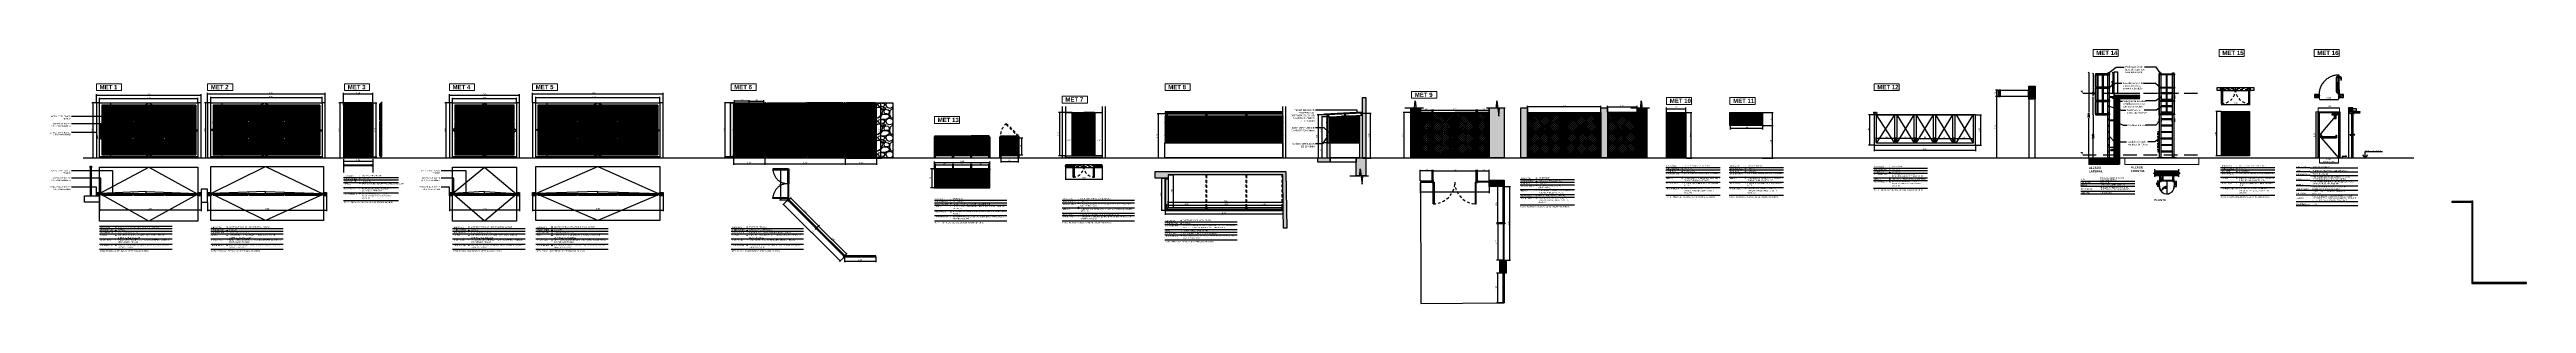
# Model space of a CAD drawing. Extents: x 465 to 637, y -105 to -61.
# Drawn here: x 522.5 to 637.1, y -85.4 to -73.7 of the extents above; entities that cross this region are included whole.
import ezdxf
from ezdxf import colors
from ezdxf.entities.mleader import LeaderData, LeaderLine
from ezdxf.enums import TextEntityAlignment as Align
from ezdxf.math import Vec2, Vec3

# ---------------------------------------------------------------- set-up
doc = ezdxf.new("R2010")
doc.units = 0
for name, pattern in [('ACAD_ISO02W100', [15, 12, -3]), ('DASHED2', [0.375, 0.25, -0.125]), ('HIDDEN', [9.525, 6.35, -3.175]), ('HIDDEN2', [0.1875, 0.125, -0.0625]), ('PHANTOM', [2.5, 1.25, -0.25, 0.25, -0.25, 0.25, -0.25])]:
    doc.linetypes.add(name, pattern=pattern)
for name, color, linetype in [('-c-cotas', 1, 'Continuous'), ('0-Aberturas', 2, 'Continuous'), ('0-Llamadas', 2, 'Continuous'), ('0.1', 1, 'Continuous'), ('0.2', 2, 'Continuous'), ('01', 1, 'Continuous'), ('A-MAMP 01', 5, 'Continuous'), ('A-PROYECCIONES', 1, 'Continuous'), ('A-Proyección', 1, 'HIDDEN'), ('A-RELLENOS', 251, 'Continuous'), ('A-Texto', 3, 'Continuous'), ('A05-Proyecciones', 1, 'ACAD_ISO02W100'), ('A_ Llamadas', 1, 'Continuous'), ('A_Cotas', 1, 'Continuous'), ('A_Simbologia', 2, 'Continuous'), ('Ab_perfileria', 2, 'Continuous'), ('ABERT', 2, 'Continuous'), ('ABERTURA', 2, 'Continuous'), ('ABERTURAS', 2, 'Continuous'), ('ACOTADA', 2, 'Continuous'), ('ARS - COLHATCH', 8, 'Continuous'), ('C-LINE', 8, 'PHANTOM'), ('CARP-DET', 8, 'Continuous'), ('E-Ht.HoAo', 1, 'Continuous'), ('FASTENER', 252, 'Continuous'), ('HERRAJES', 2, 'Continuous'), ('HoAo', 5, 'Continuous'), ('INST_SANITARIA', 153, 'Continuous'), ('LINEAS', 9, 'Continuous'), ('LOSA', 5, 'Continuous'), ('MARCO', 2, 'Continuous'), ('muros', 6, 'Continuous'), ('proyecciones', 1, 'HIDDEN'), ('PUERTA', 1, 'Continuous'), ('REJA METALICA', 2, 'Continuous'), ('ROT-02', 136, 'Continuous'), ('ROT-TXT', 2, 'Continuous'), ('STEEL', 2, 'Continuous'), ('Texto Detalles Aberturas', 3, 'Continuous'), ('THIN', 13, 'Continuous')]:
    doc.layers.add(name, color=color, linetype=linetype)
for name, color, linetype, lineweight in [('A-Aberturas', 2, 'Continuous', 18), ('A-Cotas', 1, 'Continuous', 5), ('A-ESCALERA', 2, 'Continuous', 5), ('DIMENSIONES', 1, 'Continuous', 13), ('EH-PILAR', 5, 'Continuous', 5)]:
    doc.layers.add(name, color=color, linetype=linetype, lineweight=lineweight)
doc.styles.add('ARIAL', font='arial.ttf')
doc.styles.add('ROMANS', font='arial.ttf')
doc.styles.add('SANSSERIFBOLD', font='sasb____.pfb')
doc.styles.get("Standard").update_dxf_attribs({"font": 'arial.ttf'})
doc.styles.add('Tex20', font='romans.shx', dxfattribs={"height": 0.04})
doc.styles.add('TEXTOS', font='romans.shx')
doc.dimstyles.new('Cota20', dxfattribs={"dimtxt": 0.04, "dimasz": 0.04, "dimexe": 0.02, "dimexo": 0, "dimgap": 0.02, "dimtad": 1, "dimzin": 0, "dimdsep": 46, "dimtxsty": 'Tex20', "dimblk": 'ARCHTICK', "dimcen": 0.04, "dimclrd": 256, "dimclre": 256, "dimclrt": 6, "dimadec": 0, "dimazin": 0, "dimtfac": 1, "dimtofl": 0, "dimtmove": 0, "dimatfit": 3, "dimldrblk": 'OPEN30', "dimfxl": 0.02, "dimtolj": 1, "dimtzin": 0, "dimarcsym": 0})
doc.dimstyles.new('EH-COTA 1.50', dxfattribs={"dimtxt": 0.075, "dimasz": 0.03, "dimexe": 0, "dimexo": 0, "dimgap": 0.03, "dimtad": 1, "dimzin": 1, "dimdsep": 46, "dimtxsty": 'Standard', "dimblk": 'ARCHTICK', "dimcen": 1, "dimclrd": 1, "dimclre": 8, "dimclrt": 2, "dimazin": 2, "dimtfac": 1, "dimtix": 1, "dimtmove": 2, "dimatfit": 3, "dimfxl": 2.83, "dimtolj": 1, "dimtzin": 0, "dimlwd": -1, "dimlwe": 5, "dimarcsym": 0})
doc.dimstyles.new('LCM-50', dxfattribs={"dimscale": 0.5, "dimtxt": 0.18, "dimasz": 0.09, "dimexe": 0.09, "dimexo": 0.09, "dimgap": 0.09, "dimtad": 0, "dimzin": 0, "dimdsep": 46, "dimtxsty": 'TEXTOS', "dimblk1": 'DOT', "dimblk2": 'DOT', "dimsah": 1, "dimcen": 0.09, "dimclrd": 8, "dimclre": 8, "dimclrt": 7, "dimazin": 2, "dimtfac": 1, "dimtmove": 2, "dimatfit": 3, "dimldrblk": 'DOT', "dimfxl": 1, "dimtolj": 1, "dimtzin": 0, "dimarcsym": 0})
doc.dimstyles.new('ST-COTA-25', dxfattribs={"dimscale": 0.25, "dimtxt": 0.18, "dimasz": 0.1, "dimexe": 0.18, "dimexo": 0.0625, "dimgap": 0.09, "dimtad": 1, "dimzin": 4, "dimdsep": 46, "dimtxsty": 'ARIAL', "dimblk1": 'COTA_N', "dimblk2": 'COTA_N', "dimsah": 1, "dimcen": 0.09, "dimclrd": 8, "dimclre": 8, "dimclrt": 140, "dimadec": 0, "dimazin": 0, "dimtfac": 1, "dimtix": 1, "dimtmove": 0, "dimatfit": 3, "dimldrblk": 'COTA_N', "dimfxl": 0.18, "dimtolj": 1, "dimtzin": 0, "dimarcsym": 0})
pattern_1 = [(45, (-24.68206, 28.89399), (-0.0224506403, 0.0224506403), []), (135, (-24.68206, 28.89399), (-0.0224506403, -0.0224506403), [])]
pattern_2 = [(45, (-2.939242, 28.89399), (-0.0224506403, 0.0224506403), []), (135, (-2.939242, 28.89399), (-0.0224506403, -0.0224506403), [])]
pattern_3 = [(45, (-23.369617, 28.89399), (-0.0449012806, 0.0449012806), []), (135, (-23.369617, 28.89399), (-0.0449012806, -0.0449012806), [])]
pattern_4 = [(135, (387.384502, -196.180876), (-0.0212132034, -0.0212132034), [])]
pattern_5 = [(180, (0.943496, 28.943016), (-3e-18, -0.047625), []), (180, (0.92762, 28.95889), (-3e-18, -0.047625), [])]

# ---------------------------------------------------------------- blocks, each defined once
blk = doc.blocks.new('COTA_N')
for p, q in [((-1, 0), (0, 0)), ((0, 0.5), (0, -0.5))]:
    blk.add_line(p, q)
at = {"color": 3, "const_width": 0.065}
blk.add_lwpolyline([(0.1, 0.1), (0.3, 0.3), (0, 0), (-0.1, -0.1), (-0.3, -0.3)], dxfattribs=at)
blk = doc.blocks.new('*D146')
at = {"layer": 'A-Cotas', "color": 8, "lineweight": -2, "transparency": 16777216}
for p, q in [((524.89, -76.26), (528.03, -76.26)), ((527.98, -76.96), (527.98, -76.28)), ((527.77, -76.99), (528.03, -76.99))]:
    blk.add_line(p, q, dxfattribs=at)
at = {"layer": 'Defpoints', "color": 0, "transparency": 16777216}
for p in [(524.87, -76.26, 0), (527.98, -76.26), (527.75, -76.99, 0)]:
    blk.add_point(p, dxfattribs=at)
at = {"layer": 'A-Cotas', "color": 8, "lineweight": -2, "transparency": 16777216, "xscale": 0.025, "yscale": 0.025, "zscale": 0.025}
for p, rotation in [((527.98, -76.26), 90), ((527.98, -76.99), 270)]:
    blk.add_blockref('COTA_N', p, dxfattribs=dict(at, rotation=rotation))
at = {"layer": 'A-Cotas', "transparency": 16777216, "insert": (527.93, -76.62), "char_height": 0.0625, "attachment_point": 5, "rotation": 90, "style": 'ARIAL'}
blk.add_mtext('\\A1;.73', dxfattribs=at)
blk = doc.blocks.new('*D147')
at = {"layer": 'A-Cotas', "color": 8, "lineweight": -2, "transparency": 16777216}
for p, q in [((524.89, -77.04), (525.15, -77.04)), ((524.89, -77.77), (525.15, -77.77)), ((525.1, -77.06), (525.1, -77.75))]:
    blk.add_line(p, q, dxfattribs=at)
at = {"layer": 'Defpoints', "color": 0, "transparency": 16777216}
for p in [(524.87, -77.04, 0), (524.87, -77.77, 0), (525.1, -77.77)]:
    blk.add_point(p, dxfattribs=at)
at = {"layer": 'A-Cotas', "color": 8, "lineweight": -2, "transparency": 16777216, "xscale": 0.025, "yscale": 0.025, "zscale": 0.025}
for p, rotation in [((525.1, -77.04), 90), ((525.1, -77.77), 270)]:
    blk.add_blockref('COTA_N', p, dxfattribs=dict(at, rotation=rotation))
at = {"layer": 'A-Cotas', "transparency": 16777216, "insert": (525.05, -77.4), "char_height": 0.0625, "attachment_point": 5, "rotation": 90, "style": 'ARIAL'}
blk.add_mtext('\\A1;.73', dxfattribs=at)
blk = doc.blocks.new('*D148')
at = {"layer": 'A-Cotas', "color": 8, "lineweight": -2, "transparency": 16777216}
for p, q in [((526.36, -77.82), (526.61, -77.82)), ((526.57, -77.85), (526.57, -78.53)), ((524.89, -78.56), (526.61, -78.56))]:
    blk.add_line(p, q, dxfattribs=at)
at = {"layer": 'Defpoints', "color": 0, "transparency": 16777216}
for p in [(526.34, -77.82, 0), (524.87, -78.56, 0), (526.57, -78.56)]:
    blk.add_point(p, dxfattribs=at)
at = {"layer": 'A-Cotas', "color": 8, "lineweight": -2, "transparency": 16777216, "xscale": 0.025, "yscale": 0.025, "zscale": 0.025}
for p, rotation in [((526.57, -77.82), 90), ((526.57, -78.56), 270)]:
    blk.add_blockref('COTA_N', p, dxfattribs=dict(at, rotation=rotation))
at = {"layer": 'A-Cotas', "transparency": 16777216, "insert": (526.52, -78.19), "char_height": 0.0625, "attachment_point": 5, "rotation": 90, "style": 'ARIAL'}
blk.add_mtext('\\A1;.74', dxfattribs=at)
blk = doc.blocks.new('*D149')
at = {"layer": 'A-Cotas', "color": 8, "lineweight": -2, "transparency": 16777216}
for p, q in [((524.79, -76.16), (525.35, -76.16)), ((525.3, -78.63), (525.3, -76.18)), ((524.79, -78.66), (525.35, -78.66))]:
    blk.add_line(p, q, dxfattribs=at)
at = {"layer": 'Defpoints', "color": 0, "transparency": 16777216}
for p in [(524.78, -76.16), (525.3, -76.16), (524.78, -78.66, 0)]:
    blk.add_point(p, dxfattribs=at)
at = {"layer": 'A-Cotas', "color": 8, "lineweight": -2, "transparency": 16777216, "xscale": 0.025, "yscale": 0.025, "zscale": 0.025}
for p, rotation in [((525.3, -76.16), 90), ((525.3, -78.66), 270)]:
    blk.add_blockref('COTA_N', p, dxfattribs=dict(at, rotation=rotation))
at = {"layer": 'A-Cotas', "transparency": 16777216, "insert": (525.25, -77.41), "char_height": 0.0625, "attachment_point": 5, "rotation": 90, "style": 'ARIAL'}
blk.add_mtext('\\A1;2.50', dxfattribs=at)
blk = doc.blocks.new('*D150')
at = {"layer": 'A-Cotas', "color": 8, "lineweight": -2, "transparency": 16777216}
for p, q in [((524.77, -76.14), (524.77, -75.93)), ((529.3, -75.98), (524.8, -75.98)), ((529.32, -76.14), (529.32, -75.93))]:
    blk.add_line(p, q, dxfattribs=at)
at = {"layer": 'Defpoints', "color": 0, "transparency": 16777216}
for p in [(524.77, -75.98), (524.77, -76.16, 0), (529.32, -76.16, 0)]:
    blk.add_point(p, dxfattribs=at)
at = {"layer": 'A-Cotas', "color": 8, "lineweight": -2, "transparency": 16777216, "xscale": 0.025, "yscale": 0.025, "zscale": 0.025, "rotation": 180}
blk.add_blockref('COTA_N', (524.77, -75.98), dxfattribs=at)
at = {"layer": 'A-Cotas', "color": 8, "lineweight": -2, "transparency": 16777216, "xscale": 0.025, "yscale": 0.025, "zscale": 0.025}
blk.add_blockref('COTA_N', (529.32, -75.98), dxfattribs=at)
at = {"layer": 'A-Cotas', "transparency": 16777216, "insert": (527.05, -75.92), "char_height": 0.0625, "attachment_point": 5, "style": 'ARIAL'}
blk.add_mtext('\\A1;4.55', dxfattribs=at)
blk = doc.blocks.new('*D151')
at = {"layer": 'A-Cotas', "color": 8, "lineweight": -2, "transparency": 16777216}
for p, q in [((524.63, -76.14), (524.63, -75.76)), ((524.65, -75.8), (529.45, -75.8)), ((529.47, -76.14), (529.47, -75.76))]:
    blk.add_line(p, q, dxfattribs=at)
at = {"layer": 'Defpoints', "color": 0, "transparency": 16777216}
for p in [(524.63, -76.16), (529.47, -75.8), (529.47, -76.16, 0)]:
    blk.add_point(p, dxfattribs=at)
at = {"layer": 'A-Cotas', "color": 8, "lineweight": -2, "transparency": 16777216, "xscale": 0.025, "yscale": 0.025, "zscale": 0.025, "rotation": 180}
blk.add_blockref('COTA_N', (524.63, -75.8), dxfattribs=at)
at = {"layer": 'A-Cotas', "color": 8, "lineweight": -2, "transparency": 16777216, "xscale": 0.025, "yscale": 0.025, "zscale": 0.025}
blk.add_blockref('COTA_N', (529.47, -75.8), dxfattribs=at)
at = {"layer": 'A-Cotas', "transparency": 16777216, "insert": (527.05, -75.75), "char_height": 0.0625, "attachment_point": 5, "style": 'ARIAL'}
blk.add_mtext('\\A1;4.85', dxfattribs=at)
blk = doc.blocks.new('*D152')
at = {"layer": 'A-Cotas', "color": 8, "lineweight": -2, "transparency": 16777216}
for p, q in [((524.61, -76.16), (524.42, -76.16)), ((524.46, -76.18), (524.46, -78.68)), ((524.61, -78.71), (524.42, -78.71))]:
    blk.add_line(p, q, dxfattribs=at)
at = {"layer": 'Defpoints', "color": 0, "transparency": 16777216}
for p in [(524.63, -76.16), (524.46, -78.71), (524.63, -78.71)]:
    blk.add_point(p, dxfattribs=at)
at = {"layer": 'A-Cotas', "color": 8, "lineweight": -2, "transparency": 16777216, "xscale": 0.025, "yscale": 0.025, "zscale": 0.025}
for p, rotation in [((524.46, -76.16), 90), ((524.46, -78.71), 270)]:
    blk.add_blockref('COTA_N', p, dxfattribs=dict(at, rotation=rotation))
at = {"layer": 'A-Cotas', "transparency": 16777216, "insert": (524.41, -77.43), "char_height": 0.0625, "attachment_point": 5, "rotation": 90, "style": 'ARIAL'}
blk.add_mtext('\\A1;2.55', dxfattribs=at)
blk = doc.blocks.new('*D156')
at = {"layer": 'A-Cotas', "color": 8, "lineweight": -2, "transparency": 16777216}
for p, q in [((530.04, -77.04), (530.29, -77.04)), ((530.04, -77.77), (530.29, -77.77)), ((530.25, -77.06), (530.25, -77.75))]:
    blk.add_line(p, q, dxfattribs=at)
at = {"layer": 'Defpoints', "color": 0, "transparency": 16777216}
for p in [(530.02, -77.04, 0), (530.02, -77.77, 0), (530.25, -77.77)]:
    blk.add_point(p, dxfattribs=at)
at = {"layer": 'A-Cotas', "color": 8, "lineweight": -2, "transparency": 16777216, "xscale": 0.025, "yscale": 0.025, "zscale": 0.025}
for p, rotation in [((530.25, -77.04), 90), ((530.25, -77.77), 270)]:
    blk.add_blockref('COTA_N', p, dxfattribs=dict(at, rotation=rotation))
at = {"layer": 'A-Cotas', "transparency": 16777216, "insert": (530.19, -77.4), "char_height": 0.0625, "attachment_point": 5, "rotation": 90, "style": 'ARIAL'}
blk.add_mtext('\\A1;.73', dxfattribs=at)
blk = doc.blocks.new('*D157')
at = {"layer": 'A-Cotas', "color": 8, "lineweight": -2, "transparency": 16777216}
for p, q in [((530.04, -77.82), (530.29, -77.82)), ((530.25, -77.85), (530.25, -78.53)), ((530.04, -78.56), (530.29, -78.56))]:
    blk.add_line(p, q, dxfattribs=at)
at = {"layer": 'Defpoints', "color": 0, "transparency": 16777216}
for p in [(530.02, -77.82, 0), (530.02, -78.56, 0), (530.25, -78.56)]:
    blk.add_point(p, dxfattribs=at)
at = {"layer": 'A-Cotas', "color": 8, "lineweight": -2, "transparency": 16777216, "xscale": 0.025, "yscale": 0.025, "zscale": 0.025}
for p, rotation in [((530.25, -77.82), 90), ((530.25, -78.56), 270)]:
    blk.add_blockref('COTA_N', p, dxfattribs=dict(at, rotation=rotation))
at = {"layer": 'A-Cotas', "transparency": 16777216, "insert": (530.19, -78.19), "char_height": 0.0625, "attachment_point": 5, "rotation": 90, "style": 'ARIAL'}
blk.add_mtext('\\A1;.74', dxfattribs=at)
blk = doc.blocks.new('*D158')
at = {"layer": 'A-Cotas', "color": 8, "lineweight": -2, "transparency": 16777216}
for p, q in [((529.94, -76.16), (530.5, -76.16)), ((530.45, -78.63), (530.45, -76.18)), ((529.94, -78.66), (530.5, -78.66))]:
    blk.add_line(p, q, dxfattribs=at)
at = {"layer": 'Defpoints', "color": 0, "transparency": 16777216}
for p in [(529.93, -76.16, 0), (530.45, -76.16), (529.93, -78.66, 0)]:
    blk.add_point(p, dxfattribs=at)
at = {"layer": 'A-Cotas', "color": 8, "lineweight": -2, "transparency": 16777216, "xscale": 0.025, "yscale": 0.025, "zscale": 0.025}
for p, rotation in [((530.45, -76.16), 90), ((530.45, -78.66), 270)]:
    blk.add_blockref('COTA_N', p, dxfattribs=dict(at, rotation=rotation))
at = {"layer": 'A-Cotas', "transparency": 16777216, "insert": (530.4, -77.41), "char_height": 0.0625, "attachment_point": 5, "rotation": 90, "style": 'ARIAL'}
blk.add_mtext('\\A1;2.50', dxfattribs=at)
blk = doc.blocks.new('*D153')
at = {"layer": 'A-Cotas', "color": 8, "lineweight": -2, "transparency": 16777216}
for p, q in [((529.92, -76.14), (529.92, -75.88)), ((535.04, -75.92), (529.95, -75.92)), ((535.07, -76.14), (535.07, -75.88))]:
    blk.add_line(p, q, dxfattribs=at)
at = {"layer": 'Defpoints', "color": 0, "transparency": 16777216}
for p in [(529.92, -75.92), (529.92, -76.16, 0), (535.07, -76.16, 0)]:
    blk.add_point(p, dxfattribs=at)
at = {"layer": 'A-Cotas', "color": 8, "lineweight": -2, "transparency": 16777216, "xscale": 0.025, "yscale": 0.025, "zscale": 0.025, "rotation": 180}
blk.add_blockref('COTA_N', (529.92, -75.92), dxfattribs=at)
at = {"layer": 'A-Cotas', "color": 8, "lineweight": -2, "transparency": 16777216, "xscale": 0.025, "yscale": 0.025, "zscale": 0.025}
blk.add_blockref('COTA_N', (535.07, -75.92), dxfattribs=at)
at = {"layer": 'A-Cotas', "transparency": 16777216, "insert": (532.7, -75.87), "char_height": 0.0625, "attachment_point": 5, "style": 'ARIAL'}
blk.add_mtext('\\A1;5.15', dxfattribs=at)
blk = doc.blocks.new('*D154')
at = {"layer": 'A-Cotas', "color": 8, "lineweight": -2, "transparency": 16777216}
for p, q in [((529.77, -76.14), (529.77, -75.7)), ((529.8, -75.75), (535.19, -75.75)), ((535.22, -76.14), (535.22, -75.7))]:
    blk.add_line(p, q, dxfattribs=at)
at = {"layer": 'Defpoints', "color": 0, "transparency": 16777216}
for p in [(529.77, -76.16, 0), (535.22, -75.75), (535.22, -76.16)]:
    blk.add_point(p, dxfattribs=at)
at = {"layer": 'A-Cotas', "color": 8, "lineweight": -2, "transparency": 16777216, "xscale": 0.025, "yscale": 0.025, "zscale": 0.025, "rotation": 180}
blk.add_blockref('COTA_N', (529.77, -75.75), dxfattribs=at)
at = {"layer": 'A-Cotas', "color": 8, "lineweight": -2, "transparency": 16777216, "xscale": 0.025, "yscale": 0.025, "zscale": 0.025}
blk.add_blockref('COTA_N', (535.22, -75.75), dxfattribs=at)
at = {"layer": 'A-Cotas', "transparency": 16777216, "insert": (532.7, -75.69), "char_height": 0.0625, "attachment_point": 5, "style": 'ARIAL'}
blk.add_mtext('\\A1;5.45', dxfattribs=at)
blk = doc.blocks.new('*D155')
at = {"layer": 'A-Cotas', "color": 8, "lineweight": -2, "transparency": 16777216}
for p, q in [((529.76, -76.16, 0), (529.63, -76.16, 0)), ((529.67, -76.18, 0), (529.67, -78.68, 0)), ((529.76, -78.71, 0), (529.63, -78.71, 0))]:
    blk.add_line(p, q, dxfattribs=at)
at = {"layer": 'Defpoints', "color": 0, "transparency": 16777216}
for p in [(529.77, -76.16, 0), (529.67, -78.71, 0), (529.77, -78.71, 0)]:
    blk.add_point(p, dxfattribs=at)
at = {"layer": 'A-Cotas', "color": 8, "lineweight": -2, "transparency": 16777216, "xscale": 0.025, "yscale": 0.025, "zscale": 0.025}
for p, rotation in [((529.67, -76.16, 0), 90), ((529.67, -78.71, 0), 270)]:
    blk.add_blockref('COTA_N', p, dxfattribs=dict(at, rotation=rotation))
at = {"layer": 'A-Cotas', "transparency": 16777216, "insert": (529.62, -77.43, 0), "char_height": 0.0625, "attachment_point": 5, "rotation": 90, "style": 'ARIAL'}
blk.add_mtext('\\A1;2.55', dxfattribs=at)
blk = doc.blocks.new('*D159')
at = {"layer": 'A-Cotas', "color": 8, "lineweight": -2, "transparency": 16777216}
for p, q in [((530.04, -76.26, 0), (530.29, -76.26, 0)), ((530.25, -76.96, 0), (530.25, -76.28, 0)), ((530.04, -76.99, 0), (530.29, -76.99, 0))]:
    blk.add_line(p, q, dxfattribs=at)
at = {"layer": 'Defpoints', "color": 0, "transparency": 16777216}
for p in [(530.02, -76.26, 0), (530.25, -76.26, 0), (530.02, -76.99, 0)]:
    blk.add_point(p, dxfattribs=at)
at = {"layer": 'A-Cotas', "color": 8, "lineweight": -2, "transparency": 16777216, "xscale": 0.025, "yscale": 0.025, "zscale": 0.025}
for p, rotation in [((530.25, -76.26, 0), 90), ((530.25, -76.99, 0), 270)]:
    blk.add_blockref('COTA_N', p, dxfattribs=dict(at, rotation=rotation))
at = {"layer": 'A-Cotas', "transparency": 16777216, "insert": (530.19, -76.62, 0), "char_height": 0.0625, "attachment_point": 5, "rotation": 90, "style": 'ARIAL'}
blk.add_mtext('\\A1;.73', dxfattribs=at)
blk = doc.blocks.new('*D160')
at = {"layer": 'A-Cotas', "color": 8, "lineweight": -2, "transparency": 16777216}
for p, q in [((536.06, -76.19), (536.06, -75.7)), ((536.08, -75.75), (537.39, -75.75)), ((537.42, -76.19), (537.42, -75.7))]:
    blk.add_line(p, q, dxfattribs=at)
at = {"layer": 'Defpoints', "color": 0, "transparency": 16777216}
for p in [(536.06, -76.21), (537.42, -75.75), (537.42, -76.21)]:
    blk.add_point(p, dxfattribs=at)
at = {"layer": 'A-Cotas', "color": 8, "lineweight": -2, "transparency": 16777216, "xscale": 0.025, "yscale": 0.025, "zscale": 0.025, "rotation": 180}
blk.add_blockref('COTA_N', (536.06, -75.75), dxfattribs=at)
at = {"layer": 'A-Cotas', "color": 8, "lineweight": -2, "transparency": 16777216, "xscale": 0.025, "yscale": 0.025, "zscale": 0.025}
blk.add_blockref('COTA_N', (537.42, -75.75), dxfattribs=at)
at = {"layer": 'A-Cotas', "transparency": 16777216, "insert": (536.74, -75.69), "char_height": 0.0625, "attachment_point": 5, "style": 'ARIAL'}
blk.add_mtext('\\A1;1.36', dxfattribs=at)
blk = doc.blocks.new('*D161')
at = {"layer": 'A-Cotas', "color": 8, "lineweight": -2, "transparency": 16777216}
for p, q in [((536.09, -76.16), (535.85, -76.16)), ((535.89, -76.18), (535.89, -78.68)), ((536.09, -78.71), (535.85, -78.71))]:
    blk.add_line(p, q, dxfattribs=at)
at = {"layer": 'Defpoints', "color": 0, "transparency": 16777216}
for p in [(536.11, -76.16), (535.89, -78.71), (536.11, -78.71)]:
    blk.add_point(p, dxfattribs=at)
at = {"layer": 'A-Cotas', "color": 8, "lineweight": -2, "transparency": 16777216, "xscale": 0.025, "yscale": 0.025, "zscale": 0.025}
for p, rotation in [((535.89, -76.16), 90), ((535.89, -78.71), 270)]:
    blk.add_blockref('COTA_N', p, dxfattribs=dict(at, rotation=rotation))
at = {"layer": 'A-Cotas', "transparency": 16777216, "insert": (535.84, -77.43), "char_height": 0.0625, "attachment_point": 5, "rotation": 90, "style": 'ARIAL'}
blk.add_mtext('\\A1;2.55', dxfattribs=at)
blk = doc.blocks.new('*D165')
at = {"layer": 'A-Cotas', "color": 8, "lineweight": -2, "transparency": 16777216}
for p, q in [((541.23, -76.26), (541.95, -76.26)), ((541.91, -76.96), (541.91, -76.28)), ((541.23, -76.99), (541.95, -76.99))]:
    blk.add_line(p, q, dxfattribs=at)
at = {"layer": 'Defpoints', "color": 0, "transparency": 16777216}
for p in [(541.21, -76.26, 0), (541.91, -76.26), (541.21, -76.99, 0)]:
    blk.add_point(p, dxfattribs=at)
at = {"layer": 'A-Cotas', "color": 8, "lineweight": -2, "transparency": 16777216, "xscale": 0.025, "yscale": 0.025, "zscale": 0.025}
for p, rotation in [((541.91, -76.26), 90), ((541.91, -76.99), 270)]:
    blk.add_blockref('COTA_N', p, dxfattribs=dict(at, rotation=rotation))
at = {"layer": 'A-Cotas', "transparency": 16777216, "insert": (541.85, -76.62), "char_height": 0.0625, "attachment_point": 5, "rotation": 90, "style": 'ARIAL'}
blk.add_mtext('\\A1;.73', dxfattribs=at)
blk = doc.blocks.new('*D166')
at = {"layer": 'A-Cotas', "color": 8, "lineweight": -2, "transparency": 16777216}
for p, q in [((541.7, -77.82), (541.95, -77.82)), ((541.91, -77.85), (541.91, -78.53)), ((541.23, -78.56), (541.95, -78.56))]:
    blk.add_line(p, q, dxfattribs=at)
at = {"layer": 'Defpoints', "color": 0, "transparency": 16777216}
for p in [(541.68, -77.82, 0), (541.21, -78.56, 0), (541.91, -78.56)]:
    blk.add_point(p, dxfattribs=at)
at = {"layer": 'A-Cotas', "color": 8, "lineweight": -2, "transparency": 16777216, "xscale": 0.025, "yscale": 0.025, "zscale": 0.025}
for p, rotation in [((541.91, -77.82), 90), ((541.91, -78.56), 270)]:
    blk.add_blockref('COTA_N', p, dxfattribs=dict(at, rotation=rotation))
at = {"layer": 'A-Cotas', "transparency": 16777216, "insert": (541.85, -78.19), "char_height": 0.0625, "attachment_point": 5, "rotation": 90, "style": 'ARIAL'}
blk.add_mtext('\\A1;.74', dxfattribs=at)
blk = doc.blocks.new('*D162')
at = {"layer": 'A-Cotas', "color": 8, "lineweight": -2, "transparency": 16777216}
for p, q in [((541.11, -76.14), (541.11, -75.93)), ((544.04, -75.98), (541.14, -75.98)), ((544.06, -76.14), (544.06, -75.93))]:
    blk.add_line(p, q, dxfattribs=at)
at = {"layer": 'Defpoints', "color": 0, "transparency": 16777216}
for p in [(541.11, -75.98), (541.11, -76.16, 0), (544.06, -76.16, 0)]:
    blk.add_point(p, dxfattribs=at)
at = {"layer": 'A-Cotas', "color": 8, "lineweight": -2, "transparency": 16777216, "xscale": 0.025, "yscale": 0.025, "zscale": 0.025, "rotation": 180}
blk.add_blockref('COTA_N', (541.11, -75.98), dxfattribs=at)
at = {"layer": 'A-Cotas', "color": 8, "lineweight": -2, "transparency": 16777216, "xscale": 0.025, "yscale": 0.025, "zscale": 0.025}
blk.add_blockref('COTA_N', (544.06, -75.98), dxfattribs=at)
at = {"layer": 'A-Cotas', "transparency": 16777216, "insert": (542.59, -75.92), "char_height": 0.0625, "attachment_point": 5, "style": 'ARIAL'}
blk.add_mtext('\\A1;2.95', dxfattribs=at)
blk = doc.blocks.new('*D163')
at = {"layer": 'A-Cotas', "color": 8, "lineweight": -2, "transparency": 16777216}
for p, q in [((540.96, -76.14), (540.96, -75.76)), ((540.99, -75.8), (544.19, -75.8)), ((544.21, -76.14), (544.21, -75.76))]:
    blk.add_line(p, q, dxfattribs=at)
at = {"layer": 'Defpoints', "color": 0, "transparency": 16777216}
for p in [(540.96, -76.16), (544.21, -75.8), (544.21, -76.16, 0)]:
    blk.add_point(p, dxfattribs=at)
at = {"layer": 'A-Cotas', "color": 8, "lineweight": -2, "transparency": 16777216, "xscale": 0.025, "yscale": 0.025, "zscale": 0.025, "rotation": 180}
blk.add_blockref('COTA_N', (540.96, -75.8), dxfattribs=at)
at = {"layer": 'A-Cotas', "color": 8, "lineweight": -2, "transparency": 16777216, "xscale": 0.025, "yscale": 0.025, "zscale": 0.025}
blk.add_blockref('COTA_N', (544.21, -75.8), dxfattribs=at)
at = {"layer": 'A-Cotas', "transparency": 16777216, "insert": (542.59, -75.75), "char_height": 0.0625, "attachment_point": 5, "style": 'ARIAL'}
blk.add_mtext('\\A1;3.25', dxfattribs=at)
blk = doc.blocks.new('*D164')
at = {"layer": 'A-Cotas', "color": 8, "lineweight": -2, "transparency": 16777216}
for p, q in [((540.95, -76.16), (540.75, -76.16)), ((540.8, -76.18), (540.8, -78.68)), ((540.95, -78.71), (540.75, -78.71))]:
    blk.add_line(p, q, dxfattribs=at)
at = {"layer": 'Defpoints', "color": 0, "transparency": 16777216}
for p in [(540.96, -76.16), (540.8, -78.71), (540.96, -78.71)]:
    blk.add_point(p, dxfattribs=at)
at = {"layer": 'A-Cotas', "color": 8, "lineweight": -2, "transparency": 16777216, "xscale": 0.025, "yscale": 0.025, "zscale": 0.025}
for p, rotation in [((540.8, -76.16), 90), ((540.8, -78.71), 270)]:
    blk.add_blockref('COTA_N', p, dxfattribs=dict(at, rotation=rotation))
at = {"layer": 'A-Cotas', "transparency": 16777216, "insert": (540.74, -77.43), "char_height": 0.0625, "attachment_point": 5, "rotation": 90, "style": 'ARIAL'}
blk.add_mtext('\\A1;2.55', dxfattribs=at)
blk = doc.blocks.new('*D167')
at = {"layer": 'A-Cotas', "color": 8, "lineweight": -2, "transparency": 16777216}
for p, q in [((541.23, -77.04), (541.95, -77.04)), ((541.23, -77.77), (541.95, -77.77)), ((541.91, -77.06), (541.91, -77.75))]:
    blk.add_line(p, q, dxfattribs=at)
at = {"layer": 'Defpoints', "color": 0, "transparency": 16777216}
for p in [(541.21, -77.04, 0), (541.21, -77.77, 0), (541.91, -77.77)]:
    blk.add_point(p, dxfattribs=at)
at = {"layer": 'A-Cotas', "color": 8, "lineweight": -2, "transparency": 16777216, "xscale": 0.025, "yscale": 0.025, "zscale": 0.025}
for p, rotation in [((541.91, -77.04), 90), ((541.91, -77.77), 270)]:
    blk.add_blockref('COTA_N', p, dxfattribs=dict(at, rotation=rotation))
at = {"layer": 'A-Cotas', "transparency": 16777216, "insert": (541.85, -77.4), "char_height": 0.0625, "attachment_point": 5, "rotation": 90, "style": 'ARIAL'}
blk.add_mtext('\\A1;.73', dxfattribs=at)
blk = doc.blocks.new('*D168')
at = {"layer": 'A-Cotas', "color": 8, "lineweight": -2, "transparency": 16777216}
for p, q in [((545.07, -77.04, 0), (545.33, -77.04, 0)), ((545.07, -77.77, 0), (545.33, -77.77, 0)), ((545.28, -77.06, 0), (545.28, -77.75, 0))]:
    blk.add_line(p, q, dxfattribs=at)
at = {"layer": 'Defpoints', "color": 0, "transparency": 16777216}
for p in [(545.06, -77.04, 0), (545.06, -77.77, 0), (545.28, -77.77, 0)]:
    blk.add_point(p, dxfattribs=at)
at = {"layer": 'A-Cotas', "color": 8, "lineweight": -2, "transparency": 16777216, "xscale": 0.025, "yscale": 0.025, "zscale": 0.025}
for p, rotation in [((545.28, -77.04, 0), 90), ((545.28, -77.77, 0), 270)]:
    blk.add_blockref('COTA_N', p, dxfattribs=dict(at, rotation=rotation))
at = {"layer": 'A-Cotas', "transparency": 16777216, "insert": (545.23, -77.4, 0), "char_height": 0.0625, "attachment_point": 5, "rotation": 90, "style": 'ARIAL'}
blk.add_mtext('\\A1;.73', dxfattribs=at)
blk = doc.blocks.new('*D169')
at = {"layer": 'A-Cotas', "color": 8, "lineweight": -2, "transparency": 16777216}
for p, q in [((545.07, -77.82, 0), (545.33, -77.82, 0)), ((545.28, -77.85, 0), (545.28, -78.53, 0)), ((545.07, -78.56, 0), (545.33, -78.56, 0))]:
    blk.add_line(p, q, dxfattribs=at)
at = {"layer": 'Defpoints', "color": 0, "transparency": 16777216}
for p in [(545.06, -77.82, 0), (545.06, -78.56, 0), (545.28, -78.56, 0)]:
    blk.add_point(p, dxfattribs=at)
at = {"layer": 'A-Cotas', "color": 8, "lineweight": -2, "transparency": 16777216, "xscale": 0.025, "yscale": 0.025, "zscale": 0.025}
for p, rotation in [((545.28, -77.82, 0), 90), ((545.28, -78.56, 0), 270)]:
    blk.add_blockref('COTA_N', p, dxfattribs=dict(at, rotation=rotation))
at = {"layer": 'A-Cotas', "transparency": 16777216, "insert": (545.23, -78.19, 0), "char_height": 0.0625, "attachment_point": 5, "rotation": 90, "style": 'ARIAL'}
blk.add_mtext('\\A1;.74', dxfattribs=at)
blk = doc.blocks.new('*D170')
at = {"layer": 'A-Cotas', "color": 8, "lineweight": -2, "transparency": 16777216}
for p, q in [((544.98, -76.16, 0), (545.53, -76.16, 0)), ((545.49, -78.63, 0), (545.49, -76.18, 0)), ((544.98, -78.66, 0), (545.53, -78.66, 0))]:
    blk.add_line(p, q, dxfattribs=at)
at = {"layer": 'Defpoints', "color": 0, "transparency": 16777216}
for p in [(544.96, -76.16, 0), (545.49, -76.16, 0), (544.96, -78.66, 0)]:
    blk.add_point(p, dxfattribs=at)
at = {"layer": 'A-Cotas', "color": 8, "lineweight": -2, "transparency": 16777216, "xscale": 0.025, "yscale": 0.025, "zscale": 0.025}
for p, rotation in [((545.49, -76.16, 0), 90), ((545.49, -78.66, 0), 270)]:
    blk.add_blockref('COTA_N', p, dxfattribs=dict(at, rotation=rotation))
at = {"layer": 'A-Cotas', "transparency": 16777216, "insert": (545.43, -77.41, 0), "char_height": 0.0625, "attachment_point": 5, "rotation": 90, "style": 'ARIAL'}
blk.add_mtext('\\A1;2.50', dxfattribs=at)
blk = doc.blocks.new('*D172')
at = {"layer": 'A-Cotas', "color": 8, "lineweight": -2, "transparency": 16777216}
for p, q in [((544.96, -76.14, 0), (544.96, -75.88, 0)), ((550.68, -75.92, 0), (544.98, -75.92, 0)), ((550.7, -76.14, 0), (550.7, -75.88, 0))]:
    blk.add_line(p, q, dxfattribs=at)
at = {"layer": 'Defpoints', "color": 0, "transparency": 16777216}
for p in [(544.96, -75.92, 0), (544.96, -76.16, 0), (550.7, -76.16, 0)]:
    blk.add_point(p, dxfattribs=at)
at = {"layer": 'A-Cotas', "color": 8, "lineweight": -2, "transparency": 16777216, "xscale": 0.025, "yscale": 0.025, "zscale": 0.025, "rotation": 180}
blk.add_blockref('COTA_N', (544.96, -75.92, 0), dxfattribs=at)
at = {"layer": 'A-Cotas', "color": 8, "lineweight": -2, "transparency": 16777216, "xscale": 0.025, "yscale": 0.025, "zscale": 0.025}
blk.add_blockref('COTA_N', (550.7, -75.92, 0), dxfattribs=at)
at = {"layer": 'A-Cotas', "transparency": 16777216, "insert": (547.65, -75.87, 0), "char_height": 0.0625, "attachment_point": 5, "style": 'ARIAL'}
blk.add_mtext('\\A1;5.75', dxfattribs=at)
blk = doc.blocks.new('*D173')
at = {"layer": 'A-Cotas', "color": 8, "lineweight": -2, "transparency": 16777216}
for p, q in [((544.81, -76.14, 0), (544.81, -75.7, 0)), ((544.83, -75.75, 0), (550.83, -75.75, 0)), ((550.85, -76.14, 0), (550.85, -75.7, 0))]:
    blk.add_line(p, q, dxfattribs=at)
at = {"layer": 'Defpoints', "color": 0, "transparency": 16777216}
for p in [(544.81, -76.16, 0), (550.85, -75.75, 0), (550.85, -76.16)]:
    blk.add_point(p, dxfattribs=at)
at = {"layer": 'A-Cotas', "color": 8, "lineweight": -2, "transparency": 16777216, "xscale": 0.025, "yscale": 0.025, "zscale": 0.025, "rotation": 180}
blk.add_blockref('COTA_N', (544.81, -75.75, 0), dxfattribs=at)
at = {"layer": 'A-Cotas', "color": 8, "lineweight": -2, "transparency": 16777216, "xscale": 0.025, "yscale": 0.025, "zscale": 0.025}
blk.add_blockref('COTA_N', (550.85, -75.75, 0), dxfattribs=at)
at = {"layer": 'A-Cotas', "transparency": 16777216, "insert": (547.65, -75.69, 0), "char_height": 0.0625, "attachment_point": 5, "style": 'ARIAL'}
blk.add_mtext('\\A1;6.05', dxfattribs=at)
blk = doc.blocks.new('*D171')
at = {"layer": 'A-Cotas', "color": 8, "lineweight": -2, "transparency": 16777216}
for p, q in [((545.07, -76.26), (545.33, -76.26)), ((545.28, -76.96), (545.28, -76.28)), ((545.07, -76.99), (545.33, -76.99))]:
    blk.add_line(p, q, dxfattribs=at)
at = {"layer": 'Defpoints', "color": 0, "transparency": 16777216}
for p in [(545.06, -76.26, 0), (545.28, -76.26), (545.06, -76.99, 0)]:
    blk.add_point(p, dxfattribs=at)
at = {"layer": 'A-Cotas', "color": 8, "lineweight": -2, "transparency": 16777216, "xscale": 0.025, "yscale": 0.025, "zscale": 0.025}
for p, rotation in [((545.28, -76.26), 90), ((545.28, -76.99), 270)]:
    blk.add_blockref('COTA_N', p, dxfattribs=dict(at, rotation=rotation))
at = {"layer": 'A-Cotas', "transparency": 16777216, "insert": (545.23, -76.62), "char_height": 0.0625, "attachment_point": 5, "rotation": 90, "style": 'ARIAL'}
blk.add_mtext('\\A1;.73', dxfattribs=at)
blk = doc.blocks.new('*D174')
at = {"layer": 'A-Cotas', "color": 8, "lineweight": -2, "transparency": 16777216}
for p, q in [((559.34, -76.16), (560.96, -76.16)), ((560.91, -76.18), (560.91, -78.68)), ((559.34, -78.71), (560.96, -78.71))]:
    blk.add_line(p, q, dxfattribs=at)
at = {"layer": 'Defpoints', "color": 0, "transparency": 16777216}
for p in [(559.32, -76.16), (559.32, -78.71), (560.91, -78.71)]:
    blk.add_point(p, dxfattribs=at)
at = {"layer": 'A-Cotas', "color": 8, "lineweight": -2, "transparency": 16777216, "xscale": 0.025, "yscale": 0.025, "zscale": 0.025}
for p, rotation in [((560.91, -76.16), 90), ((560.91, -78.71), 270)]:
    blk.add_blockref('COTA_N', p, dxfattribs=dict(at, rotation=rotation))
at = {"layer": 'A-Cotas', "transparency": 16777216, "insert": (560.86, -77.43), "char_height": 0.0625, "attachment_point": 5, "rotation": 90, "style": 'ARIAL'}
blk.add_mtext('\\A1;2.55', dxfattribs=at)
blk = doc.blocks.new('*D175')
at = {"layer": 'A-Cotas', "color": 8, "lineweight": -2, "transparency": 16777216}
for p, q in [((563.45, -79.64), (563.45, -78.98)), ((563.47, -79.03), (564.22, -79.03)), ((564.25, -79.64), (564.25, -78.98))]:
    blk.add_line(p, q, dxfattribs=at)
at = {"layer": 'Defpoints', "color": 0, "transparency": 16777216}
for p in [(564.25, -79.03), (563.45, -79.65), (564.25, -79.65)]:
    blk.add_point(p, dxfattribs=at)
at = {"layer": 'A-Cotas', "color": 8, "lineweight": -2, "transparency": 16777216, "xscale": 0.025, "yscale": 0.025, "zscale": 0.025, "rotation": 180}
blk.add_blockref('COTA_N', (563.45, -79.03), dxfattribs=at)
at = {"layer": 'A-Cotas', "color": 8, "lineweight": -2, "transparency": 16777216, "xscale": 0.025, "yscale": 0.025, "zscale": 0.025}
blk.add_blockref('COTA_N', (564.25, -79.03), dxfattribs=at)
at = {"layer": 'A-Cotas', "transparency": 16777216, "insert": (563.85, -78.97), "char_height": 0.0625, "attachment_point": 5, "style": 'ARIAL'}
blk.add_mtext('\\A1;.80', dxfattribs=at)
blk = doc.blocks.new('*D176')
at = {"layer": 'A-Cotas', "color": 8, "lineweight": -2, "transparency": 16777216}
for p, q in [((564.29, -79.24), (564.29, -78.98)), ((564.31, -79.03), (565.06, -79.03)), ((565.09, -79.24), (565.09, -78.98))]:
    blk.add_line(p, q, dxfattribs=at)
at = {"layer": 'Defpoints', "color": 0, "transparency": 16777216}
for p in [(565.09, -79.03), (564.29, -79.25), (565.09, -79.25)]:
    blk.add_point(p, dxfattribs=at)
at = {"layer": 'A-Cotas', "color": 8, "lineweight": -2, "transparency": 16777216, "xscale": 0.025, "yscale": 0.025, "zscale": 0.025, "rotation": 180}
blk.add_blockref('COTA_N', (564.29, -79.03), dxfattribs=at)
at = {"layer": 'A-Cotas', "color": 8, "lineweight": -2, "transparency": 16777216, "xscale": 0.025, "yscale": 0.025, "zscale": 0.025}
blk.add_blockref('COTA_N', (565.09, -79.03), dxfattribs=at)
at = {"layer": 'A-Cotas', "transparency": 16777216, "insert": (564.69, -78.98), "char_height": 0.0625, "attachment_point": 5, "style": 'ARIAL'}
blk.add_mtext('\\A1;.80', dxfattribs=at)
blk = doc.blocks.new('*D177')
at = {"layer": 'A-Cotas', "color": 8, "lineweight": -2, "transparency": 16777216}
for p, q in [((565.13, -79.24), (565.13, -78.98)), ((565.15, -79.03), (565.9, -79.03)), ((565.93, -79.24), (565.93, -78.98))]:
    blk.add_line(p, q, dxfattribs=at)
at = {"layer": 'Defpoints', "color": 0, "transparency": 16777216}
for p in [(565.93, -79.03), (565.13, -79.25), (565.93, -79.25)]:
    blk.add_point(p, dxfattribs=at)
at = {"layer": 'A-Cotas', "color": 8, "lineweight": -2, "transparency": 16777216, "xscale": 0.025, "yscale": 0.025, "zscale": 0.025, "rotation": 180}
blk.add_blockref('COTA_N', (565.13, -79.03), dxfattribs=at)
at = {"layer": 'A-Cotas', "color": 8, "lineweight": -2, "transparency": 16777216, "xscale": 0.025, "yscale": 0.025, "zscale": 0.025}
blk.add_blockref('COTA_N', (565.93, -79.03), dxfattribs=at)
at = {"layer": 'A-Cotas', "transparency": 16777216, "insert": (565.53, -78.98), "char_height": 0.0625, "attachment_point": 5, "style": 'ARIAL'}
blk.add_mtext('\\A1;.80', dxfattribs=at)
blk = doc.blocks.new('*D178')
at = {"layer": 'A-Cotas', "color": 8, "lineweight": -2, "transparency": 16777216}
for p, q in [((565.91, -79.25), (565.73, -79.25)), ((565.91, -80.05), (565.73, -80.05)), ((565.78, -79.28), (565.78, -80.03))]:
    blk.add_line(p, q, dxfattribs=at)
at = {"layer": 'Defpoints', "color": 0, "transparency": 16777216}
for p in [(565.78, -80.05), (565.93, -79.25), (565.93, -80.05)]:
    blk.add_point(p, dxfattribs=at)
at = {"layer": 'A-Cotas', "color": 8, "lineweight": -2, "transparency": 16777216, "xscale": 0.025, "yscale": 0.025, "zscale": 0.025}
for p, rotation in [((565.78, -79.25), 90), ((565.78, -80.05), 270)]:
    blk.add_blockref('COTA_N', p, dxfattribs=dict(at, rotation=rotation))
at = {"layer": 'A-Cotas', "transparency": 16777216, "insert": (565.72, -79.65), "char_height": 0.0625, "attachment_point": 5, "rotation": 90, "style": 'ARIAL'}
blk.add_mtext('\\A1;.80', dxfattribs=at)
blk = doc.blocks.new('*D179')
at = {"layer": 'A-Cotas', "color": 8, "lineweight": -2, "transparency": 16777216}
for p, q in [((566.48, -78.63), (566.48, -78.91)), ((566.5, -78.87), (567.25, -78.87)), ((567.28, -78.63), (567.28, -78.91))]:
    blk.add_line(p, q, dxfattribs=at)
at = {"layer": 'Defpoints', "color": 0, "transparency": 16777216}
for p in [(566.48, -78.61), (567.28, -78.61), (567.28, -78.87)]:
    blk.add_point(p, dxfattribs=at)
at = {"layer": 'A-Cotas', "color": 8, "lineweight": -2, "transparency": 16777216, "xscale": 0.025, "yscale": 0.025, "zscale": 0.025, "rotation": 180}
blk.add_blockref('COTA_N', (566.48, -78.87), dxfattribs=at)
at = {"layer": 'A-Cotas', "color": 8, "lineweight": -2, "transparency": 16777216, "xscale": 0.025, "yscale": 0.025, "zscale": 0.025}
blk.add_blockref('COTA_N', (567.28, -78.87), dxfattribs=at)
at = {"layer": 'A-Cotas', "transparency": 16777216, "insert": (566.88, -78.81), "char_height": 0.0625, "attachment_point": 5, "style": 'ARIAL'}
blk.add_mtext('\\A1;.80', dxfattribs=at)
blk = doc.blocks.new('*D180')
at = {"layer": 'A-Cotas', "color": 8, "lineweight": -2, "transparency": 16777216}
for p, q in [((563.41, -79.2), (563.41, -78.87)), ((563.43, -78.92), (565.94, -78.92)), ((565.97, -79.2), (565.97, -78.87))]:
    blk.add_line(p, q, dxfattribs=at)
at = {"layer": 'Defpoints', "color": 0, "transparency": 16777216}
for p in [(565.97, -78.92), (563.41, -79.21), (565.97, -79.21)]:
    blk.add_point(p, dxfattribs=at)
at = {"layer": 'A-Cotas', "color": 8, "lineweight": -2, "transparency": 16777216, "xscale": 0.025, "yscale": 0.025, "zscale": 0.025, "rotation": 180}
blk.add_blockref('COTA_N', (563.41, -78.92), dxfattribs=at)
at = {"layer": 'A-Cotas', "color": 8, "lineweight": -2, "transparency": 16777216, "xscale": 0.025, "yscale": 0.025, "zscale": 0.025}
blk.add_blockref('COTA_N', (565.97, -78.92), dxfattribs=at)
at = {"layer": 'A-Cotas', "transparency": 16777216, "insert": (564.69, -78.86), "char_height": 0.0625, "attachment_point": 5, "style": 'ARIAL'}
blk.add_mtext('\\A1;2.56', dxfattribs=at)
blk = doc.blocks.new('*D181')
at = {"layer": 'A-Cotas', "color": 8, "lineweight": -2, "transparency": 16777216}
for p, q in [((567.29, -77.77), (567.49, -77.77)), ((567.45, -78.54), (567.45, -77.79)), ((567.29, -78.57), (567.49, -78.57))]:
    blk.add_line(p, q, dxfattribs=at)
at = {"layer": 'Defpoints', "color": 0, "transparency": 16777216}
for p in [(567.28, -77.77), (567.45, -77.77), (567.28, -78.57)]:
    blk.add_point(p, dxfattribs=at)
at = {"layer": 'A-Cotas', "color": 8, "lineweight": -2, "transparency": 16777216, "xscale": 0.025, "yscale": 0.025, "zscale": 0.025}
for p, rotation in [((567.45, -77.77), 90), ((567.45, -78.57), 270)]:
    blk.add_blockref('COTA_N', p, dxfattribs=dict(at, rotation=rotation))
at = {"layer": 'A-Cotas', "transparency": 16777216, "insert": (567.39, -78.17), "char_height": 0.0625, "attachment_point": 5, "rotation": 90, "style": 'ARIAL'}
blk.add_mtext('\\A1;.80', dxfattribs=at)
blk = doc.blocks.new('*D182')
at = {"layer": 'A-Cotas', "color": 8, "lineweight": -2, "transparency": 16777216}
for p, q in [((574.15, -76.67), (573.72, -76.67)), ((573.76, -76.69), (573.76, -78.68)), ((574.15, -78.71), (573.72, -78.71))]:
    blk.add_line(p, q, dxfattribs=at)
at = {"layer": 'Defpoints', "color": 0, "transparency": 16777216}
for p in [(574.17, -76.67), (573.76, -78.71), (574.17, -78.71)]:
    blk.add_point(p, dxfattribs=at)
at = {"layer": 'A-Cotas', "color": 8, "lineweight": -2, "transparency": 16777216, "xscale": 0.025, "yscale": 0.025, "zscale": 0.025}
for p, rotation in [((573.76, -76.67), 90), ((573.76, -78.71), 270)]:
    blk.add_blockref('COTA_N', p, dxfattribs=dict(at, rotation=rotation))
at = {"layer": 'A-Cotas', "transparency": 16777216, "insert": (573.71, -77.69), "char_height": 0.0625, "attachment_point": 5, "rotation": 90, "style": 'ARIAL'}
blk.add_mtext('\\A1;2.04', dxfattribs=at)
blk = doc.blocks.new('*D183')
at = {"layer": 'A-Cotas', "color": 8, "lineweight": -2, "transparency": 16777216}
for p, q in [((585.89, -79.76), (585.89, -79.26)), ((586.41, -79.31), (585.92, -79.31)), ((586.44, -79.76), (586.44, -79.26))]:
    blk.add_line(p, q, dxfattribs=at)
at = {"layer": 'Defpoints', "color": 0, "transparency": 16777216}
for p in [(585.89, -79.31), (585.89, -79.78, 0), (586.44, -79.78, 0)]:
    blk.add_point(p, dxfattribs=at)
at = {"layer": 'A-Cotas', "color": 8, "lineweight": -2, "transparency": 16777216, "xscale": 0.025, "yscale": 0.025, "zscale": 0.025, "rotation": 180}
blk.add_blockref('COTA_N', (585.89, -79.31), dxfattribs=at)
at = {"layer": 'A-Cotas', "color": 8, "lineweight": -2, "transparency": 16777216, "xscale": 0.025, "yscale": 0.025, "zscale": 0.025}
blk.add_blockref('COTA_N', (586.44, -79.31), dxfattribs=at)
at = {"layer": 'A-Cotas', "transparency": 16777216, "insert": (586.16, -79.25), "char_height": 0.0625, "attachment_point": 5, "style": 'ARIAL'}
blk.add_mtext('\\A1;.54', dxfattribs=at)
blk = doc.blocks.new('*D184')
at = {"layer": 'A-Cotas', "color": 8, "lineweight": -2, "transparency": 16777216}
for p, q in [((586.49, -79.79), (586.49, -79.26)), ((586.51, -79.31), (588.46, -79.31)), ((588.48, -79.81), (588.48, -79.26))]:
    blk.add_line(p, q, dxfattribs=at)
at = {"layer": 'Defpoints', "color": 0, "transparency": 16777216}
for p in [(586.49, -79.8, 0), (588.48, -79.31), (588.48, -79.83)]:
    blk.add_point(p, dxfattribs=at)
at = {"layer": 'A-Cotas', "color": 8, "lineweight": -2, "transparency": 16777216, "xscale": 0.025, "yscale": 0.025, "zscale": 0.025, "rotation": 180}
blk.add_blockref('COTA_N', (586.49, -79.31), dxfattribs=at)
at = {"layer": 'A-Cotas', "color": 8, "lineweight": -2, "transparency": 16777216, "xscale": 0.025, "yscale": 0.025, "zscale": 0.025}
blk.add_blockref('COTA_N', (588.48, -79.31), dxfattribs=at)
at = {"layer": 'A-Cotas', "transparency": 16777216, "insert": (587.48, -79.25), "char_height": 0.0625, "attachment_point": 5, "style": 'ARIAL'}
blk.add_mtext('\\A1;2.00', dxfattribs=at)
blk = doc.blocks.new('*D185')
at = {"layer": 'A-Cotas', "color": 8, "lineweight": -2, "transparency": 16777216}
for p, q in [((588.53, -79.76), (588.53, -79.26)), ((588.56, -79.31), (589.04, -79.31)), ((589.07, -79.76), (589.07, -79.26))]:
    blk.add_line(p, q, dxfattribs=at)
at = {"layer": 'Defpoints', "color": 0, "transparency": 16777216}
for p in [(588.53, -79.78), (589.07, -79.31), (589.07, -79.78)]:
    blk.add_point(p, dxfattribs=at)
at = {"layer": 'A-Cotas', "color": 8, "lineweight": -2, "transparency": 16777216, "xscale": 0.025, "yscale": 0.025, "zscale": 0.025, "rotation": 180}
blk.add_blockref('COTA_N', (588.53, -79.31), dxfattribs=at)
at = {"layer": 'A-Cotas', "color": 8, "lineweight": -2, "transparency": 16777216, "xscale": 0.025, "yscale": 0.025, "zscale": 0.025}
blk.add_blockref('COTA_N', (589.07, -79.31), dxfattribs=at)
at = {"layer": 'A-Cotas', "transparency": 16777216, "insert": (588.8, -79.25), "char_height": 0.0625, "attachment_point": 5, "style": 'ARIAL'}
blk.add_mtext('\\A1;.54', dxfattribs=at)
blk = doc.blocks.new('*D186')
at = {"layer": 'A-Cotas', "color": 8, "lineweight": -2, "transparency": 16777216}
for p, q in [((589.7, -80.03), (589.42, -80.03)), ((589.47, -81.68), (589.47, -80.05)), ((589.7, -81.7), (589.42, -81.7))]:
    blk.add_line(p, q, dxfattribs=at)
at = {"layer": 'Defpoints', "color": 0, "transparency": 16777216}
for p in [(589.47, -80.03), (589.72, -80.03, 0), (589.72, -81.7, 0)]:
    blk.add_point(p, dxfattribs=at)
at = {"layer": 'A-Cotas', "color": 8, "lineweight": -2, "transparency": 16777216, "xscale": 0.025, "yscale": 0.025, "zscale": 0.025}
for p, rotation in [((589.47, -80.03), 90), ((589.47, -81.7), 270)]:
    blk.add_blockref('COTA_N', p, dxfattribs=dict(at, rotation=rotation))
at = {"layer": 'A-Cotas', "transparency": 16777216, "insert": (589.41, -80.86), "char_height": 0.0625, "attachment_point": 5, "rotation": 90, "style": 'ARIAL'}
blk.add_mtext('\\A1;1.68', dxfattribs=at)
blk = doc.blocks.new('*D187')
at = {"layer": 'A-Cotas', "color": 8, "lineweight": -2, "transparency": 16777216}
for p, q in [((589.75, -84.03), (589.42, -84.03)), ((589.47, -85.37), (589.47, -84.05)), ((589.75, -85.4), (589.42, -85.4))]:
    blk.add_line(p, q, dxfattribs=at)
at = {"layer": 'Defpoints', "color": 0, "transparency": 16777216}
for p in [(589.47, -84.03), (589.77, -84.03, 0), (589.77, -85.4, 0)]:
    blk.add_point(p, dxfattribs=at)
at = {"layer": 'A-Cotas', "color": 8, "lineweight": -2, "transparency": 16777216, "xscale": 0.025, "yscale": 0.025, "zscale": 0.025}
for p, rotation in [((589.47, -84.03), 90), ((589.47, -85.4), 270)]:
    blk.add_blockref('COTA_N', p, dxfattribs=dict(at, rotation=rotation))
at = {"layer": 'A-Cotas', "transparency": 16777216, "insert": (589.41, -84.71), "char_height": 0.0625, "attachment_point": 5, "rotation": 90, "style": 'ARIAL'}
blk.add_mtext('\\A1;1.37', dxfattribs=at)
blk = doc.blocks.new('*D188')
at = {"layer": 'A-Cotas', "color": 8, "lineweight": -2, "transparency": 16777216}
for p, q in [((601.73, -77.21), (602.21, -77.21)), ((602.17, -77.23), (602.17, -78.68)), ((601.73, -78.71), (602.21, -78.71))]:
    blk.add_line(p, q, dxfattribs=at)
at = {"layer": 'Defpoints', "color": 0, "transparency": 16777216}
for p in [(601.72, -77.21), (601.72, -78.71), (602.17, -78.71)]:
    blk.add_point(p, dxfattribs=at)
at = {"layer": 'A-Cotas', "color": 8, "lineweight": -2, "transparency": 16777216, "xscale": 0.025, "yscale": 0.025, "zscale": 0.025}
for p, rotation in [((602.17, -77.21), 90), ((602.17, -78.71), 270)]:
    blk.add_blockref('COTA_N', p, dxfattribs=dict(at, rotation=rotation))
at = {"layer": 'A-Cotas', "transparency": 16777216, "insert": (602.11, -77.96), "char_height": 0.0625, "attachment_point": 5, "rotation": 90, "style": 'ARIAL'}
blk.add_mtext('\\A1;1.50', dxfattribs=at)
blk = doc.blocks.new('*D189')
at = {"layer": 'A-Cotas', "color": 8, "lineweight": -2, "transparency": 16777216}
for p, q in [((601.73, -76.61), (602.21, -76.61)), ((602.17, -76.63), (602.17, -77.18)), ((601.73, -77.21), (602.21, -77.21))]:
    blk.add_line(p, q, dxfattribs=at)
at = {"layer": 'Defpoints', "color": 0, "transparency": 16777216}
for p in [(601.72, -76.61), (601.72, -77.21), (602.17, -77.21)]:
    blk.add_point(p, dxfattribs=at)
at = {"layer": 'A-Cotas', "color": 8, "lineweight": -2, "transparency": 16777216, "xscale": 0.025, "yscale": 0.025, "zscale": 0.025}
for p, rotation in [((602.17, -76.61), 90), ((602.17, -77.21), 270)]:
    blk.add_blockref('COTA_N', p, dxfattribs=dict(at, rotation=rotation))
at = {"layer": 'A-Cotas', "transparency": 16777216, "insert": (602.11, -76.91), "char_height": 0.0625, "attachment_point": 5, "rotation": 90, "style": 'ARIAL'}
blk.add_mtext('\\A1;.60', dxfattribs=at)
blk = doc.blocks.new('*D190')
at = {"layer": 'A-Cotas', "color": 8, "lineweight": -2, "transparency": 16777216}
for p, q in [((597.28, -76.59), (597.28, -76.38)), ((597.31, -76.43), (598.16, -76.43)), ((598.18, -76.59), (598.18, -76.38))]:
    blk.add_line(p, q, dxfattribs=at)
at = {"layer": 'Defpoints', "color": 0, "transparency": 16777216}
for p in [(597.28, -76.61), (598.18, -76.43), (598.18, -76.61)]:
    blk.add_point(p, dxfattribs=at)
at = {"layer": 'A-Cotas', "color": 8, "lineweight": -2, "transparency": 16777216, "xscale": 0.025, "yscale": 0.025, "zscale": 0.025, "rotation": 180}
blk.add_blockref('COTA_N', (597.28, -76.43), dxfattribs=at)
at = {"layer": 'A-Cotas', "color": 8, "lineweight": -2, "transparency": 16777216, "xscale": 0.025, "yscale": 0.025, "zscale": 0.025}
blk.add_blockref('COTA_N', (598.18, -76.43), dxfattribs=at)
at = {"layer": 'A-Cotas', "transparency": 16777216, "insert": (597.73, -76.37), "char_height": 0.0625, "attachment_point": 5, "style": 'ARIAL'}
blk.add_mtext('\\A1;.90', dxfattribs=at)
blk = doc.blocks.new('_Open90')
at = {"color": 0, "linetype": 'ByBlock', "lineweight": -2}
for p, q in [((0, 0), (-1, 0)), ((-0.5, 0.5), (0, 0)), ((0, 0), (-0.5, -0.5))]:
    blk.add_line(p, q, dxfattribs=at)
blk = doc.blocks.new('*D222')
at = {"layer": 'A-Cotas', "color": 8, "lineweight": -2, "transparency": 16777216}
for p, q in [((524.77, -80.62), (524.77, -81.16)), ((524.8, -81.11), (529.45, -81.11)), ((529.47, -80.62), (529.47, -81.16))]:
    blk.add_line(p, q, dxfattribs=at)
at = {"layer": 'Defpoints', "color": 0, "transparency": 16777216}
for p in [(524.77, -80.6), (529.47, -80.6), (529.47, -81.11)]:
    blk.add_point(p, dxfattribs=at)
at = {"layer": 'A-Cotas', "color": 8, "lineweight": -2, "transparency": 16777216, "xscale": 0.025, "yscale": 0.025, "zscale": 0.025, "rotation": 180}
blk.add_blockref('COTA_N', (524.77, -81.11), dxfattribs=at)
at = {"layer": 'A-Cotas', "color": 8, "lineweight": -2, "transparency": 16777216, "xscale": 0.025, "yscale": 0.025, "zscale": 0.025}
blk.add_blockref('COTA_N', (529.47, -81.11), dxfattribs=at)
at = {"layer": 'A-Cotas', "transparency": 16777216, "insert": (527.12, -81.06), "char_height": 0.0625, "attachment_point": 5, "style": 'ARIAL'}
blk.add_mtext('\\A1;4.70', dxfattribs=at)
blk = doc.blocks.new('*D223')
at = {"layer": 'A-Cotas', "color": 8, "lineweight": -2, "transparency": 16777216}
for p, q in [((529.77, -80.77), (529.77, -81.16)), ((529.8, -81.12), (535.25, -81.12)), ((535.28, -80.39), (535.28, -81.16))]:
    blk.add_line(p, q, dxfattribs=at)
at = {"layer": 'Defpoints', "color": 0, "transparency": 16777216}
for p in [(529.77, -80.75), (535.28, -80.38), (535.28, -81.12)]:
    blk.add_point(p, dxfattribs=at)
at = {"layer": 'A-Cotas', "color": 8, "lineweight": -2, "transparency": 16777216, "xscale": 0.025, "yscale": 0.025, "zscale": 0.025, "rotation": 180}
blk.add_blockref('COTA_N', (529.77, -81.12), dxfattribs=at)
at = {"layer": 'A-Cotas', "color": 8, "lineweight": -2, "transparency": 16777216, "xscale": 0.025, "yscale": 0.025, "zscale": 0.025}
blk.add_blockref('COTA_N', (535.28, -81.12), dxfattribs=at)
at = {"layer": 'A-Cotas', "transparency": 16777216, "insert": (532.53, -81.06), "char_height": 0.0625, "attachment_point": 5, "style": 'ARIAL'}
blk.add_mtext('\\A1;5.51', dxfattribs=at)
blk = doc.blocks.new('*D224')
at = {"layer": 'A-Cotas', "color": 8, "lineweight": -2, "transparency": 16777216}
for p, q in [((536.06, -78.77), (536.06, -78.9)), ((536.08, -78.86), (537.39, -78.86)), ((537.42, -78.77), (537.42, -78.9))]:
    blk.add_line(p, q, dxfattribs=at)
at = {"layer": 'Defpoints', "color": 0, "transparency": 16777216}
for p in [(536.06, -78.76), (537.42, -78.76), (537.42, -78.86)]:
    blk.add_point(p, dxfattribs=at)
at = {"layer": 'A-Cotas', "color": 8, "lineweight": -2, "transparency": 16777216, "xscale": 0.025, "yscale": 0.025, "zscale": 0.025, "rotation": 180}
blk.add_blockref('COTA_N', (536.06, -78.86), dxfattribs=at)
at = {"layer": 'A-Cotas', "color": 8, "lineweight": -2, "transparency": 16777216, "xscale": 0.025, "yscale": 0.025, "zscale": 0.025}
blk.add_blockref('COTA_N', (537.42, -78.86), dxfattribs=at)
at = {"layer": 'A-Cotas', "transparency": 16777216, "insert": (536.74, -78.81), "char_height": 0.0625, "attachment_point": 5, "style": 'ARIAL'}
blk.add_mtext('\\A1;1.36', dxfattribs=at)
blk = doc.blocks.new('*D225')
at = {"layer": 'A-Cotas', "color": 8, "lineweight": -2, "transparency": 16777216}
for p, q in [((537.39, -76.16), (537.61, -76.16)), ((537.56, -76.18), (537.56, -78.63)), ((537.39, -78.66), (537.61, -78.66))]:
    blk.add_line(p, q, dxfattribs=at)
at = {"layer": 'Defpoints', "color": 0, "transparency": 16777216}
for p in [(537.37, -76.16), (537.37, -78.66), (537.56, -78.66)]:
    blk.add_point(p, dxfattribs=at)
at = {"layer": 'A-Cotas', "color": 8, "lineweight": -2, "transparency": 16777216, "xscale": 0.025, "yscale": 0.025, "zscale": 0.025}
for p, rotation in [((537.56, -76.16), 90), ((537.56, -78.66), 270)]:
    blk.add_blockref('COTA_N', p, dxfattribs=dict(at, rotation=rotation))
at = {"layer": 'A-Cotas', "transparency": 16777216, "insert": (537.51, -77.41), "char_height": 0.0625, "attachment_point": 5, "rotation": 90, "style": 'ARIAL'}
blk.add_mtext('\\A1;2.50', dxfattribs=at)
blk = doc.blocks.new('*D226')
at = {"layer": 'A-Cotas', "color": 8, "lineweight": -2, "transparency": 16777216}
for p, q in [((540.96, -80.47), (540.96, -81.16)), ((540.99, -81.11), (544.19, -81.11)), ((544.21, -80.39), (544.21, -81.16))]:
    blk.add_line(p, q, dxfattribs=at)
at = {"layer": 'Defpoints', "color": 0, "transparency": 16777216}
for p in [(540.96, -80.45), (544.21, -80.38), (544.21, -81.11)]:
    blk.add_point(p, dxfattribs=at)
at = {"layer": 'A-Cotas', "color": 8, "lineweight": -2, "transparency": 16777216, "xscale": 0.025, "yscale": 0.025, "zscale": 0.025, "rotation": 180}
blk.add_blockref('COTA_N', (540.96, -81.11), dxfattribs=at)
at = {"layer": 'A-Cotas', "color": 8, "lineweight": -2, "transparency": 16777216, "xscale": 0.025, "yscale": 0.025, "zscale": 0.025}
blk.add_blockref('COTA_N', (544.21, -81.11), dxfattribs=at)
at = {"layer": 'A-Cotas', "transparency": 16777216, "insert": (542.59, -81.06), "char_height": 0.0625, "attachment_point": 5, "style": 'ARIAL'}
blk.add_mtext('\\A1;3.25', dxfattribs=at)
blk = doc.blocks.new('*D227')
at = {"layer": 'A-Cotas', "color": 8, "lineweight": -2, "transparency": 16777216}
for p, q in [((544.81, -80.39), (544.81, -81.16)), ((544.83, -81.12), (550.83, -81.12)), ((550.85, -80.39), (550.85, -81.16))]:
    blk.add_line(p, q, dxfattribs=at)
at = {"layer": 'Defpoints', "color": 0, "transparency": 16777216}
for p in [(544.81, -80.38), (550.85, -80.38), (550.85, -81.12)]:
    blk.add_point(p, dxfattribs=at)
at = {"layer": 'A-Cotas', "color": 8, "lineweight": -2, "transparency": 16777216, "xscale": 0.025, "yscale": 0.025, "zscale": 0.025, "rotation": 180}
blk.add_blockref('COTA_N', (544.81, -81.12), dxfattribs=at)
at = {"layer": 'A-Cotas', "color": 8, "lineweight": -2, "transparency": 16777216, "xscale": 0.025, "yscale": 0.025, "zscale": 0.025}
blk.add_blockref('COTA_N', (550.85, -81.12), dxfattribs=at)
at = {"layer": 'A-Cotas', "transparency": 16777216, "insert": (547.83, -81.06), "char_height": 0.0625, "attachment_point": 5, "style": 'ARIAL'}
blk.add_mtext('\\A1;6.05', dxfattribs=at)
blk = doc.blocks.new('*D228')
at = {"layer": 'A-Cotas', "color": 8, "lineweight": -2, "transparency": 16777216}
for p, q in [((537.3, -76.21), (537.01, -76.21)), ((537.06, -76.23), (537.06, -76.94)), ((537.3, -76.97), (537.01, -76.97))]:
    blk.add_line(p, q, dxfattribs=at)
at = {"layer": 'Defpoints', "color": 0, "transparency": 16777216}
for p in [(537.32, -76.21), (537.06, -76.97), (537.32, -76.97)]:
    blk.add_point(p, dxfattribs=at)
at = {"layer": 'A-Cotas', "color": 8, "lineweight": -2, "transparency": 16777216, "xscale": 0.025, "yscale": 0.025, "zscale": 0.025}
for p, rotation in [((537.06, -76.21), 90), ((537.06, -76.97), 270)]:
    blk.add_blockref('COTA_N', p, dxfattribs=dict(at, rotation=rotation))
at = {"layer": 'A-Cotas', "transparency": 16777216, "insert": (537, -76.59), "char_height": 0.0625, "attachment_point": 5, "rotation": 90, "style": 'ARIAL'}
blk.add_mtext('\\A1;.76', dxfattribs=at)
blk = doc.blocks.new('*D229')
at = {"layer": 'A-Cotas', "color": 8, "lineweight": -2, "transparency": 16777216}
for p, q in [((537.27, -77.02), (537.01, -77.02)), ((537.3, -77.79), (537.01, -77.79)), ((537.05, -77.04), (537.05, -77.77))]:
    blk.add_line(p, q, dxfattribs=at)
at = {"layer": 'Defpoints', "color": 0, "transparency": 16777216}
for p in [(537.05, -77.79), (537.28, -77.02), (537.32, -77.79)]:
    blk.add_point(p, dxfattribs=at)
at = {"layer": 'A-Cotas', "color": 8, "lineweight": -2, "transparency": 16777216, "xscale": 0.025, "yscale": 0.025, "zscale": 0.025}
for p, rotation in [((537.05, -77.02), 90), ((537.05, -77.79), 270)]:
    blk.add_blockref('COTA_N', p, dxfattribs=dict(at, rotation=rotation))
at = {"layer": 'A-Cotas', "transparency": 16777216, "insert": (537, -77.4), "char_height": 0.0625, "attachment_point": 5, "rotation": 90, "style": 'ARIAL'}
blk.add_mtext('\\A1;.77', dxfattribs=at)
blk = doc.blocks.new('*D230')
at = {"layer": 'A-Cotas', "color": 8, "lineweight": -2, "transparency": 16777216}
for p, q in [((537.05, -77.87), (537.05, -78.58)), ((537.07, -77.84), (537.1, -77.84)), ((537.07, -78.61), (537.1, -78.61))]:
    blk.add_line(p, q, dxfattribs=at)
at = {"layer": 'Defpoints', "color": 0, "transparency": 16777216}
for p in [(537.05, -77.84), (537.05, -78.61), (537.05, -78.61)]:
    blk.add_point(p, dxfattribs=at)
at = {"layer": 'A-Cotas', "color": 8, "lineweight": -2, "transparency": 16777216, "xscale": 0.025, "yscale": 0.025, "zscale": 0.025}
for p, rotation in [((537.05, -77.84), 90), ((537.05, -78.61), 270)]:
    blk.add_blockref('COTA_N', p, dxfattribs=dict(at, rotation=rotation))
at = {"layer": 'A-Cotas', "transparency": 16777216, "insert": (537, -78.22), "char_height": 0.0625, "attachment_point": 5, "rotation": 90, "style": 'ARIAL'}
blk.add_mtext('\\A1;.77', dxfattribs=at)
blk = doc.blocks.new('*D231')
at = {"layer": 'A-Cotas', "color": 8, "lineweight": -2, "transparency": 16777216}
for p, q in [((555.56, -78.73), (555.56, -79.03)), ((555.59, -78.98), (559.25, -78.98)), ((559.27, -78.73), (559.27, -79.03))]:
    blk.add_line(p, q, dxfattribs=at)
at = {"layer": 'Defpoints', "color": 0, "transparency": 16777216}
for p in [(555.56, -78.71), (559.27, -78.71), (559.27, -78.98)]:
    blk.add_point(p, dxfattribs=at)
at = {"layer": 'A-Cotas', "color": 8, "lineweight": -2, "transparency": 16777216, "xscale": 0.025, "yscale": 0.025, "zscale": 0.025, "rotation": 180}
blk.add_blockref('COTA_N', (555.56, -78.98), dxfattribs=at)
at = {"layer": 'A-Cotas', "color": 8, "lineweight": -2, "transparency": 16777216, "xscale": 0.025, "yscale": 0.025, "zscale": 0.025}
blk.add_blockref('COTA_N', (559.27, -78.98), dxfattribs=at)
at = {"layer": 'A-Cotas', "transparency": 16777216, "insert": (557.42, -78.93), "char_height": 0.0625, "attachment_point": 5, "style": 'ARIAL'}
blk.add_mtext('\\A1;3.71', dxfattribs=at)
blk = doc.blocks.new('*D232')
at = {"layer": 'A-Cotas', "color": 8, "lineweight": -2, "transparency": 16777216}
for p, q in [((559.27, -78.73), (559.27, -79.03)), ((559.3, -78.98), (560.69, -78.98)), ((560.72, -78.73), (560.72, -79.03))]:
    blk.add_line(p, q, dxfattribs=at)
at = {"layer": 'Defpoints', "color": 0, "transparency": 16777216}
for p in [(559.27, -78.71), (560.72, -78.71), (560.72, -78.98)]:
    blk.add_point(p, dxfattribs=at)
at = {"layer": 'A-Cotas', "color": 8, "lineweight": -2, "transparency": 16777216, "xscale": 0.025, "yscale": 0.025, "zscale": 0.025, "rotation": 180}
blk.add_blockref('COTA_N', (559.27, -78.98), dxfattribs=at)
at = {"layer": 'A-Cotas', "color": 8, "lineweight": -2, "transparency": 16777216, "xscale": 0.025, "yscale": 0.025, "zscale": 0.025}
blk.add_blockref('COTA_N', (560.72, -78.98), dxfattribs=at)
at = {"layer": 'A-Cotas', "transparency": 16777216, "insert": (560, -78.93), "char_height": 0.0625, "attachment_point": 5, "style": 'ARIAL'}
blk.add_mtext('\\A1;1.45', dxfattribs=at)
blk = doc.blocks.new('*D233')
at = {"layer": 'A-Cotas', "color": 8, "lineweight": -2, "transparency": 16777216}
for p, q in [((554.11, -78.73), (554.11, -79.03)), ((554.14, -78.98), (555.54, -78.98)), ((555.56, -78.73), (555.56, -79.03))]:
    blk.add_line(p, q, dxfattribs=at)
at = {"layer": 'Defpoints', "color": 0, "transparency": 16777216}
for p in [(554.11, -78.71), (555.56, -78.71), (555.56, -78.98)]:
    blk.add_point(p, dxfattribs=at)
at = {"layer": 'A-Cotas', "color": 8, "lineweight": -2, "transparency": 16777216, "xscale": 0.025, "yscale": 0.025, "zscale": 0.025, "rotation": 180}
blk.add_blockref('COTA_N', (554.11, -78.98), dxfattribs=at)
at = {"layer": 'A-Cotas', "color": 8, "lineweight": -2, "transparency": 16777216, "xscale": 0.025, "yscale": 0.025, "zscale": 0.025}
blk.add_blockref('COTA_N', (555.56, -78.98), dxfattribs=at)
at = {"layer": 'A-Cotas', "transparency": 16777216, "insert": (554.83, -78.93), "char_height": 0.0625, "attachment_point": 5, "style": 'ARIAL'}
blk.add_mtext('\\A1;1.45', dxfattribs=at)
blk = doc.blocks.new('*D234')
at = {"layer": 'A-Cotas', "color": 8, "lineweight": -2, "transparency": 16777216}
for p, q in [((563.39, -79.21), (563.23, -79.21)), ((563.39, -80.09), (563.23, -80.09)), ((563.28, -79.24), (563.28, -80.07))]:
    blk.add_line(p, q, dxfattribs=at)
at = {"layer": 'Defpoints', "color": 0, "transparency": 16777216}
for p in [(563.28, -80.09), (563.41, -79.21), (563.41, -80.09)]:
    blk.add_point(p, dxfattribs=at)
at = {"layer": 'A-Cotas', "color": 8, "lineweight": -2, "transparency": 16777216, "xscale": 0.025, "yscale": 0.025, "zscale": 0.025}
for p, rotation in [((563.28, -79.21), 90), ((563.28, -80.09), 270)]:
    blk.add_blockref('COTA_N', p, dxfattribs=dict(at, rotation=rotation))
at = {"layer": 'A-Cotas', "transparency": 16777216, "insert": (563.22, -79.65), "char_height": 0.0625, "attachment_point": 5, "rotation": 90, "style": 'ARIAL'}
blk.add_mtext('\\A1;.88', dxfattribs=at)
blk = doc.blocks.new('*D235')
at = {"layer": 'A-Cotas', "color": 8, "lineweight": -2, "transparency": 16777216}
for p, q in [((569.47, -79.12), (569.47, -79.72)), ((569.49, -79.68), (571.14, -79.68)), ((571.16, -79.12), (571.16, -79.72))]:
    blk.add_line(p, q, dxfattribs=at)
at = {"layer": 'Defpoints', "color": 0, "transparency": 16777216}
for p in [(569.47, -79.1), (571.16, -79.1), (571.16, -79.68)]:
    blk.add_point(p, dxfattribs=at)
at = {"layer": 'A-Cotas', "color": 8, "lineweight": -2, "transparency": 16777216, "xscale": 0.025, "yscale": 0.025, "zscale": 0.025, "rotation": 180}
blk.add_blockref('COTA_N', (569.47, -79.68), dxfattribs=at)
at = {"layer": 'A-Cotas', "color": 8, "lineweight": -2, "transparency": 16777216, "xscale": 0.025, "yscale": 0.025, "zscale": 0.025}
blk.add_blockref('COTA_N', (571.16, -79.68), dxfattribs=at)
at = {"layer": 'A-Cotas', "transparency": 16777216, "insert": (570.32, -79.62), "char_height": 0.0625, "attachment_point": 5, "style": 'ARIAL'}
blk.add_mtext('\\A1;1.69', dxfattribs=at)
blk = doc.blocks.new('*D236')
at = {"layer": 'A-Cotas', "color": 8, "lineweight": -2, "transparency": 16777216}
for p, q in [((569.45, -76.61), (569.14, -76.61)), ((569.19, -76.63), (569.19, -78.58)), ((569.45, -78.61), (569.14, -78.61))]:
    blk.add_line(p, q, dxfattribs=at)
at = {"layer": 'Defpoints', "color": 0, "transparency": 16777216}
for p in [(569.47, -76.61), (569.19, -78.61), (569.47, -78.61)]:
    blk.add_point(p, dxfattribs=at)
at = {"layer": 'A-Cotas', "color": 8, "lineweight": -2, "transparency": 16777216, "xscale": 0.025, "yscale": 0.025, "zscale": 0.025}
for p, rotation in [((569.19, -76.61), 90), ((569.19, -78.61), 270)]:
    blk.add_blockref('COTA_N', p, dxfattribs=dict(at, rotation=rotation))
at = {"layer": 'A-Cotas', "transparency": 16777216, "insert": (569.13, -77.61), "char_height": 0.0625, "attachment_point": 5, "rotation": 90, "style": 'ARIAL'}
blk.add_mtext('\\A1;2.00', dxfattribs=at)
blk = doc.blocks.new('*D237')
at = {"layer": 'A-Cotas', "color": 8, "lineweight": -2, "transparency": 16777216}
for p, q in [((581.7, -78.01), (581.31, -78.01)), ((581.7, -78.71), (581.31, -78.71)), ((581.35, -78.68), (581.35, -78.03))]:
    blk.add_line(p, q, dxfattribs=at)
at = {"layer": 'Defpoints', "color": 0, "transparency": 16777216}
for p in [(581.35, -78.01), (581.72, -78.01), (581.72, -78.71)]:
    blk.add_point(p, dxfattribs=at)
at = {"layer": 'A-Cotas', "color": 8, "lineweight": -2, "transparency": 16777216, "xscale": 0.025, "yscale": 0.025, "zscale": 0.025}
for p, rotation in [((581.35, -78.01), 90), ((581.35, -78.71), 270)]:
    blk.add_blockref('COTA_N', p, dxfattribs=dict(at, rotation=rotation))
at = {"layer": 'A-Cotas', "transparency": 16777216, "insert": (581.3, -78.36), "char_height": 0.0625, "attachment_point": 5, "rotation": 90, "style": 'ARIAL'}
blk.add_mtext('\\A1;.70', dxfattribs=at)
blk = doc.blocks.new('*D238')
at = {"layer": 'A-Cotas', "color": 8, "lineweight": -2, "transparency": 16777216}
for p, q in [((581.69, -76.8), (581.31, -76.8)), ((581.35, -77.98), (581.35, -76.83)), ((581.69, -78.01), (581.31, -78.01))]:
    blk.add_line(p, q, dxfattribs=at)
at = {"layer": 'Defpoints', "color": 0, "transparency": 16777216}
for p in [(581.35, -76.8), (581.71, -76.8), (581.71, -78.01)]:
    blk.add_point(p, dxfattribs=at)
at = {"layer": 'A-Cotas', "color": 8, "lineweight": -2, "transparency": 16777216, "xscale": 0.025, "yscale": 0.025, "zscale": 0.025}
for p, rotation in [((581.35, -76.8), 90), ((581.35, -78.01), 270)]:
    blk.add_blockref('COTA_N', p, dxfattribs=dict(at, rotation=rotation))
at = {"layer": 'A-Cotas', "transparency": 16777216, "insert": (581.3, -77.41), "char_height": 0.0625, "attachment_point": 5, "rotation": 90, "style": 'ARIAL'}
blk.add_mtext('\\A1;1.20', dxfattribs=at)
blk = doc.blocks.new('*D239')
at = {"layer": 'A-Cotas', "color": 8, "lineweight": -2, "transparency": 16777216}
for p, q in [((581.59, -76.71), (581.11, -76.71)), ((581.16, -76.73), (581.16, -78.68)), ((581.55, -78.71), (581.11, -78.71))]:
    blk.add_line(p, q, dxfattribs=at)
at = {"layer": 'Defpoints', "color": 0, "transparency": 16777216}
for p in [(581.61, -76.71), (581.16, -78.71), (581.57, -78.71)]:
    blk.add_point(p, dxfattribs=at)
at = {"layer": 'A-Cotas', "color": 8, "lineweight": -2, "transparency": 16777216, "xscale": 0.025, "yscale": 0.025, "zscale": 0.025}
for p, rotation in [((581.16, -76.71), 90), ((581.16, -78.71), 270)]:
    blk.add_blockref('COTA_N', p, dxfattribs=dict(at, rotation=rotation))
at = {"layer": 'A-Cotas', "transparency": 16777216, "insert": (581.1, -77.71), "char_height": 0.0625, "attachment_point": 5, "rotation": 90, "style": 'ARIAL'}
blk.add_mtext('\\A1;2.00', dxfattribs=at)
blk = doc.blocks.new('*D240')
at = {"layer": 'A-Cotas', "color": 8, "lineweight": -2, "transparency": 16777216}
for p, q in [((583.23, -76.63), (583.62, -76.63)), ((583.58, -78.68), (583.58, -76.65)), ((583.23, -78.71), (583.62, -78.71))]:
    blk.add_line(p, q, dxfattribs=at)
at = {"layer": 'Defpoints', "color": 0, "transparency": 16777216}
for p in [(583.22, -76.63), (583.58, -76.63), (583.22, -78.71)]:
    blk.add_point(p, dxfattribs=at)
at = {"layer": 'A-Cotas', "color": 8, "lineweight": -2, "transparency": 16777216, "xscale": 0.025, "yscale": 0.025, "zscale": 0.025}
for p, rotation in [((583.58, -76.63), 90), ((583.58, -78.71), 270)]:
    blk.add_blockref('COTA_N', p, dxfattribs=dict(at, rotation=rotation))
at = {"layer": 'A-Cotas', "transparency": 16777216, "insert": (583.52, -77.67), "char_height": 0.0625, "attachment_point": 5, "rotation": 90, "style": 'ARIAL'}
blk.add_mtext('\\A1;2.08', dxfattribs=at)
blk = doc.blocks.new('*D241')
at = {"layer": 'A-Cotas', "color": 8, "lineweight": -2, "transparency": 16777216}
for p, q in [((574.08, -81.15), (574.08, -81.34)), ((574.1, -81.29), (579.5, -81.29)), ((579.53, -81.15), (579.53, -81.34))]:
    blk.add_line(p, q, dxfattribs=at)
at = {"layer": 'Defpoints', "color": 0, "transparency": 16777216}
for p in [(574.08, -81.13), (579.53, -81.13), (579.53, -81.29)]:
    blk.add_point(p, dxfattribs=at)
at = {"layer": 'A-Cotas', "color": 8, "lineweight": -2, "transparency": 16777216, "xscale": 0.025, "yscale": 0.025, "zscale": 0.025, "rotation": 180}
blk.add_blockref('COTA_N', (574.08, -81.29), dxfattribs=at)
at = {"layer": 'A-Cotas', "color": 8, "lineweight": -2, "transparency": 16777216, "xscale": 0.025, "yscale": 0.025, "zscale": 0.025}
blk.add_blockref('COTA_N', (579.53, -81.29), dxfattribs=at)
at = {"layer": 'A-Cotas', "transparency": 16777216, "insert": (576.8, -81.24), "char_height": 0.0625, "attachment_point": 5, "style": 'ARIAL'}
blk.add_mtext('\\A1;5.45', dxfattribs=at)
blk = doc.blocks.new('*D242')
at = {"layer": 'A-Cotas', "color": 8, "lineweight": -2, "transparency": 16777216}
for p, q in [((574.06, -79.66), (573.89, -79.66)), ((573.93, -81.11), (573.93, -79.69)), ((574.06, -81.13), (573.89, -81.13))]:
    blk.add_line(p, q, dxfattribs=at)
at = {"layer": 'Defpoints', "color": 0, "transparency": 16777216}
for p in [(573.93, -79.66), (574.08, -79.66), (574.08, -81.13)]:
    blk.add_point(p, dxfattribs=at)
at = {"layer": 'A-Cotas', "color": 8, "lineweight": -2, "transparency": 16777216, "xscale": 0.025, "yscale": 0.025, "zscale": 0.025}
for p, rotation in [((573.93, -79.66), 90), ((573.93, -81.13), 270)]:
    blk.add_blockref('COTA_N', p, dxfattribs=dict(at, rotation=rotation))
at = {"layer": 'A-Cotas', "transparency": 16777216, "insert": (573.88, -80.4), "char_height": 0.0625, "attachment_point": 5, "rotation": 90, "style": 'ARIAL'}
blk.add_mtext('\\A1;1.47', dxfattribs=at)
blk = doc.blocks.new('*D243')
at = {"layer": 'A-Cotas', "color": 8, "lineweight": -2, "transparency": 16777216}
for p, q in [((574.23, -79.49), (574.49, -79.49)), ((574.45, -79.51), (574.45, -80.97)), ((574.23, -80.99), (574.49, -80.99))]:
    blk.add_line(p, q, dxfattribs=at)
at = {"layer": 'Defpoints', "color": 0, "transparency": 16777216}
for p in [(574.22, -79.49), (574.22, -80.99), (574.45, -80.99)]:
    blk.add_point(p, dxfattribs=at)
at = {"layer": 'A-Cotas', "color": 8, "lineweight": -2, "transparency": 16777216, "xscale": 0.025, "yscale": 0.025, "zscale": 0.025}
for p, rotation in [((574.45, -79.49), 90), ((574.45, -80.99), 270)]:
    blk.add_blockref('COTA_N', p, dxfattribs=dict(at, rotation=rotation))
at = {"layer": 'A-Cotas', "transparency": 16777216, "insert": (574.39, -80.24), "char_height": 0.0625, "attachment_point": 5, "rotation": 90, "style": 'ARIAL'}
blk.add_mtext('\\A1;1.50', dxfattribs=at)
blk = doc.blocks.new('*D244')
at = {"layer": 'A-Cotas', "color": 8, "lineweight": -2, "transparency": 16777216}
for p, q in [((574.22, -80.97), (574.22, -80.7)), ((574.24, -80.75), (579.52, -80.75)), ((579.54, -80.97), (579.54, -80.7))]:
    blk.add_line(p, q, dxfattribs=at)
at = {"layer": 'Defpoints', "color": 0, "transparency": 16777216}
for p in [(574.22, -80.99), (579.54, -80.75), (579.54, -80.99)]:
    blk.add_point(p, dxfattribs=at)
at = {"layer": 'A-Cotas', "color": 8, "lineweight": -2, "transparency": 16777216, "xscale": 0.025, "yscale": 0.025, "zscale": 0.025, "rotation": 180}
blk.add_blockref('COTA_N', (574.22, -80.75), dxfattribs=at)
at = {"layer": 'A-Cotas', "color": 8, "lineweight": -2, "transparency": 16777216, "xscale": 0.025, "yscale": 0.025, "zscale": 0.025}
blk.add_blockref('COTA_N', (579.54, -80.75), dxfattribs=at)
at = {"layer": 'A-Cotas', "transparency": 16777216, "insert": (576.88, -80.69), "char_height": 0.0625, "attachment_point": 5, "style": 'ARIAL'}
blk.add_mtext('\\A1;5.32', dxfattribs=at)
blk = doc.blocks.new('*D245')
at = {"layer": 'A-Cotas', "color": 8, "lineweight": -2, "transparency": 16777216}
for p, q in [((574.14, -80.97), (574.14, -80.84)), ((574.17, -80.89), (575.97, -80.89)), ((575.99, -80.97), (575.99, -80.84))]:
    blk.add_line(p, q, dxfattribs=at)
at = {"layer": 'Defpoints', "color": 0, "transparency": 16777216}
for p in [(574.14, -80.99), (575.99, -80.89), (575.99, -80.99)]:
    blk.add_point(p, dxfattribs=at)
at = {"layer": 'A-Cotas', "color": 8, "lineweight": -2, "transparency": 16777216, "xscale": 0.025, "yscale": 0.025, "zscale": 0.025, "rotation": 180}
blk.add_blockref('COTA_N', (574.14, -80.89), dxfattribs=at)
at = {"layer": 'A-Cotas', "color": 8, "lineweight": -2, "transparency": 16777216, "xscale": 0.025, "yscale": 0.025, "zscale": 0.025}
blk.add_blockref('COTA_N', (575.99, -80.89), dxfattribs=at)
at = {"layer": 'A-Cotas', "transparency": 16777216, "insert": (575.07, -80.83), "char_height": 0.0625, "attachment_point": 5, "style": 'ARIAL'}
blk.add_mtext('\\A1;1.85', dxfattribs=at)
blk = doc.blocks.new('*D246')
at = {"layer": 'A-Cotas', "color": 8, "lineweight": -2, "transparency": 16777216}
for p, q in [((575.99, -80.97), (575.99, -80.84)), ((576.02, -80.89), (577.82, -80.89)), ((577.84, -81.07), (577.84, -80.84))]:
    blk.add_line(p, q, dxfattribs=at)
at = {"layer": 'Defpoints', "color": 0, "transparency": 16777216}
for p in [(575.99, -80.99), (577.84, -80.89), (577.84, -81.09)]:
    blk.add_point(p, dxfattribs=at)
at = {"layer": 'A-Cotas', "color": 8, "lineweight": -2, "transparency": 16777216, "xscale": 0.025, "yscale": 0.025, "zscale": 0.025, "rotation": 180}
blk.add_blockref('COTA_N', (575.99, -80.89), dxfattribs=at)
at = {"layer": 'A-Cotas', "color": 8, "lineweight": -2, "transparency": 16777216, "xscale": 0.025, "yscale": 0.025, "zscale": 0.025}
blk.add_blockref('COTA_N', (577.84, -80.89), dxfattribs=at)
at = {"layer": 'A-Cotas', "transparency": 16777216, "insert": (576.92, -80.83), "char_height": 0.0625, "attachment_point": 5, "style": 'ARIAL'}
blk.add_mtext('\\A1;1.85', dxfattribs=at)
blk = doc.blocks.new('*D247')
at = {"layer": 'A-Cotas', "color": 8, "lineweight": -2, "transparency": 16777216}
for p, q in [((577.84, -81.07), (577.84, -80.84)), ((577.87, -80.89), (579.47, -80.89)), ((579.5, -81.07), (579.5, -80.84))]:
    blk.add_line(p, q, dxfattribs=at)
at = {"layer": 'Defpoints', "color": 0, "transparency": 16777216}
for p in [(577.84, -81.09), (579.5, -80.89), (579.5, -81.09)]:
    blk.add_point(p, dxfattribs=at)
at = {"layer": 'A-Cotas', "color": 8, "lineweight": -2, "transparency": 16777216, "xscale": 0.025, "yscale": 0.025, "zscale": 0.025, "rotation": 180}
blk.add_blockref('COTA_N', (577.84, -80.89), dxfattribs=at)
at = {"layer": 'A-Cotas', "color": 8, "lineweight": -2, "transparency": 16777216, "xscale": 0.025, "yscale": 0.025, "zscale": 0.025}
blk.add_blockref('COTA_N', (579.5, -80.89), dxfattribs=at)
at = {"layer": 'A-Cotas', "transparency": 16777216, "insert": (578.67, -80.83), "char_height": 0.0625, "attachment_point": 5, "style": 'ARIAL'}
blk.add_mtext('\\A1;1.66', dxfattribs=at)
blk = doc.blocks.new('*D248')
at = {"layer": 'A-Cotas', "color": 8, "lineweight": -2, "transparency": 16777216}
for p, q in [((554.15, -76.16), (553.69, -76.16)), ((553.73, -78.63), (553.73, -76.18)), ((554.15, -78.66), (553.69, -78.66))]:
    blk.add_line(p, q, dxfattribs=at)
at = {"layer": 'Defpoints', "color": 0, "transparency": 16777216}
for p in [(553.73, -76.16), (554.16, -76.16), (554.16, -78.66)]:
    blk.add_point(p, dxfattribs=at)
at = {"layer": 'A-Cotas', "color": 8, "lineweight": -2, "transparency": 16777216, "xscale": 0.025, "yscale": 0.025, "zscale": 0.025}
for p, rotation in [((553.73, -76.16), 90), ((553.73, -78.66), 270)]:
    blk.add_blockref('COTA_N', p, dxfattribs=dict(at, rotation=rotation))
at = {"layer": 'A-Cotas', "transparency": 16777216, "insert": (553.68, -77.41), "char_height": 0.0625, "attachment_point": 5, "rotation": 90, "style": 'ARIAL'}
blk.add_mtext('\\A1;2.50', dxfattribs=at)
blk = doc.blocks.new('*D249')
at = {"layer": 'A-Cotas', "color": 8, "lineweight": -2, "transparency": 16777216}
for p, q in [((556.6, -79.21), (556.23, -79.21)), ((556.28, -79.24), (556.28, -80.63)), ((556.6, -80.66), (556.23, -80.66))]:
    blk.add_line(p, q, dxfattribs=at)
at = {"layer": 'Defpoints', "color": 0, "transparency": 16777216}
for p in [(556.61, -79.21), (556.28, -80.66), (556.61, -80.66)]:
    blk.add_point(p, dxfattribs=at)
at = {"layer": 'A-Cotas', "color": 8, "lineweight": -2, "transparency": 16777216, "xscale": 0.025, "yscale": 0.025, "zscale": 0.025}
for p, rotation in [((556.28, -79.21), 90), ((556.28, -80.66), 270)]:
    blk.add_blockref('COTA_N', p, dxfattribs=dict(at, rotation=rotation))
at = {"layer": 'A-Cotas', "transparency": 16777216, "insert": (556.23, -79.94), "char_height": 0.0625, "attachment_point": 5, "rotation": 90, "style": 'ARIAL'}
blk.add_mtext('\\A1;1.45', dxfattribs=at)
blk = doc.blocks.new('*D250')
at = {"layer": 'A-Cotas', "color": 8, "lineweight": -2, "transparency": 16777216}
for p, q in [((556.59, -80.68), (556.39, -80.88)), ((556.44, -80.87), (559.03, -83.45)), ((559.21, -83.31), (559.02, -83.5))]:
    blk.add_line(p, q, dxfattribs=at)
at = {"layer": 'Defpoints', "color": 0, "transparency": 16777216}
for p in [(556.6, -80.67), (559.05, -83.47), (559.22, -83.3)]:
    blk.add_point(p, dxfattribs=at)
at = {"layer": 'A-Cotas', "color": 8, "lineweight": -2, "transparency": 16777216, "xscale": 0.025, "yscale": 0.025, "zscale": 0.025}
for p, rotation in [((556.43, -80.85), 134.9999997973803), ((559.05, -83.47), 314.9999997973803)]:
    blk.add_blockref('COTA_N', p, dxfattribs=dict(at, rotation=rotation))
at = {"layer": 'A-Cotas', "transparency": 16777216, "insert": (557.78, -82.12), "char_height": 0.0625, "attachment_point": 5, "rotation": 315, "style": 'ARIAL'}
blk.add_mtext('\\A1;3.71', dxfattribs=at)
blk = doc.blocks.new('*D251')
at = {"layer": 'A-Cotas', "color": 8, "lineweight": -2, "transparency": 16777216}
for p, q in [((559.24, -83.29), (559.24, -83.52)), ((559.27, -83.48), (560.66, -83.48)), ((560.69, -83.29), (560.69, -83.52))]:
    blk.add_line(p, q, dxfattribs=at)
at = {"layer": 'Defpoints', "color": 0, "transparency": 16777216}
for p in [(559.24, -83.28), (560.69, -83.28), (560.69, -83.48)]:
    blk.add_point(p, dxfattribs=at)
at = {"layer": 'A-Cotas', "color": 8, "lineweight": -2, "transparency": 16777216, "xscale": 0.025, "yscale": 0.025, "zscale": 0.025, "rotation": 180}
blk.add_blockref('COTA_N', (559.24, -83.48), dxfattribs=at)
at = {"layer": 'A-Cotas', "color": 8, "lineweight": -2, "transparency": 16777216, "xscale": 0.025, "yscale": 0.025, "zscale": 0.025}
blk.add_blockref('COTA_N', (560.69, -83.48), dxfattribs=at)
at = {"layer": 'A-Cotas', "transparency": 16777216, "insert": (559.97, -83.42), "char_height": 0.0625, "attachment_point": 5, "style": 'ARIAL'}
blk.add_mtext('\\A1;1.45', dxfattribs=at)
blk = doc.blocks.new('*D252')
at = {"layer": 'A-Cotas', "color": 8, "lineweight": -2, "transparency": 16777216}
for p, q in [((554.16, -76.14), (554.16, -76.04)), ((554.81, -76.08), (554.19, -76.08)), ((554.84, -76.14), (554.84, -76.04))]:
    blk.add_line(p, q, dxfattribs=at)
at = {"layer": 'Defpoints', "color": 0, "transparency": 16777216}
for p in [(554.16, -76.08), (554.16, -76.16), (554.84, -76.16)]:
    blk.add_point(p, dxfattribs=at)
at = {"layer": 'A-Cotas', "color": 8, "lineweight": -2, "transparency": 16777216, "xscale": 0.025, "yscale": 0.025, "zscale": 0.025, "rotation": 180}
blk.add_blockref('COTA_N', (554.16, -76.08), dxfattribs=at)
at = {"layer": 'A-Cotas', "color": 8, "lineweight": -2, "transparency": 16777216, "xscale": 0.025, "yscale": 0.025, "zscale": 0.025}
blk.add_blockref('COTA_N', (554.84, -76.08), dxfattribs=at)
at = {"layer": 'A-Cotas', "transparency": 16777216, "insert": (554.5, -76.03), "char_height": 0.0625, "attachment_point": 5, "style": 'ARIAL'}
blk.add_mtext('\\A1;.67', dxfattribs=at)
blk = doc.blocks.new('*D253')
at = {"layer": 'A-Cotas', "color": 8, "lineweight": -2, "transparency": 16777216}
for p, q in [((554.84, -76.14), (554.84, -76.04)), ((554.86, -76.08), (555.49, -76.08)), ((555.51, -76.14), (555.51, -76.04))]:
    blk.add_line(p, q, dxfattribs=at)
at = {"layer": 'Defpoints', "color": 0, "transparency": 16777216}
for p in [(554.84, -76.16), (555.51, -76.08), (555.51, -76.16)]:
    blk.add_point(p, dxfattribs=at)
at = {"layer": 'A-Cotas', "color": 8, "lineweight": -2, "transparency": 16777216, "xscale": 0.025, "yscale": 0.025, "zscale": 0.025, "rotation": 180}
blk.add_blockref('COTA_N', (554.84, -76.08), dxfattribs=at)
at = {"layer": 'A-Cotas', "color": 8, "lineweight": -2, "transparency": 16777216, "xscale": 0.025, "yscale": 0.025, "zscale": 0.025}
blk.add_blockref('COTA_N', (555.51, -76.08), dxfattribs=at)
at = {"layer": 'A-Cotas', "transparency": 16777216, "insert": (555.17, -76.03), "char_height": 0.0625, "attachment_point": 5, "style": 'ARIAL'}
blk.add_mtext('\\A1;.67', dxfattribs=at)
blk = doc.blocks.new('*D254')
at = {"layer": 'A-Cotas', "color": 8, "lineweight": -2, "transparency": 16777216}
for p, q in [((556.63, -80.68), (556.78, -80.53)), ((558.03, -81.83), (556.77, -80.58)), ((557.92, -81.97), (558.08, -81.82))]:
    blk.add_line(p, q, dxfattribs=at)
at = {"layer": 'Defpoints', "color": 0, "transparency": 16777216}
for p in [(556.62, -80.69), (556.75, -80.56), (557.91, -81.98)]:
    blk.add_point(p, dxfattribs=at)
at = {"layer": 'A-Cotas', "color": 8, "lineweight": -2, "transparency": 16777216, "xscale": 0.025, "yscale": 0.025, "zscale": 0.025}
for p, rotation in [((556.75, -80.56), 134.999999999999), ((558.04, -81.85), 314.999999999999)]:
    blk.add_blockref('COTA_N', p, dxfattribs=dict(at, rotation=rotation))
at = {"layer": 'A-Cotas', "transparency": 16777216, "insert": (557.44, -81.17), "char_height": 0.0625, "attachment_point": 5, "rotation": 315, "style": 'ARIAL'}
blk.add_mtext('\\A1;1.83', dxfattribs=at)
blk = doc.blocks.new('*D255')
at = {"layer": 'A-Cotas', "color": 8, "lineweight": -2, "transparency": 16777216}
for p, q in [((557.99, -81.9), (558.08, -81.82)), ((558.06, -81.87), (559.32, -83.13)), ((559.29, -83.2), (559.37, -83.11))]:
    blk.add_line(p, q, dxfattribs=at)
at = {"layer": 'Defpoints', "color": 0, "transparency": 16777216}
for p in [(557.98, -81.91), (559.28, -83.21), (559.34, -83.14)]:
    blk.add_point(p, dxfattribs=at)
at = {"layer": 'A-Cotas', "color": 8, "lineweight": -2, "transparency": 16777216, "xscale": 0.025, "yscale": 0.025, "zscale": 0.025}
for p, rotation in [((558.04, -81.85), 135.0094661496483), ((559.34, -83.14), 315.0094661496483)]:
    blk.add_blockref('COTA_N', p, dxfattribs=dict(at, rotation=rotation))
at = {"layer": 'A-Cotas', "transparency": 16777216, "insert": (558.73, -82.46), "char_height": 0.0625, "attachment_point": 5, "rotation": 315.0095, "style": 'ARIAL'}
blk.add_mtext('\\A1;1.83', dxfattribs=at)
blk = doc.blocks.new('*D256')
at = {"layer": 'A-Cotas', "color": 8, "lineweight": -2, "transparency": 16777216}
for p, q in [((598.2, -76.61), (598.45, -76.61)), ((598.41, -76.63), (598.41, -78.68)), ((598.2, -78.71), (598.45, -78.71))]:
    blk.add_line(p, q, dxfattribs=at)
at = {"layer": 'Defpoints', "color": 0, "transparency": 16777216}
for p in [(598.18, -76.61), (598.18, -78.71), (598.41, -78.71)]:
    blk.add_point(p, dxfattribs=at)
at = {"layer": 'A-Cotas', "color": 8, "lineweight": -2, "transparency": 16777216, "xscale": 0.025, "yscale": 0.025, "zscale": 0.025}
for p, rotation in [((598.41, -76.61), 90), ((598.41, -78.71), 270)]:
    blk.add_blockref('COTA_N', p, dxfattribs=dict(at, rotation=rotation))
at = {"layer": 'A-Cotas', "transparency": 16777216, "insert": (598.35, -77.66), "char_height": 0.0625, "attachment_point": 5, "rotation": 90, "style": 'ARIAL'}
blk.add_mtext('\\A1;2.10', dxfattribs=at)
blk = doc.blocks.new('*D257')
at = {"layer": 'A-Cotas', "color": 8, "lineweight": -2, "transparency": 16777216}
for p, q in [((600.22, -77.23), (600.22, -77.39)), ((601.69, -77.35), (600.24, -77.35)), ((601.72, -77.23), (601.72, -77.39))]:
    blk.add_line(p, q, dxfattribs=at)
at = {"layer": 'Defpoints', "color": 0, "transparency": 16777216}
for p in [(600.22, -77.21), (600.22, -77.35), (601.72, -77.21)]:
    blk.add_point(p, dxfattribs=at)
at = {"layer": 'A-Cotas', "color": 8, "lineweight": -2, "transparency": 16777216, "xscale": 0.025, "yscale": 0.025, "zscale": 0.025, "rotation": 180}
blk.add_blockref('COTA_N', (600.22, -77.35), dxfattribs=at)
at = {"layer": 'A-Cotas', "color": 8, "lineweight": -2, "transparency": 16777216, "xscale": 0.025, "yscale": 0.025, "zscale": 0.025}
blk.add_blockref('COTA_N', (601.72, -77.35), dxfattribs=at)
at = {"layer": 'A-Cotas', "transparency": 16777216, "insert": (600.97, -77.29), "char_height": 0.0625, "attachment_point": 5, "style": 'ARIAL'}
blk.add_mtext('\\A1;1.50', dxfattribs=at)
blk = doc.blocks.new('*D258')
at = {"layer": 'A-Cotas', "color": 8, "lineweight": -2, "transparency": 16777216}
for p, q in [((590.85, -76.59), (590.85, -76.3)), ((594.22, -76.35), (590.87, -76.35)), ((594.25, -76.59), (594.25, -76.3))]:
    blk.add_line(p, q, dxfattribs=at)
at = {"layer": 'Defpoints', "color": 0, "transparency": 16777216}
for p in [(590.85, -76.35), (590.85, -76.61), (594.25, -76.61)]:
    blk.add_point(p, dxfattribs=at)
at = {"layer": 'A-Cotas', "color": 8, "lineweight": -2, "transparency": 16777216, "xscale": 0.025, "yscale": 0.025, "zscale": 0.025, "rotation": 180}
blk.add_blockref('COTA_N', (590.85, -76.35), dxfattribs=at)
at = {"layer": 'A-Cotas', "color": 8, "lineweight": -2, "transparency": 16777216, "xscale": 0.025, "yscale": 0.025, "zscale": 0.025}
blk.add_blockref('COTA_N', (594.25, -76.35), dxfattribs=at)
at = {"layer": 'A-Cotas', "transparency": 16777216, "insert": (592.55, -76.29), "char_height": 0.0625, "attachment_point": 5, "style": 'ARIAL'}
blk.add_mtext('\\A1;3.40', dxfattribs=at)
blk = doc.blocks.new('*D259')
at = {"layer": 'A-Cotas', "color": 8, "lineweight": -2, "transparency": 16777216}
for p, q in [((594.55, -76.59), (594.55, -76.3)), ((594.57, -76.35), (595.89, -76.35)), ((595.92, -76.59), (595.92, -76.3))]:
    blk.add_line(p, q, dxfattribs=at)
at = {"layer": 'Defpoints', "color": 0, "transparency": 16777216}
for p in [(594.55, -76.61), (595.92, -76.35), (595.92, -76.61)]:
    blk.add_point(p, dxfattribs=at)
at = {"layer": 'A-Cotas', "color": 8, "lineweight": -2, "transparency": 16777216, "xscale": 0.025, "yscale": 0.025, "zscale": 0.025, "rotation": 180}
blk.add_blockref('COTA_N', (594.55, -76.35), dxfattribs=at)
at = {"layer": 'A-Cotas', "color": 8, "lineweight": -2, "transparency": 16777216, "xscale": 0.025, "yscale": 0.025, "zscale": 0.025}
blk.add_blockref('COTA_N', (595.92, -76.35), dxfattribs=at)
at = {"layer": 'A-Cotas', "transparency": 16777216, "insert": (595.23, -76.29), "char_height": 0.0625, "attachment_point": 5, "style": 'ARIAL'}
blk.add_mtext('\\A1;1.37', dxfattribs=at)
blk = doc.blocks.new('*D260')
at = {"layer": 'A-Cotas', "color": 8, "lineweight": -2, "transparency": 16777216}
for p, q in [((590.86, -76.61), (591.11, -76.61)), ((591.07, -76.63), (591.07, -78.63)), ((590.86, -78.66), (591.11, -78.66))]:
    blk.add_line(p, q, dxfattribs=at)
at = {"layer": 'Defpoints', "color": 0, "transparency": 16777216}
for p in [(590.85, -76.61), (590.85, -78.66), (591.07, -78.66)]:
    blk.add_point(p, dxfattribs=at)
at = {"layer": 'A-Cotas', "color": 8, "lineweight": -2, "transparency": 16777216, "xscale": 0.025, "yscale": 0.025, "zscale": 0.025}
for p, rotation in [((591.07, -76.61), 90), ((591.07, -78.66), 270)]:
    blk.add_blockref('COTA_N', p, dxfattribs=dict(at, rotation=rotation))
at = {"layer": 'A-Cotas', "transparency": 16777216, "insert": (591.01, -77.63), "char_height": 0.0625, "attachment_point": 5, "rotation": 90, "style": 'ARIAL'}
blk.add_mtext('\\A1;2.05', dxfattribs=at)
blk = doc.blocks.new('*D261')
at = {"layer": 'A-Cotas', "color": 8, "lineweight": -2, "transparency": 16777216}
for p, q in [((586.42, -76.61), (586.17, -76.61)), ((586.21, -76.63), (586.21, -78.63)), ((586.42, -78.66), (586.17, -78.66))]:
    blk.add_line(p, q, dxfattribs=at)
at = {"layer": 'Defpoints', "color": 0, "transparency": 16777216}
for p in [(586.43, -76.61), (586.21, -78.66), (586.43, -78.66)]:
    blk.add_point(p, dxfattribs=at)
at = {"layer": 'A-Cotas', "color": 8, "lineweight": -2, "transparency": 16777216, "xscale": 0.025, "yscale": 0.025, "zscale": 0.025}
for p, rotation in [((586.21, -76.61), 90), ((586.21, -78.66), 270)]:
    blk.add_blockref('COTA_N', p, dxfattribs=dict(at, rotation=rotation))
at = {"layer": 'A-Cotas', "transparency": 16777216, "insert": (586.16, -77.63), "char_height": 0.0625, "attachment_point": 5, "rotation": 90, "style": 'ARIAL'}
blk.add_mtext('\\A1;2.05', dxfattribs=at)
blk = doc.blocks.new('*D262')
at = {"layer": 'A-Cotas', "color": 8, "lineweight": -2, "transparency": 16777216}
for p, q in [((585.9, -76.59), (585.9, -76.46)), ((585.92, -76.5), (586.41, -76.5)), ((586.43, -76.59), (586.43, -76.46))]:
    blk.add_line(p, q, dxfattribs=at)
at = {"layer": 'Defpoints', "color": 0, "transparency": 16777216}
for p in [(585.9, -76.61), (586.43, -76.5), (586.43, -76.61)]:
    blk.add_point(p, dxfattribs=at)
at = {"layer": 'A-Cotas', "color": 8, "lineweight": -2, "transparency": 16777216, "xscale": 0.025, "yscale": 0.025, "zscale": 0.025, "rotation": 180}
blk.add_blockref('COTA_N', (585.9, -76.5), dxfattribs=at)
at = {"layer": 'A-Cotas', "color": 8, "lineweight": -2, "transparency": 16777216, "xscale": 0.025, "yscale": 0.025, "zscale": 0.025}
blk.add_blockref('COTA_N', (586.43, -76.5), dxfattribs=at)
at = {"layer": 'A-Cotas', "transparency": 16777216, "insert": (586.17, -76.45), "char_height": 0.0625, "attachment_point": 5, "style": 'ARIAL'}
blk.add_mtext('\\A1;.54', dxfattribs=at)
blk = doc.blocks.new('*D263')
at = {"layer": 'A-Cotas', "color": 8, "lineweight": -2, "transparency": 16777216}
for p, q in [((586.48, -76.59), (586.48, -76.46)), ((586.51, -76.5), (588.46, -76.5)), ((588.48, -76.59), (588.48, -76.46))]:
    blk.add_line(p, q, dxfattribs=at)
at = {"layer": 'Defpoints', "color": 0, "transparency": 16777216}
for p in [(586.48, -76.61), (588.48, -76.5), (588.48, -76.61)]:
    blk.add_point(p, dxfattribs=at)
at = {"layer": 'A-Cotas', "color": 8, "lineweight": -2, "transparency": 16777216, "xscale": 0.025, "yscale": 0.025, "zscale": 0.025, "rotation": 180}
blk.add_blockref('COTA_N', (586.48, -76.5), dxfattribs=at)
at = {"layer": 'A-Cotas', "color": 8, "lineweight": -2, "transparency": 16777216, "xscale": 0.025, "yscale": 0.025, "zscale": 0.025}
blk.add_blockref('COTA_N', (588.48, -76.5), dxfattribs=at)
at = {"layer": 'A-Cotas', "transparency": 16777216, "insert": (587.48, -76.45), "char_height": 0.0625, "attachment_point": 5, "style": 'ARIAL'}
blk.add_mtext('\\A1;2.00', dxfattribs=at)
blk = doc.blocks.new('*D264')
at = {"layer": 'A-Cotas', "color": 8, "lineweight": -2, "transparency": 16777216}
for p, q in [((588.53, -76.59), (588.53, -76.46)), ((588.56, -76.5), (589.04, -76.5)), ((589.07, -76.59), (589.07, -76.46))]:
    blk.add_line(p, q, dxfattribs=at)
at = {"layer": 'Defpoints', "color": 0, "transparency": 16777216}
for p in [(588.53, -76.61), (589.07, -76.5), (589.07, -76.61)]:
    blk.add_point(p, dxfattribs=at)
at = {"layer": 'A-Cotas', "color": 8, "lineweight": -2, "transparency": 16777216, "xscale": 0.025, "yscale": 0.025, "zscale": 0.025, "rotation": 180}
blk.add_blockref('COTA_N', (588.53, -76.5), dxfattribs=at)
at = {"layer": 'A-Cotas', "color": 8, "lineweight": -2, "transparency": 16777216, "xscale": 0.025, "yscale": 0.025, "zscale": 0.025}
blk.add_blockref('COTA_N', (589.07, -76.5), dxfattribs=at)
at = {"layer": 'A-Cotas', "transparency": 16777216, "insert": (588.8, -76.45), "char_height": 0.0625, "attachment_point": 5, "style": 'ARIAL'}
blk.add_mtext('\\A1;.54', dxfattribs=at)
blk = doc.blocks.new('*D265')
at = {"layer": 'A-Cotas', "color": 8, "lineweight": -2, "transparency": 16777216}
for p, q in [((586.47, -76.61), (585.1, -76.61)), ((585.14, -78.68), (585.14, -76.63)), ((586.47, -78.71), (585.1, -78.71))]:
    blk.add_line(p, q, dxfattribs=at)
at = {"layer": 'Defpoints', "color": 0, "transparency": 16777216}
for p in [(585.14, -76.61), (586.48, -76.61), (586.48, -78.71)]:
    blk.add_point(p, dxfattribs=at)
at = {"layer": 'A-Cotas', "color": 8, "lineweight": -2, "transparency": 16777216, "xscale": 0.025, "yscale": 0.025, "zscale": 0.025}
for p, rotation in [((585.14, -76.61), 90), ((585.14, -78.71), 270)]:
    blk.add_blockref('COTA_N', p, dxfattribs=dict(at, rotation=rotation))
at = {"layer": 'A-Cotas', "transparency": 16777216, "insert": (585.09, -77.66), "char_height": 0.0625, "attachment_point": 5, "rotation": 90, "style": 'ARIAL'}
blk.add_mtext('\\A1;2.10', dxfattribs=at)
blk = doc.blocks.new('*D266')
at = {"layer": 'A-Cotas', "color": 8, "lineweight": -2, "transparency": 16777216}
for p, q in [((585.89, -79.84), (585.89, -80.33)), ((589.07, -79.84), (589.07, -80.33)), ((585.92, -80.28), (589.04, -80.28))]:
    blk.add_line(p, q, dxfattribs=at)
at = {"layer": 'Defpoints', "color": 0, "transparency": 16777216}
for p in [(585.89, -79.83, 0), (589.07, -79.83), (589.07, -80.28)]:
    blk.add_point(p, dxfattribs=at)
at = {"layer": 'A-Cotas', "color": 8, "lineweight": -2, "transparency": 16777216, "xscale": 0.025, "yscale": 0.025, "zscale": 0.025, "rotation": 180}
blk.add_blockref('COTA_N', (585.89, -80.28), dxfattribs=at)
at = {"layer": 'A-Cotas', "color": 8, "lineweight": -2, "transparency": 16777216, "xscale": 0.025, "yscale": 0.025, "zscale": 0.025}
blk.add_blockref('COTA_N', (589.07, -80.28), dxfattribs=at)
at = {"layer": 'A-Cotas', "transparency": 16777216, "insert": (587.48, -80.23), "char_height": 0.0625, "attachment_point": 5, "style": 'ARIAL'}
blk.add_mtext('\\A1;3.18', dxfattribs=at)
blk = doc.blocks.new('*D267')
at = {"layer": 'A-Cotas', "color": 8, "lineweight": -2, "transparency": 16777216}
for p, q in [((589.7, -81.75), (589.42, -81.75)), ((589.47, -81.78), (589.47, -83.4)), ((589.7, -83.43), (589.42, -83.43))]:
    blk.add_line(p, q, dxfattribs=at)
at = {"layer": 'Defpoints', "color": 0, "transparency": 16777216}
for p in [(589.72, -81.75, 0), (589.47, -83.43), (589.72, -83.43, 0)]:
    blk.add_point(p, dxfattribs=at)
at = {"layer": 'A-Cotas', "color": 8, "lineweight": -2, "transparency": 16777216, "xscale": 0.025, "yscale": 0.025, "zscale": 0.025}
for p, rotation in [((589.47, -81.75), 90), ((589.47, -83.43), 270)]:
    blk.add_blockref('COTA_N', p, dxfattribs=dict(at, rotation=rotation))
at = {"layer": 'A-Cotas', "transparency": 16777216, "insert": (589.41, -82.59), "char_height": 0.0625, "attachment_point": 5, "rotation": 90, "style": 'ARIAL'}
blk.add_mtext('\\A1;1.68', dxfattribs=at)
blk = doc.blocks.new('*D268')
at = {"layer": 'A-Cotas', "color": 8, "lineweight": -2, "transparency": 16777216}
for p, q in [((589.79, -80.03), (590.06, -80.03)), ((590.01, -80.05), (590.01, -83.4)), ((589.79, -83.43), (590.06, -83.43))]:
    blk.add_line(p, q, dxfattribs=at)
at = {"layer": 'Defpoints', "color": 0, "transparency": 16777216}
for p in [(589.77, -80.03, 0), (589.77, -83.43, 0), (590.01, -83.43)]:
    blk.add_point(p, dxfattribs=at)
at = {"layer": 'A-Cotas', "color": 8, "lineweight": -2, "transparency": 16777216, "xscale": 0.025, "yscale": 0.025, "zscale": 0.025}
for p, rotation in [((590.01, -80.03), 90), ((590.01, -83.43), 270)]:
    blk.add_blockref('COTA_N', p, dxfattribs=dict(at, rotation=rotation))
at = {"layer": 'A-Cotas', "transparency": 16777216, "insert": (589.96, -81.73), "char_height": 0.0625, "attachment_point": 5, "rotation": 90, "style": 'ARIAL'}
blk.add_mtext('\\A1;3.40', dxfattribs=at)
blk = doc.blocks.new('*D271')
at = {"layer": 'A-Cotas', "color": 8, "lineweight": -2, "transparency": 16777216}
for p, q in [((606.88, -76.72), (606.63, -76.72)), ((606.68, -76.74), (606.68, -78.09)), ((606.88, -78.12), (606.63, -78.12))]:
    blk.add_line(p, q, dxfattribs=at)
at = {"layer": 'Defpoints', "color": 0, "transparency": 16777216}
for p in [(606.89, -76.72), (606.68, -78.12), (606.89, -78.12)]:
    blk.add_point(p, dxfattribs=at)
at = {"layer": 'A-Cotas', "color": 8, "lineweight": -2, "transparency": 16777216, "xscale": 0.025, "yscale": 0.025, "zscale": 0.025}
for p, rotation in [((606.68, -76.72), 90), ((606.68, -78.12), 270)]:
    blk.add_blockref('COTA_N', p, dxfattribs=dict(at, rotation=rotation))
at = {"layer": 'A-Cotas', "transparency": 16777216, "insert": (606.63, -77.42), "char_height": 0.0625, "attachment_point": 5, "rotation": 90, "style": 'ARIAL'}
blk.add_mtext('\\A1;1.40', dxfattribs=at)
blk = doc.blocks.new('*D272')
at = {"layer": 'A-Cotas', "color": 8, "lineweight": -2, "transparency": 16777216}
for p, q in [((606.89, -78.13), (606.89, -78.39)), ((606.92, -78.34), (611.55, -78.34)), ((611.58, -78.13), (611.58, -78.39))]:
    blk.add_line(p, q, dxfattribs=at)
at = {"layer": 'Defpoints', "color": 0, "transparency": 16777216}
for p in [(606.89, -78.12), (611.58, -78.12), (611.58, -78.34)]:
    blk.add_point(p, dxfattribs=at)
at = {"layer": 'A-Cotas', "color": 8, "lineweight": -2, "transparency": 16777216, "xscale": 0.025, "yscale": 0.025, "zscale": 0.025, "rotation": 180}
blk.add_blockref('COTA_N', (606.89, -78.34), dxfattribs=at)
at = {"layer": 'A-Cotas', "color": 8, "lineweight": -2, "transparency": 16777216, "xscale": 0.025, "yscale": 0.025, "zscale": 0.025}
blk.add_blockref('COTA_N', (611.58, -78.34), dxfattribs=at)
at = {"layer": 'A-Cotas', "transparency": 16777216, "insert": (609.23, -78.29), "char_height": 0.0625, "attachment_point": 5, "style": 'ARIAL'}
blk.add_mtext('\\A1;4.68', dxfattribs=at)
blk = doc.blocks.new('*D273')
at = {"layer": 'A-Cotas', "color": 8, "lineweight": -2, "transparency": 16777216}
for p, q in [((606.99, -78), (606.99, -77.76)), ((607.86, -77.8), (607.02, -77.8)), ((607.89, -78), (607.89, -77.76))]:
    blk.add_line(p, q, dxfattribs=at)
at = {"layer": 'Defpoints', "color": 0, "transparency": 16777216}
for p in [(606.99, -77.8), (606.99, -78.02), (607.89, -78.02)]:
    blk.add_point(p, dxfattribs=at)
at = {"layer": 'A-Cotas', "color": 8, "lineweight": -2, "transparency": 16777216, "xscale": 0.025, "yscale": 0.025, "zscale": 0.025, "rotation": 180}
blk.add_blockref('COTA_N', (606.99, -77.8), dxfattribs=at)
at = {"layer": 'A-Cotas', "color": 8, "lineweight": -2, "transparency": 16777216, "xscale": 0.025, "yscale": 0.025, "zscale": 0.025}
blk.add_blockref('COTA_N', (607.89, -77.8), dxfattribs=at)
at = {"layer": 'A-Cotas', "transparency": 16777216, "insert": (607.44, -77.75), "char_height": 0.0625, "attachment_point": 5, "style": 'ARIAL'}
blk.add_mtext('\\A1;.90', dxfattribs=at)
blk = doc.blocks.new('*D274')
at = {"layer": 'A-Cotas', "color": 8, "lineweight": -2, "transparency": 16777216}
for p, q in [((607.89, -78), (607.89, -77.76)), ((608.76, -77.8), (607.91, -77.8)), ((608.79, -78), (608.79, -77.76))]:
    blk.add_line(p, q, dxfattribs=at)
at = {"layer": 'Defpoints', "color": 0, "transparency": 16777216}
for p in [(607.89, -77.8), (607.89, -78.02), (608.79, -78.02)]:
    blk.add_point(p, dxfattribs=at)
at = {"layer": 'A-Cotas', "color": 8, "lineweight": -2, "transparency": 16777216, "xscale": 0.025, "yscale": 0.025, "zscale": 0.025, "rotation": 180}
blk.add_blockref('COTA_N', (607.89, -77.8), dxfattribs=at)
at = {"layer": 'A-Cotas', "color": 8, "lineweight": -2, "transparency": 16777216, "xscale": 0.025, "yscale": 0.025, "zscale": 0.025}
blk.add_blockref('COTA_N', (608.79, -77.8), dxfattribs=at)
at = {"layer": 'A-Cotas', "transparency": 16777216, "insert": (608.34, -77.75), "char_height": 0.0625, "attachment_point": 5, "style": 'ARIAL'}
blk.add_mtext('\\A1;.90', dxfattribs=at)
blk = doc.blocks.new('*D275')
at = {"layer": 'A-Cotas', "color": 8, "lineweight": -2, "transparency": 16777216}
for p, q in [((608.79, -78), (608.79, -77.76)), ((608.81, -77.8), (609.66, -77.8)), ((609.68, -78), (609.68, -77.76))]:
    blk.add_line(p, q, dxfattribs=at)
at = {"layer": 'Defpoints', "color": 0, "transparency": 16777216}
for p in [(609.68, -77.8), (608.79, -78.02), (609.68, -78.02)]:
    blk.add_point(p, dxfattribs=at)
at = {"layer": 'A-Cotas', "color": 8, "lineweight": -2, "transparency": 16777216, "xscale": 0.025, "yscale": 0.025, "zscale": 0.025, "rotation": 180}
blk.add_blockref('COTA_N', (608.79, -77.8), dxfattribs=at)
at = {"layer": 'A-Cotas', "color": 8, "lineweight": -2, "transparency": 16777216, "xscale": 0.025, "yscale": 0.025, "zscale": 0.025}
blk.add_blockref('COTA_N', (609.68, -77.8), dxfattribs=at)
at = {"layer": 'A-Cotas', "transparency": 16777216, "insert": (609.23, -77.75), "char_height": 0.0625, "attachment_point": 5, "style": 'ARIAL'}
blk.add_mtext('\\A1;.90', dxfattribs=at)
blk = doc.blocks.new('*D276')
at = {"layer": 'A-Cotas', "color": 8, "lineweight": -2, "transparency": 16777216}
for p, q in [((609.68, -78), (609.68, -77.76)), ((609.71, -77.8), (610.56, -77.8)), ((610.58, -78), (610.58, -77.76))]:
    blk.add_line(p, q, dxfattribs=at)
at = {"layer": 'Defpoints', "color": 0, "transparency": 16777216}
for p in [(610.58, -77.8), (609.68, -78.02), (610.58, -78.02)]:
    blk.add_point(p, dxfattribs=at)
at = {"layer": 'A-Cotas', "color": 8, "lineweight": -2, "transparency": 16777216, "xscale": 0.025, "yscale": 0.025, "zscale": 0.025, "rotation": 180}
blk.add_blockref('COTA_N', (609.68, -77.8), dxfattribs=at)
at = {"layer": 'A-Cotas', "color": 8, "lineweight": -2, "transparency": 16777216, "xscale": 0.025, "yscale": 0.025, "zscale": 0.025}
blk.add_blockref('COTA_N', (610.58, -77.8), dxfattribs=at)
at = {"layer": 'A-Cotas', "transparency": 16777216, "insert": (610.13, -77.75), "char_height": 0.0625, "attachment_point": 5, "style": 'ARIAL'}
blk.add_mtext('\\A1;.90', dxfattribs=at)
blk = doc.blocks.new('*D277')
at = {"layer": 'A-Cotas', "color": 8, "lineweight": -2, "transparency": 16777216}
for p, q in [((610.58, -78), (610.58, -77.76)), ((610.61, -77.8), (611.45, -77.8)), ((611.48, -78), (611.48, -77.76))]:
    blk.add_line(p, q, dxfattribs=at)
at = {"layer": 'Defpoints', "color": 0, "transparency": 16777216}
for p in [(611.48, -77.8), (610.58, -78.02), (611.48, -78.02)]:
    blk.add_point(p, dxfattribs=at)
at = {"layer": 'A-Cotas', "color": 8, "lineweight": -2, "transparency": 16777216, "xscale": 0.025, "yscale": 0.025, "zscale": 0.025, "rotation": 180}
blk.add_blockref('COTA_N', (610.58, -77.8), dxfattribs=at)
at = {"layer": 'A-Cotas', "color": 8, "lineweight": -2, "transparency": 16777216, "xscale": 0.025, "yscale": 0.025, "zscale": 0.025}
blk.add_blockref('COTA_N', (611.48, -77.8), dxfattribs=at)
at = {"layer": 'A-Cotas', "transparency": 16777216, "insert": (611.03, -77.75), "char_height": 0.0625, "attachment_point": 5, "style": 'ARIAL'}
blk.add_mtext('\\A1;.90', dxfattribs=at)
blk = doc.blocks.new('*D278')
at = {"layer": 'A-Cotas', "color": 8, "lineweight": -2, "transparency": 16777216}
for p, q in [((606.87, -76.62), (606.84, -76.62)), ((606.89, -76.7), (606.89, -76.57)), ((606.89, -76.62), (606.99, -76.62)), ((606.99, -76.7), (606.99, -76.57)), ((607.02, -76.62), (607.04, -76.62))]:
    blk.add_line(p, q, dxfattribs=at)
at = {"layer": 'Defpoints', "color": 0, "transparency": 16777216}
for p in [(606.89, -76.72), (606.99, -76.62), (606.99, -76.72)]:
    blk.add_point(p, dxfattribs=at)
at = {"layer": 'A-Cotas', "color": 8, "lineweight": -2, "transparency": 16777216, "xscale": 0.025, "yscale": 0.025, "zscale": 0.025}
blk.add_blockref('COTA_N', (606.89, -76.62), dxfattribs=at)
at = {"layer": 'A-Cotas', "color": 8, "lineweight": -2, "transparency": 16777216, "xscale": 0.025, "yscale": 0.025, "zscale": 0.025, "rotation": 180}
blk.add_blockref('COTA_N', (606.99, -76.62), dxfattribs=at)
at = {"layer": 'A-Cotas', "transparency": 16777216, "insert": (606.94, -76.56), "char_height": 0.0625, "attachment_point": 5, "style": 'ARIAL'}
blk.add_mtext('\\A1;.10', dxfattribs=at)
blk = doc.blocks.new('*D290')
at = {"layer": 'A-Cotas', "color": 8, "lineweight": -2, "transparency": 16777216}
for p, q in [((611.59, -76.72), (611.85, -76.72)), ((611.81, -76.74), (611.81, -78.09)), ((611.59, -78.12), (611.85, -78.12))]:
    blk.add_line(p, q, dxfattribs=at)
at = {"layer": 'Defpoints', "color": 0, "transparency": 16777216}
for p in [(611.58, -76.72), (611.58, -78.12), (611.81, -78.12)]:
    blk.add_point(p, dxfattribs=at)
at = {"layer": 'A-Cotas', "color": 8, "lineweight": -2, "transparency": 16777216, "xscale": 0.025, "yscale": 0.025, "zscale": 0.025}
for p, rotation in [((611.81, -76.72), 90), ((611.81, -78.12), 270)]:
    blk.add_blockref('COTA_N', p, dxfattribs=dict(at, rotation=rotation))
at = {"layer": 'A-Cotas', "transparency": 16777216, "insert": (611.75, -77.42), "char_height": 0.0625, "attachment_point": 5, "rotation": 90, "style": 'ARIAL'}
blk.add_mtext('\\A1;1.40', dxfattribs=at)
blk = doc.blocks.new('*D291')
at = {"layer": 'A-Cotas', "color": 8, "lineweight": -2, "transparency": 16777216}
for p, q in [((612.72, -75.87), (612.51, -75.87)), ((612.55, -75.89), (612.55, -78.68)), ((612.72, -78.71), (612.51, -78.71))]:
    blk.add_line(p, q, dxfattribs=at)
at = {"layer": 'Defpoints', "color": 0, "transparency": 16777216}
for p in [(612.74, -75.87), (612.55, -78.71), (612.74, -78.71)]:
    blk.add_point(p, dxfattribs=at)
at = {"layer": 'A-Cotas', "color": 8, "lineweight": -2, "transparency": 16777216, "xscale": 0.025, "yscale": 0.025, "zscale": 0.025}
for p, rotation in [((612.55, -75.87), 90), ((612.55, -78.71), 270)]:
    blk.add_blockref('COTA_N', p, dxfattribs=dict(at, rotation=rotation))
at = {"layer": 'A-Cotas', "transparency": 16777216, "insert": (612.5, -77.29), "char_height": 0.0625, "attachment_point": 5, "rotation": 90, "style": 'ARIAL'}
blk.add_mtext('\\A1;2.84', dxfattribs=at)
blk = doc.blocks.new('*D292')
at = {"layer": 'A-Cotas', "color": 8, "lineweight": -2, "transparency": 16777216}
for p, q in [((612.62, -75.57), (612.51, -75.57)), ((612.55, -75.59), (612.55, -75.84)), ((612.62, -75.87), (612.51, -75.87))]:
    blk.add_line(p, q, dxfattribs=at)
at = {"layer": 'Defpoints', "color": 0, "transparency": 16777216}
for p in [(612.64, -75.57), (612.55, -75.87), (612.64, -75.87)]:
    blk.add_point(p, dxfattribs=at)
at = {"layer": 'A-Cotas', "color": 8, "lineweight": -2, "transparency": 16777216, "xscale": 0.025, "yscale": 0.025, "zscale": 0.025}
for p, rotation in [((612.55, -75.57), 90), ((612.55, -75.87), 270)]:
    blk.add_blockref('COTA_N', p, dxfattribs=dict(at, rotation=rotation))
at = {"layer": 'A-Cotas', "transparency": 16777216, "insert": (612.5, -75.72), "char_height": 0.0625, "attachment_point": 5, "rotation": 90, "style": 'ARIAL'}
blk.add_mtext('\\A1;.30', dxfattribs=at)
blk = doc.blocks.new('_Oblique')
at = {"color": 0, "linetype": 'ByBlock', "lineweight": -2}
blk.add_line((-0.5, -0.5), (0.5, 0.5), dxfattribs=at)
blk = doc.blocks.new('*D352')
at = {"layer": 'A_Cotas', "color": 1, "lineweight": -2, "ltscale": 2, "transparency": 16777216}
for p, q in [((617.02, -74.82), (617.02, -75.64)), ((617.02, -76.71), (617.02, -75.89))]:
    blk.add_line(p, q, dxfattribs=at)
at = {"layer": 'Defpoints', "color": 0, "ltscale": 2, "transparency": 16777216}
for p in [(617.02, -74.82), (617.13, -74.82), (617.13, -76.71)]:
    blk.add_point(p, dxfattribs=at)
at = {"layer": 'A_Cotas', "color": 1, "lineweight": -2, "ltscale": 2, "transparency": 16777216, "xscale": 0.04, "yscale": 0.04, "zscale": 0.04}
for p, rotation in [((617.02, -74.82), 90), ((617.02, -76.71), 270)]:
    blk.add_blockref('_Oblique', p, dxfattribs=dict(at, rotation=rotation))
at = {"layer": 'A_Cotas', "color": 2, "ltscale": 2, "transparency": 16777216, "insert": (617.02, -75.76), "char_height": 0.07, "attachment_point": 5, "rotation": 90, "style": 'TEXTOS'}
blk.add_mtext('\\A1;1.89', dxfattribs=at)
blk = doc.blocks.new('_Dot')
at = {"color": 0, "linetype": 'ByBlock', "lineweight": -2}
blk.add_line((-0.5, 0), (-1, 0), dxfattribs=at)
at = {"color": 0, "linetype": 'ByBlock', "const_width": 0.5}
blk.add_lwpolyline([(-0.25, 0, 1), (0.25, 0, 1)], format="xyb", close=True, dxfattribs=at)
blk = doc.blocks.new('*D353')
at = {"layer": 'A_Cotas', "color": 1, "lineweight": -2, "ltscale": 2, "transparency": 16777216}
for p, q in [((616.82, -74.77), (616.82, -76.61)), ((616.82, -78.71), (616.82, -76.87))]:
    blk.add_line(p, q, dxfattribs=at)
at = {"layer": 'Defpoints', "color": 0, "ltscale": 2, "transparency": 16777216}
for p in [(616.82, -74.77), (617.71, -74.77), (617.02, -78.71)]:
    blk.add_point(p, dxfattribs=at)
at = {"layer": 'A_Cotas', "color": 1, "lineweight": -2, "ltscale": 2, "transparency": 16777216, "xscale": 0.04, "yscale": 0.04, "zscale": 0.04}
for p, rotation in [((616.82, -74.77), 90), ((616.82, -78.71), 270)]:
    blk.add_blockref('_Oblique', p, dxfattribs=dict(at, rotation=rotation))
at = {"layer": 'A_Cotas', "color": 2, "ltscale": 2, "transparency": 16777216, "insert": (616.82, -76.74), "char_height": 0.07, "attachment_point": 5, "rotation": 90, "style": 'TEXTOS'}
blk.add_mtext('\\A1;3.94', dxfattribs=at)
blk = doc.blocks.new('_Origin')
at = {"color": 0, "linetype": 'ByBlock', "lineweight": -2}
blk.add_line((0, 0), (-1, 0), dxfattribs=at)
blk.add_circle((0, 0), 0.5, dxfattribs=at)
blk = doc.blocks.new('*D354')
at = {"layer": 'A_Cotas', "color": 1, "lineweight": -2, "ltscale": 2, "transparency": 16777216}
for p, q in [((617.02, -76.71), (617.02, -77.58)), ((617.02, -78.71), (617.02, -77.84))]:
    blk.add_line(p, q, dxfattribs=at)
at = {"layer": 'Defpoints', "color": 0, "ltscale": 2, "transparency": 16777216}
for p in [(617.02, -76.71), (617.13, -76.71), (617.67, -78.71)]:
    blk.add_point(p, dxfattribs=at)
at = {"layer": 'A_Cotas', "color": 1, "lineweight": -2, "ltscale": 2, "transparency": 16777216, "xscale": 0.04, "yscale": 0.04, "zscale": 0.04}
for p, rotation in [((617.02, -76.71), 90), ((617.02, -78.71), 270)]:
    blk.add_blockref('_Oblique', p, dxfattribs=dict(at, rotation=rotation))
at = {"layer": 'A_Cotas', "color": 2, "ltscale": 2, "transparency": 16777216, "insert": (617.02, -77.71), "char_height": 0.07, "attachment_point": 5, "rotation": 90, "style": 'TEXTOS'}
blk.add_mtext('\\A1;2.00', dxfattribs=at)
blk = doc.blocks.new('*D362')
at = {"layer": 'A_Cotas', "color": 1, "lineweight": -2, "ltscale": 2, "transparency": 16777216}
for p, q in [((620.03, -78.11), (620.03, -78.07)), ((620.03, -78.11), (620.03, -78.13)), ((620.03, -78.41), (620.03, -78.39)), ((620.03, -78.41), (620.03, -78.45))]:
    blk.add_line(p, q, dxfattribs=at)
at = {"layer": 'Defpoints', "color": 0, "ltscale": 2, "transparency": 16777216}
for p in [(620.03, -78.11), (620.17, -78.11), (620.17, -78.41)]:
    blk.add_point(p, dxfattribs=at)
at = {"layer": 'A_Cotas', "color": 1, "lineweight": -2, "ltscale": 2, "transparency": 16777216, "xscale": 0.04, "yscale": 0.04, "zscale": 0.04}
for p, rotation in [((620.03, -78.11), 270), ((620.03, -78.41), 90)]:
    blk.add_blockref('_Oblique', p, dxfattribs=dict(at, rotation=rotation))
at = {"layer": 'A_Cotas', "color": 2, "ltscale": 2, "transparency": 16777216, "insert": (620.03, -78.26), "char_height": 0.07, "attachment_point": 5, "rotation": 90, "style": 'TEXTOS'}
blk.add_mtext('\\A1;0.30', dxfattribs=at)
blk = doc.blocks.new('*D363')
at = {"layer": 'A_Cotas', "color": 1, "lineweight": -2, "ltscale": 2, "transparency": 16777216}
for p, q in [((620.03, -77.81), (620.03, -77.77)), ((620.03, -77.81), (620.03, -77.83)), ((620.03, -78.11), (620.03, -78.09)), ((620.03, -78.11), (620.03, -78.15))]:
    blk.add_line(p, q, dxfattribs=at)
at = {"layer": 'Defpoints', "color": 0, "ltscale": 2, "transparency": 16777216}
for p in [(620.03, -77.81), (620.17, -77.81), (620.17, -78.11)]:
    blk.add_point(p, dxfattribs=at)
at = {"layer": 'A_Cotas', "color": 1, "lineweight": -2, "ltscale": 2, "transparency": 16777216, "xscale": 0.04, "yscale": 0.04, "zscale": 0.04}
for p, rotation in [((620.03, -77.81), 270), ((620.03, -78.11), 90)]:
    blk.add_blockref('_Oblique', p, dxfattribs=dict(at, rotation=rotation))
at = {"layer": 'A_Cotas', "color": 2, "ltscale": 2, "transparency": 16777216, "insert": (620.03, -77.96), "char_height": 0.07, "attachment_point": 5, "rotation": 90, "style": 'TEXTOS'}
blk.add_mtext('\\A1;0.30', dxfattribs=at)
blk = doc.blocks.new('*D364')
at = {"layer": 'A_Cotas', "color": 1, "lineweight": -2, "ltscale": 2, "transparency": 16777216}
for p, q in [((620.03, -77.51), (620.03, -77.47)), ((620.03, -77.51), (620.03, -77.53)), ((620.03, -77.81), (620.03, -77.79)), ((620.03, -77.81), (620.03, -77.85))]:
    blk.add_line(p, q, dxfattribs=at)
at = {"layer": 'Defpoints', "color": 0, "ltscale": 2, "transparency": 16777216}
for p in [(620.03, -77.51), (620.17, -77.51), (620.17, -77.81)]:
    blk.add_point(p, dxfattribs=at)
at = {"layer": 'A_Cotas', "color": 1, "lineweight": -2, "ltscale": 2, "transparency": 16777216, "xscale": 0.04, "yscale": 0.04, "zscale": 0.04}
for p, rotation in [((620.03, -77.51), 270), ((620.03, -77.81), 90)]:
    blk.add_blockref('_Oblique', p, dxfattribs=dict(at, rotation=rotation))
at = {"layer": 'A_Cotas', "color": 2, "ltscale": 2, "transparency": 16777216, "insert": (620.03, -77.66), "char_height": 0.07, "attachment_point": 5, "rotation": 90, "style": 'TEXTOS'}
blk.add_mtext('\\A1;0.30', dxfattribs=at)
blk = doc.blocks.new('*D365')
at = {"layer": 'A_Cotas', "color": 1, "lineweight": -2, "ltscale": 2, "transparency": 16777216}
for p, q in [((617.93, -74.77), (617.93, -75.11)), ((617.93, -75.72), (617.93, -75.38))]:
    blk.add_line(p, q, dxfattribs=at)
at = {"layer": 'Defpoints', "color": 0, "ltscale": 2, "transparency": 16777216}
for p in [(617.79, -74.77), (617.93, -74.77), (618, -75.72)]:
    blk.add_point(p, dxfattribs=at)
at = {"layer": 'A_Cotas', "color": 1, "lineweight": -2, "ltscale": 2, "transparency": 16777216, "xscale": 0.04, "yscale": 0.04, "zscale": 0.04}
for p, rotation in [((617.93, -74.77), 90), ((617.93, -75.72), 270)]:
    blk.add_blockref('_Oblique', p, dxfattribs=dict(at, rotation=rotation))
at = {"layer": 'A_Cotas', "color": 2, "ltscale": 2, "transparency": 16777216, "insert": (617.93, -75.24), "char_height": 0.07, "attachment_point": 5, "rotation": 90, "style": 'TEXTOS'}
blk.add_mtext('\\A1;0.95', dxfattribs=at)
blk = doc.blocks.new('*D355')
at = {"layer": 'A_Cotas', "color": 1, "lineweight": -2, "ltscale": 2, "transparency": 16777216}
blk.add_line((618, -78.22), (617.75, -78.22), dxfattribs=at)
at = {"layer": 'Defpoints', "color": 0, "ltscale": 2, "transparency": 16777216}
for p in [(617.75, -78.12), (617.75, -78.22), (618, -78.28)]:
    blk.add_point(p, dxfattribs=at)
at = {"layer": 'A_Cotas', "color": 1, "lineweight": -2, "ltscale": 2, "transparency": 16777216, "xscale": 0.04, "yscale": 0.04, "zscale": 0.04, "rotation": 180}
blk.add_blockref('_Oblique', (617.75, -78.22), dxfattribs=at)
at = {"layer": 'A_Cotas', "color": 1, "lineweight": -2, "ltscale": 2, "transparency": 16777216, "xscale": 0.04, "yscale": 0.04, "zscale": 0.04}
blk.add_blockref('_Oblique', (618, -78.22), dxfattribs=at)
at = {"layer": 'A_Cotas', "color": 2, "ltscale": 2, "transparency": 16777216, "insert": (617.87, -78.34), "char_height": 0.07, "attachment_point": 5, "style": 'TEXTOS'}
blk.add_mtext('\\A1;0.25', dxfattribs=at)
blk = doc.blocks.new('M10-UPAT')
at = {"layer": 'C-LINE', "linetype": 'ByBlock', "lineweight": 5}
for p, q in [((-12, 5), (-11, -5)), ((-11, 4), (-12, 5)), ((-12, 5), (-12, 4)), ((-10, 5), (-11, 4)), ((-11, 4), (-10, -4)), ((-10, 7), (-10, -7)), ((-8, 5), (-3, 5)), ((-2, 7), (-2, -7)), ((0, 5), (92, 5)), ((92, 5), (126, 35)), ((100, 0), (126, 24)), ((100, 0), (126, -23)), ((126, 35), (126, 24)), ((-11, -4), (-11, -5)), ((-11, -5), (-10, -4)), ((-8, -5), (-3, -5)), ((0, -4), (92, -4)), ((92, -4), (126, -35))]:
    blk.add_line(p, q, dxfattribs=at)
at = {"layer": 'C-LINE', "linetype": 'HIDDEN2', "lineweight": 5}
blk.add_line((126, -23), (126, -35), dxfattribs=at)
at = {"layer": 'C-LINE', "linetype": 'ByBlock', "lineweight": 5}
blk.add_lwpolyline([(-15, -4), (-11, -4), (-12, 4), (-15, 4), (-15, -4), (-16, -3), (-16, 3), (-15, 4)], dxfattribs=at)
blk.add_lwpolyline([(-8, 10, 0.6666667), (-8, 5, 0.3333333), (-8, -5, 0.6666667), (-8, -10), (-3, -10, 0.6666667), (-3, -5, 0.3333333), (-3, 5, 0.6666667), (-3, 10)], format="xyb", close=True, dxfattribs=at)
blk.add_lwpolyline([(0, -12), (0, 12), (-2, 12), (-2, -12)], close=True, dxfattribs=at)
blk = doc.blocks.new('_ArchTick')
at = {"color": 0, "linetype": 'ByBlock', "const_width": 0.15}
blk.add_lwpolyline([(-0.5, -0.5), (0.5, 0.5)], dxfattribs=at)
blk = doc.blocks.new('*D356')
at = {"layer": 'Defpoints', "color": 0, "transparency": 16777216}
for p in [(620.16, -80.23), (620.43, -80.02)]:
    blk.add_point(p, dxfattribs=at)
at = {"layer": 'DIMENSIONES', "lineweight": -2, "transparency": 16777216}
blk.add_line((620.38, -80.06), (620.16, -80.23), dxfattribs=at)
at = {"layer": 'DIMENSIONES', "lineweight": -2, "transparency": 16777216, "xscale": 0.04, "yscale": 0.04, "zscale": 0.04, "rotation": 217.0803815131124}
blk.add_blockref('_ArchTick', (620.16, -80.23), dxfattribs=at)
at = {"layer": 'DIMENSIONES', "color": 2, "transparency": 16777216, "insert": (620.28, -80.09), "char_height": 0.04, "attachment_point": 5, "rotation": 37.0804, "style": 'Tex20'}
blk.add_mtext('\\A1;R0.35', dxfattribs=at)
blk = doc.blocks.new('_Open30')
at = {"color": 0, "linetype": 'ByBlock', "lineweight": -2}
for p, q in [((-1, 0.3), (0, 0)), ((0, 0), (-1, -0.3)), ((0, 0), (-1, 0))]:
    blk.add_line(p, q, dxfattribs=at)
blk = doc.blocks.new('*D357')
at = {"layer": 'Defpoints', "color": 0, "transparency": 16777216}
for p in [(620.01, -80.02), (620.08, -79.78), (620.13, -80.02)]:
    blk.add_point(p, dxfattribs=at)
at = {"layer": 'DIMENSIONES', "lineweight": -2, "transparency": 16777216}
for p, q in [((620.08, -79.78), (619.99, -79.78)), ((620.13, -80.02), (619.99, -80.02)), ((620.01, -79.78), (620.01, -80.02))]:
    blk.add_line(p, q, dxfattribs=at)
at = {"layer": 'DIMENSIONES', "lineweight": -2, "transparency": 16777216, "xscale": 0.04, "yscale": 0.04, "zscale": 0.04}
for p, rotation in [((620.01, -79.78), 90), ((620.01, -80.02), 270)]:
    blk.add_blockref('_ArchTick', p, dxfattribs=dict(at, rotation=rotation))
at = {"layer": 'DIMENSIONES', "color": 2, "transparency": 16777216, "insert": (619.97, -79.9), "char_height": 0.04, "attachment_point": 5, "rotation": 90, "style": 'Tex20'}
blk.add_mtext('\\A1;0.24', dxfattribs=at)
blk = doc.blocks.new('*D358')
at = {"layer": 'Defpoints', "color": 0, "transparency": 16777216}
for p in [(620.26, -79.51), (620.27, -79.51), (620.27, -79.76)]:
    blk.add_point(p, dxfattribs=at)
at = {"layer": 'DIMENSIONES', "lineweight": -2, "transparency": 16777216}
for p, q in [((620.27, -79.51), (620.24, -79.51)), ((620.27, -79.76), (620.24, -79.76)), ((620.26, -79.76), (620.26, -79.51))]:
    blk.add_line(p, q, dxfattribs=at)
at = {"layer": 'DIMENSIONES', "lineweight": -2, "transparency": 16777216, "xscale": 0.04, "yscale": 0.04, "zscale": 0.04}
for p, rotation in [((620.26, -79.51), 90), ((620.26, -79.76), 270)]:
    blk.add_blockref('_ArchTick', p, dxfattribs=dict(at, rotation=rotation))
at = {"layer": 'DIMENSIONES', "color": 2, "transparency": 16777216, "insert": (620.22, -79.64), "char_height": 0.04, "attachment_point": 5, "rotation": 90, "style": 'Tex20'}
blk.add_mtext('\\A1;0.25', dxfattribs=at)
blk = doc.blocks.new('*D359')
at = {"layer": 'Defpoints', "color": 0, "transparency": 16777216}
for p in [(620.43, -79.77), (620.43, -80.37), (620.43, -80.37)]:
    blk.add_point(p, dxfattribs=at)
at = {"layer": 'DIMENSIONES', "lineweight": -2, "transparency": 16777216}
for p, q in [((620.43, -79.77), (620.41, -79.77)), ((620.43, -79.77), (620.43, -80.37)), ((620.43, -80.37), (620.41, -80.37))]:
    blk.add_line(p, q, dxfattribs=at)
at = {"layer": 'DIMENSIONES', "lineweight": -2, "transparency": 16777216, "xscale": 0.04, "yscale": 0.04, "zscale": 0.04}
for p, rotation in [((620.43, -79.77), 90), ((620.43, -80.37), 270)]:
    blk.add_blockref('_ArchTick', p, dxfattribs=dict(at, rotation=rotation))
at = {"layer": 'DIMENSIONES', "color": 2, "transparency": 16777216, "insert": (620.39, -80.07), "char_height": 0.04, "attachment_point": 5, "rotation": 90, "style": 'Tex20'}
blk.add_mtext('\\A1;0.60', dxfattribs=at)
blk = doc.blocks.new('*D361')
at = {"layer": 'Defpoints', "color": 0, "transparency": 16777216}
for p in [(620.78, -79.78), (620.78, -80.02), (620.86, -80.02)]:
    blk.add_point(p, dxfattribs=at)
at = {"layer": 'DIMENSIONES', "lineweight": -2, "transparency": 16777216}
for p, q in [((620.78, -79.78), (620.88, -79.78)), ((620.78, -80.02), (620.88, -80.02)), ((620.86, -79.78), (620.86, -80.02))]:
    blk.add_line(p, q, dxfattribs=at)
at = {"layer": 'DIMENSIONES', "lineweight": -2, "transparency": 16777216, "xscale": 0.04, "yscale": 0.04, "zscale": 0.04}
for p, rotation in [((620.86, -79.78), 90), ((620.86, -80.02), 270)]:
    blk.add_blockref('_ArchTick', p, dxfattribs=dict(at, rotation=rotation))
at = {"layer": 'DIMENSIONES', "color": 2, "transparency": 16777216, "insert": (620.82, -79.9), "char_height": 0.04, "attachment_point": 5, "rotation": 90, "style": 'Tex20'}
blk.add_mtext('\\A1;0.24', dxfattribs=at)
blk = doc.blocks.new('*D371')
at = {"layer": 'A-Cotas', "color": 8, "lineweight": -2, "transparency": 16777216}
for p, q in [((622.96, -78.59), (622.96, -78.36)), ((622.98, -78.4), (624.23, -78.4)), ((624.26, -78.59), (624.26, -78.36))]:
    blk.add_line(p, q, dxfattribs=at)
at = {"layer": 'Defpoints', "color": 0, "transparency": 16777216}
for p in [(622.96, -78.61), (624.26, -78.4), (624.26, -78.61)]:
    blk.add_point(p, dxfattribs=at)
at = {"layer": 'A-Cotas', "color": 8, "lineweight": -2, "transparency": 16777216, "xscale": 0.025, "yscale": 0.025, "zscale": 0.025, "rotation": 180}
blk.add_blockref('COTA_N', (622.96, -78.4), dxfattribs=at)
at = {"layer": 'A-Cotas', "color": 8, "lineweight": -2, "transparency": 16777216, "xscale": 0.025, "yscale": 0.025, "zscale": 0.025}
blk.add_blockref('COTA_N', (624.26, -78.4), dxfattribs=at)
at = {"layer": 'A-Cotas', "transparency": 16777216, "insert": (623.61, -78.35), "char_height": 0.0625, "attachment_point": 5, "style": 'ARIAL'}
blk.add_mtext('\\A1;1.30', dxfattribs=at)
blk = doc.blocks.new('*D372')
at = {"layer": 'A-Cotas', "color": 8, "lineweight": -2, "transparency": 16777216}
for p, q in [((622.94, -76.56), (622.7, -76.56)), ((622.74, -78.59), (622.74, -76.59)), ((622.94, -78.61), (622.7, -78.61))]:
    blk.add_line(p, q, dxfattribs=at)
at = {"layer": 'Defpoints', "color": 0, "transparency": 16777216}
for p in [(622.74, -76.56), (622.96, -76.56), (622.96, -78.61)]:
    blk.add_point(p, dxfattribs=at)
at = {"layer": 'A-Cotas', "color": 8, "lineweight": -2, "transparency": 16777216, "xscale": 0.025, "yscale": 0.025, "zscale": 0.025}
for p, rotation in [((622.74, -76.56), 90), ((622.74, -78.61), 270)]:
    blk.add_blockref('COTA_N', p, dxfattribs=dict(at, rotation=rotation))
at = {"layer": 'A-Cotas', "transparency": 16777216, "insert": (622.69, -77.59), "char_height": 0.0625, "attachment_point": 5, "rotation": 90, "style": 'ARIAL'}
blk.add_mtext('\\A1;2.05', dxfattribs=at)
blk = doc.blocks.new('PT-CNC')
for p, q in [((1.03, 0.34), (0, 0.34)), ((0, 0.34), (0, 0))]:
    blk.add_line(p, q)
for points in [[(-0.23, 0.13), (-0.17, 0.13), (0, 0), (0, 0.04)], [(0.23, 0.13), (0.17, 0.13), (0, 0), (0, 0.04)]]:
    blk.add_solid(points)
at = {"style": 'ARIAL'}
for tag, p in [('COTA', (0.12, 0.4)), ('NPT', (0.29, 0.05))]:
    blk.add_attdef(tag, p, '', height=0.2, dxfattribs=at)
blk = doc.blocks.new('*D381')
at = {"layer": '-c-cotas', "color": 8, "lineweight": 5, "transparency": 16777216}
for p, q in [((628.43, -76.57), (627.34, -76.57)), ((627.46, -78.71), (627.34, -78.71))]:
    blk.add_line(p, q, dxfattribs=at)
at = {"layer": '-c-cotas', "color": 1, "transparency": 16777216}
blk.add_line((627.34, -78.71), (627.34, -76.57), dxfattribs=at)
at = {"layer": 'Defpoints', "color": 0, "transparency": 16777216}
for p in [(627.34, -76.57), (628.43, -76.57), (627.46, -78.71)]:
    blk.add_point(p, dxfattribs=at)
at = {"layer": '-c-cotas', "color": 1, "transparency": 16777216, "xscale": 0.03, "yscale": 0.03, "zscale": 0.03}
for p, rotation in [((627.34, -76.57), 90), ((627.34, -78.71), 270)]:
    blk.add_blockref('_ArchTick', p, dxfattribs=dict(at, rotation=rotation))
at = {"layer": '-c-cotas', "color": 2, "transparency": 16777216, "insert": (627.27, -77.64), "char_height": 0.075, "attachment_point": 5, "rotation": 90}
blk.add_mtext('\\A1;2.15', dxfattribs=at)
blk = doc.blocks.new('*D382')
at = {"layer": '-c-cotas', "color": 8, "lineweight": 5, "transparency": 16777216}
for p, q in [((627.49, -78.6), (627.49, -78.95)), ((628.38, -78.63), (628.38, -78.95))]:
    blk.add_line(p, q, dxfattribs=at)
at = {"layer": '-c-cotas', "color": 1, "transparency": 16777216}
blk.add_line((628.38, -78.95), (627.49, -78.95), dxfattribs=at)
at = {"layer": 'Defpoints', "color": 0, "transparency": 16777216}
for p in [(627.49, -78.6), (627.49, -78.95), (628.38, -78.63)]:
    blk.add_point(p, dxfattribs=at)
at = {"layer": '-c-cotas', "color": 1, "transparency": 16777216, "xscale": 0.03, "yscale": 0.03, "zscale": 0.03, "rotation": 180}
blk.add_blockref('_ArchTick', (627.49, -78.95), dxfattribs=at)
at = {"layer": '-c-cotas', "color": 1, "transparency": 16777216, "xscale": 0.03, "yscale": 0.03, "zscale": 0.03}
blk.add_blockref('_ArchTick', (628.38, -78.95), dxfattribs=at)
at = {"layer": '-c-cotas', "color": 2, "transparency": 16777216, "insert": (627.93, -78.82), "char_height": 0.075, "attachment_point": 5}
blk.add_mtext('\\A1;0.90\\PPASO 0.90', dxfattribs=at)
blk = doc.blocks.new('aas')
at = {"layer": 'MARCO', "color": 1}
for points in [[(692.56, -265.65), (691.89, -265.65), (691.89, -265.67), (691.9, -265.67), (691.9, -265.7), (692.21, -265.7)], [(692.11, -265.66), (691.89, -265.66), (691.89, -265.67), (691.91, -265.67), (691.91, -265.7), (692.56, -265.7)], [(692.11, -265.66), (692.78, -265.66), (692.78, -265.67), (692.76, -265.67), (692.76, -265.7), (692.56, -265.7)], [(692.56, -265.65), (692.78, -265.65), (692.78, -265.67), (692.77, -265.67), (692.77, -265.7), (692.21, -265.7)]]:
    blk.add_lwpolyline(points, dxfattribs=at)
at = {"layer": 'MARCO', "color": 1, "const_width": 0.003}
for points in [[(691.93, -265.7), (691.91, -265.7), (691.91, -265.66), (691.89, -265.66)], [(692.01, -265.7), (691.99, -265.7), (691.98, -265.66), (691.96, -265.66)], [(692.15, -265.7), (692.13, -265.7), (692.12, -265.66), (692.1, -265.66)], [(692.29, -265.7), (692.27, -265.7), (692.26, -265.66), (692.24, -265.66)], [(692.43, -265.7), (692.41, -265.7), (692.4, -265.66), (692.38, -265.66)], [(692.57, -265.7), (692.55, -265.7), (692.54, -265.66), (692.52, -265.66)], [(692.71, -265.7), (692.69, -265.7), (692.68, -265.66), (692.66, -265.66)], [(692.74, -265.7), (692.76, -265.7), (692.76, -265.66), (692.77, -265.66)]]:
    blk.add_lwpolyline(points, dxfattribs=at)
blk = doc.blocks.new('*D380')
at = {"layer": '-c-cotas', "color": 8, "lineweight": 5, "transparency": 16777216}
for p, q in [((627.5, -75.84), (627.5, -76)), ((628.37, -75.84), (628.37, -76))]:
    blk.add_line(p, q, dxfattribs=at)
at = {"layer": '-c-cotas', "color": 1, "transparency": 16777216}
blk.add_line((627.5, -76), (628.37, -76), dxfattribs=at)
at = {"layer": 'Defpoints', "color": 0, "transparency": 16777216}
for p in [(627.5, -75.84), (628.37, -75.84), (628.37, -76)]:
    blk.add_point(p, dxfattribs=at)
at = {"layer": '-c-cotas', "color": 1, "transparency": 16777216, "xscale": 0.03, "yscale": 0.03, "zscale": 0.03, "rotation": 180}
blk.add_blockref('_ArchTick', (627.5, -76), dxfattribs=at)
at = {"layer": '-c-cotas', "color": 1, "transparency": 16777216, "xscale": 0.03, "yscale": 0.03, "zscale": 0.03}
blk.add_blockref('_ArchTick', (628.37, -76), dxfattribs=at)
at = {"layer": '-c-cotas', "color": 2, "transparency": 16777216, "insert": (627.93, -75.93), "char_height": 0.075, "attachment_point": 5}
blk.add_mtext('\\A1;0.88', dxfattribs=at)
blk = doc.blocks.new('A$C0C41436F')
for points in [[(-0.12, 0.12), (-0.04, 0.12), (-0.03, 0.11), (-0.01, 0.11), (0, 0.1), (0.01, 0.08), (0.02, 0.06), (0.02, 0.01)], [(-0.02, 0.01), (-0.02, 0.06), (-0.02, 0.06), (-0.03, 0.07), (-0.03, 0.07), (-0.04, 0.08), (-0.12, 0.08)]]:
    blk.add_lwpolyline(points)
blk.add_lwpolyline([(0.04, 0.01), (-0.04, 0.01), (-0.04, 0), (0.04, 0)], close=True)
blk.add_lwpolyline([(0.04, 0.01), (-0.04, 0.01), (-0.04, 0), (0.04, 0)], close=True)
blk.add_arc((-0.11, 0.09), 0.024, 113.4574, 228.8416)
blk = doc.blocks.new('*D383')
at = {"color": 8, "lineweight": 5, "transparency": 16777216}
for p, q in [((627.44, -76.57), (627.44, -76.39)), ((628.43, -76.57), (628.43, -76.39))]:
    blk.add_line(p, q, dxfattribs=at)
at = {"color": 1, "transparency": 16777216}
blk.add_line((627.44, -76.39), (628.43, -76.39), dxfattribs=at)
at = {"layer": 'Defpoints', "color": 0, "transparency": 16777216}
for p in [(627.44, -76.57), (628.43, -76.39), (628.43, -76.57)]:
    blk.add_point(p, dxfattribs=at)
at = {"color": 1, "transparency": 16777216, "xscale": 0.03, "yscale": 0.03, "zscale": 0.03, "rotation": 180}
blk.add_blockref('_ArchTick', (627.44, -76.39), dxfattribs=at)
at = {"color": 1, "transparency": 16777216, "xscale": 0.03, "yscale": 0.03, "zscale": 0.03}
blk.add_blockref('_ArchTick', (628.43, -76.39), dxfattribs=at)
at = {"color": 2, "transparency": 16777216, "insert": (627.93, -76.32), "char_height": 0.075, "attachment_point": 5}
blk.add_mtext('\\A1;1.00', dxfattribs=at)
blk = doc.blocks.new('*D385')
at = {"layer": 'A-Cotas', "color": 8, "lineweight": -2, "transparency": 16777216}
for p, q in [((622.96, -75.56), (622.96, -76.27)), ((624.26, -75.56), (624.26, -76.27)), ((622.98, -76.23), (624.23, -76.23))]:
    blk.add_line(p, q, dxfattribs=at)
at = {"layer": 'Defpoints', "color": 0, "transparency": 16777216}
for p in [(622.96, -75.54), (624.26, -75.54), (624.26, -76.23)]:
    blk.add_point(p, dxfattribs=at)
at = {"layer": 'A-Cotas', "color": 8, "lineweight": -2, "transparency": 16777216, "xscale": 0.025, "yscale": 0.025, "zscale": 0.025, "rotation": 180}
blk.add_blockref('COTA_N', (622.96, -76.23), dxfattribs=at)
at = {"layer": 'A-Cotas', "color": 8, "lineweight": -2, "transparency": 16777216, "xscale": 0.025, "yscale": 0.025, "zscale": 0.025}
blk.add_blockref('COTA_N', (624.26, -76.23), dxfattribs=at)
at = {"layer": 'A-Cotas', "transparency": 16777216, "insert": (623.61, -76.17), "char_height": 0.0625, "attachment_point": 5, "style": 'ARIAL'}
blk.add_mtext('\\A1;1.30', dxfattribs=at)

msp = doc.modelspace()

# ---------------------------------------------------------------- hatches: boundary and pattern name
at = {"transparency": 33554687}
h = msp.add_hatch(dxfattribs=at)
h.set_pattern_fill('ANSI31', color=1, scale=0.01, angle=90)
h.set_pattern_definition([(135, (504.69612, -688.42857), (-0.0224506403, -0.0224506403), [])])
h.paths.add_polyline_path([(614.04, -75.989), (614.04, -75.389), (614.34, -75.389), (614.34, -75.989)])
at = {"transparency": 33554559}
h = msp.add_hatch(dxfattribs=at)
h.set_pattern_fill('_USER', color=256, scale=0.03, angle=135, pattern_type=0)
h.set_pattern_definition(pattern_4)
h.paths.add_polyline_path([(618.018, -78.779), (618.218, -78.779), (618.218, -75.819), (618.018, -75.819)])
h.paths.add_polyline_path([(628.105, -75.299), (628.105, -74.899)])
h = msp.add_hatch(dxfattribs=at)
h.set_pattern_fill('_USER', color=256, scale=0.03, angle=135, pattern_type=0)
h.set_pattern_definition(pattern_4)
h.paths.add_polyline_path([(618.218, -75.969), (619.191, -75.969), (619.191, -75.819), (618.218, -75.819)])
h.paths.add_polyline_path([(628.305, -75.299), (628.305, -74.899)])
h = msp.add_hatch()
h.set_pattern_fill('ANSI32', color=1, scale=0.005, angle=135)
h.set_pattern_definition([(180, (-24.68206, 28.89399), (-3e-18, -0.047625), []), (180, (-24.697936, 28.909866), (-3e-18, -0.047625), [])])
h.paths.add_polyline_path([(570.286, -78.579), (569.854, -78.579), (569.854, -76.639), (570.286, -76.639)])
h.paths.add_polyline_path([(570.346, -78.579), (570.777, -78.579), (570.777, -76.639), (570.346, -76.639)])
h = msp.add_hatch()
h.set_pattern_fill('ANSI31', color=1, scale=0.01, angle=45)
h.set_pattern_definition([(90, (-24.68206, 28.89399), (-0.03175, 0), [])])
h.paths.add_polyline_path([(574.078, -76.579), (574.078, -76.667), (579.52, -76.667), (579.52, -76.579)])
h = msp.add_hatch(color=253)
h.dxf.hatch_style = 1
h.paths.add_polyline_path([(574.078, -76.758), (579.52, -76.758), (579.52, -76.778), (574.078, -76.778)])
h.paths.add_polyline_path([(574.078, -76.808), (579.52, -76.808), (579.52, -76.828), (574.078, -76.828)])
h.paths.add_polyline_path([(574.078, -76.858), (579.52, -76.858), (579.52, -76.878), (574.078, -76.878)])
h.paths.add_polyline_path([(574.078, -76.908), (579.52, -76.908), (579.52, -76.928), (574.078, -76.928)])
h.paths.add_polyline_path([(574.078, -77.008), (579.52, -77.008), (579.52, -77.028), (574.078, -77.028)])
h.paths.add_polyline_path([(574.078, -76.958), (579.52, -76.958), (579.52, -76.978), (574.078, -76.978)])
h.paths.add_polyline_path([(574.078, -77.058), (579.52, -77.058), (579.52, -77.078), (574.078, -77.078)])
h.paths.add_polyline_path([(574.078, -77.108), (579.52, -77.108), (579.52, -77.128), (574.078, -77.128)])
h.paths.add_polyline_path([(574.078, -77.158), (579.52, -77.158), (579.52, -77.178), (574.078, -77.178)])
h.paths.add_polyline_path([(574.078, -77.258), (579.52, -77.258), (579.52, -77.278), (574.078, -77.278)])
h.paths.add_polyline_path([(574.078, -77.208), (579.52, -77.208), (579.52, -77.228), (574.078, -77.228)])
h.paths.add_polyline_path([(574.078, -77.308), (579.52, -77.308), (579.52, -77.328), (574.078, -77.328)])
h.paths.add_polyline_path([(574.078, -77.358), (579.52, -77.358), (579.52, -77.378), (574.078, -77.378)])
h.paths.add_polyline_path([(574.078, -77.408), (579.52, -77.408), (579.52, -77.428), (574.078, -77.428)])
h.paths.add_polyline_path([(574.078, -77.508), (579.52, -77.508), (579.52, -77.528), (574.078, -77.528)])
h.paths.add_polyline_path([(574.078, -77.458), (579.52, -77.458), (579.52, -77.478), (574.078, -77.478)])
h.paths.add_polyline_path([(574.078, -77.558), (579.52, -77.558), (579.52, -77.578), (574.078, -77.578)])
h.paths.add_polyline_path([(574.078, -77.608), (579.52, -77.608), (579.52, -77.628), (574.078, -77.628)])
h.paths.add_polyline_path([(574.078, -77.658), (579.52, -77.658), (579.52, -77.678), (574.078, -77.678)])
h.paths.add_polyline_path([(574.078, -77.758), (579.52, -77.758), (579.52, -77.778), (574.078, -77.778)])
h.paths.add_polyline_path([(574.078, -77.708), (579.52, -77.708), (579.52, -77.728), (574.078, -77.728)])
h.paths.add_polyline_path([(574.078, -77.808), (579.52, -77.808), (579.52, -77.828), (574.078, -77.828)])
h.paths.add_polyline_path([(574.078, -77.858), (579.52, -77.858), (579.52, -77.878), (574.078, -77.878)])
h.paths.add_polyline_path([(574.078, -77.908), (579.52, -77.908), (579.52, -77.928), (574.078, -77.928)])
h.paths.add_polyline_path([(574.078, -77.958), (579.52, -77.958), (579.52, -77.978), (574.078, -77.978)])
at = {"transparency": 33554531}
h = msp.add_hatch(color=253, dxfattribs=at)
h.dxf.hatch_style = 1
h.paths.add_polyline_path([(581.152, -78.709), (581.715, -78.709), (581.715, -78.909), (581.152, -78.909)])
h.paths.add_polyline_path([(581.715, -78.009), (581.565, -78.009), (581.565, -78.709), (581.715, -78.709)])
h.paths.add_polyline_path([(583.368, -79.539), (582.918, -79.539), (582.918, -78.709), (583.368, -78.709)])
h.paths.add_polyline_path([(583.368, -78.709), (583.218, -78.709), (583.218, -75.911), (583.368, -75.911)])
at = {"transparency": 33554687}
h = msp.add_hatch(dxfattribs=at)
h.set_pattern_fill('ANSI31', color=1, scale=0.01)
h.set_pattern_definition([(45, (-23.369617, 28.89399), (-0.0224506403, 0.0224506403), [])])
h.paths.add_polyline_path([(585.448, -76.385), (585.898, -76.385), (585.898, -78.709), (585.448, -78.709)])
edge = h.paths.add_edge_path()
edge.add_line((589.77, -76.385), (589.77, -78.709))
at = {"transparency": 33554485}
h = msp.add_hatch(color=253, dxfattribs=at)
h.dxf.hatch_style = 1
h.paths.add_polyline_path([(589.069, -76.385), (589.77, -76.385), (589.77, -78.709), (589.069, -78.709)])
edge = h.paths.add_edge_path()
edge.add_line((589.77, -76.385), (589.77, -78.709))
h = msp.add_hatch(color=253, dxfattribs=at)
h.dxf.hatch_style = 1
h.paths.add_polyline_path([(590.545, -76.385), (590.845, -76.385), (590.845, -78.709), (590.545, -78.709)])
edge = h.paths.add_edge_path()
edge.add_line((590.845, -76.385), (590.845, -78.709))
h = msp.add_hatch(color=253, dxfattribs=at)
h.dxf.hatch_style = 1
h.paths.add_polyline_path([(594.245, -76.385), (594.546, -76.385), (594.546, -78.709), (594.245, -78.709)])
edge = h.paths.add_edge_path()
edge.add_line((594.546, -76.385), (594.546, -78.709))
at = {"transparency": 33554687}
h = msp.add_hatch(dxfattribs=at)
h.set_pattern_fill('ANSI31', color=1, scale=0.01)
h.set_pattern_definition([(45, (-12.901667, 28.89399), (-0.0224506403, 0.0224506403), [])])
h.paths.add_polyline_path([(595.916, -76.385), (596.366, -76.385), (596.366, -78.709), (595.916, -78.709)])
edge = h.paths.add_edge_path()
edge.add_line((600.238, -76.385), (600.238, -78.709))
h = msp.add_hatch()
h.set_pattern_fill('ANSI32', color=1, scale=0.005, angle=135)
h.set_pattern_definition([(180, (-24.7305, 28.89399), (-3e-18, -0.047625), []), (180, (-24.746373, 28.909866), (-3e-18, -0.047625), [])])
h.paths.add_polyline_path([(598.133, -78.659), (597.333, -78.659), (597.333, -76.659), (598.133, -76.659)])
h = msp.add_hatch()
h.set_pattern_fill('ANSI32', color=1, scale=0.005, angle=135)
h.set_pattern_definition([(180, (-24.756804, 28.89399), (-3e-18, -0.047625), []), (180, (-24.77268, 28.909866), (-3e-18, -0.047625), [])])
h.paths.add_polyline_path([(600.246, -76.639), (601.686, -76.639), (601.686, -77.179), (600.246, -77.179)])
h = msp.add_hatch()
h.set_pattern_fill('ANSI32', color=252, scale=0.005, angle=135)
h.set_pattern_definition(pattern_5)
h.paths.add_polyline_path([(623.577, -78.55), (623.007, -78.55), (623.007, -76.61), (623.577, -76.61)])
h = msp.add_hatch()
h.set_pattern_fill('ANSI32', color=252, scale=0.005, angle=135)
h.set_pattern_definition(pattern_5)
h.paths.add_polyline_path([(623.637, -78.55), (624.207, -78.55), (624.207, -76.61), (623.637, -76.61)])
h = msp.add_hatch(color=253)
h.dxf.hatch_style = 1
h.paths.add_polyline_path([(581.705, -76.808), (583.068, -76.808), (583.068, -76.828), (581.705, -76.828)])
h.paths.add_polyline_path([(581.705, -76.858), (583.068, -76.858), (583.068, -76.878), (581.705, -76.878)])
h.paths.add_polyline_path([(581.705, -76.908), (583.068, -76.908), (583.068, -76.928), (581.705, -76.928)])
h.paths.add_polyline_path([(581.705, -77.008), (583.068, -77.008), (583.068, -77.028), (581.705, -77.028)])
h.paths.add_polyline_path([(581.705, -76.958), (583.068, -76.958), (583.068, -76.978), (581.705, -76.978)])
h.paths.add_polyline_path([(581.705, -77.058), (583.068, -77.058), (583.068, -77.078), (581.705, -77.078)])
h.paths.add_polyline_path([(581.705, -77.108), (583.068, -77.108), (583.068, -77.128), (581.705, -77.128)])
h.paths.add_polyline_path([(581.705, -77.158), (583.068, -77.158), (583.068, -77.178), (581.705, -77.178)])
h.paths.add_polyline_path([(581.705, -77.258), (583.068, -77.258), (583.068, -77.278), (581.705, -77.278)])
h.paths.add_polyline_path([(581.705, -77.208), (583.068, -77.208), (583.068, -77.228), (581.705, -77.228)])
h.paths.add_polyline_path([(581.705, -77.308), (583.068, -77.308), (583.068, -77.328), (581.705, -77.328)])
h.paths.add_polyline_path([(581.705, -77.358), (583.068, -77.358), (583.068, -77.378), (581.705, -77.378)])
h.paths.add_polyline_path([(581.705, -77.408), (583.068, -77.408), (583.068, -77.428), (581.705, -77.428)])
h.paths.add_polyline_path([(581.705, -77.508), (583.068, -77.508), (583.068, -77.528), (581.705, -77.528)])
h.paths.add_polyline_path([(581.705, -77.458), (583.068, -77.458), (583.068, -77.478), (581.705, -77.478)])
h.paths.add_polyline_path([(581.705, -77.558), (583.068, -77.558), (583.068, -77.578), (581.705, -77.578)])
h.paths.add_polyline_path([(581.705, -77.608), (583.068, -77.608), (583.068, -77.628), (581.705, -77.628)])
h.paths.add_polyline_path([(581.705, -77.658), (583.068, -77.658), (583.068, -77.678), (581.705, -77.678)])
h.paths.add_polyline_path([(581.705, -77.758), (583.068, -77.758), (583.068, -77.778), (581.705, -77.778)])
h.paths.add_polyline_path([(581.705, -77.708), (583.068, -77.708), (583.068, -77.728), (581.705, -77.728)])
h.paths.add_polyline_path([(581.705, -77.808), (583.068, -77.808), (583.068, -77.828), (581.705, -77.828)])
h.paths.add_polyline_path([(581.705, -77.858), (583.068, -77.858), (583.068, -77.878), (581.705, -77.878)])
h.paths.add_polyline_path([(581.705, -77.908), (583.068, -77.908), (583.068, -77.928), (581.705, -77.928)])
h.paths.add_polyline_path([(581.705, -77.958), (583.068, -77.958), (583.068, -77.978), (581.705, -77.978)])
at = {"transparency": 33554559}
h = msp.add_hatch(dxfattribs=at)
h.set_pattern_fill('_USER', color=256, scale=0.03, angle=135, pattern_type=0)
h.set_pattern_definition(pattern_4)
h.paths.add_polyline_path([(616.818, -79.009), (618.218, -79.009), (618.218, -78.779), (616.818, -78.779)])
at = {"transparency": 33554531}
h = msp.add_hatch(color=253, dxfattribs=at)
h.dxf.hatch_style = 1
h.paths.add_polyline_path([(579.542, -81.14), (579.52, -79.488), (574.218, -79.488), (574.218, -79.638), (573.618, -79.638), (573.618, -79.338), (579.668, -79.338), (579.707, -81.958), (579.557, -81.96)])
at = {"transparency": 33554687}
h = msp.add_hatch(dxfattribs=at)
h.set_pattern_fill('ANSI31', color=1, scale=0.01)
h.set_pattern_definition([(45, (-23.369617, 29.617187), (-0.0224506403, 0.0224506403), [])])
h.paths.add_polyline_path([(589.069, -79.727), (589.77, -79.727), (589.77, -80.027), (589.069, -80.027)])
h.paths.add_polyline_path([(589.569, -83.427), (589.869, -83.427), (589.869, -84.027), (589.569, -84.027)])
at = {"transparency": 33554559}
h = msp.add_hatch(dxfattribs=at)
h.set_pattern_fill('_USER', color=256, scale=0.03, angle=135, pattern_type=0)
h.set_pattern_definition([(135, (387.834778, -201.965546), (-0.0212132034, -0.0212132034), [])])
h.paths.add_polyline_path([(620.195, -79.422), (620.171, -79.449), (620.171, -79.495), (620.691, -79.495), (620.691, -79.449), (620.667, -79.422), (620.676, -79.422), (620.695, -79.443), (620.714, -79.422), (620.723, -79.422), (620.698, -79.449), (620.698, -79.495), (620.774, -79.495), (620.774, -79.449), (620.749, -79.422), (620.758, -79.422), (620.777, -79.443), (620.796, -79.422), (620.805, -79.422), (620.781, -79.449), (620.781, -79.495), (620.993, -79.495), (620.993, -79.439), (621.048, -79.405), (620.938, -79.405), (620.993, -79.371), (620.993, -79.295), (619.872, -79.295), (619.872, -79.371), (619.927, -79.405), (619.817, -79.405), (619.872, -79.439), (619.872, -79.495), (620.081, -79.495), (620.081, -79.449), (620.057, -79.422), (620.066, -79.422), (620.085, -79.443), (620.104, -79.422), (620.113, -79.422), (620.088, -79.449), (620.088, -79.495), (620.164, -79.495), (620.164, -79.449), (620.139, -79.422), (620.148, -79.422), (620.167, -79.443), (620.186, -79.422)])
at = {"layer": '01'}
h = msp.add_hatch(dxfattribs=at)
h.set_pattern_fill('ANSI37', color=252, scale=0.01)
h.set_pattern_definition([(45, (109.95814, 317.935397), (-0.0224506403, 0.0224506403), []), (135, (109.95814, 317.935397), (-0.0224506403, -0.0224506403), [])])
h.paths.add_polyline_path([(526.305, -76.987), (526.305, -76.259), (524.875, -76.259), (524.875, -76.987)])
h.paths.add_polyline_path([(526.305, -77.77), (526.305, -77.037), (524.875, -77.037), (524.875, -77.77)])
h.paths.add_polyline_path([(527.755, -76.987), (527.755, -76.259), (526.345, -76.259), (526.345, -76.987)])
h.paths.add_polyline_path([(527.795, -76.259), (527.795, -76.987), (529.224, -76.987), (529.224, -76.259)])
h.paths.add_polyline_path([(527.755, -77.77), (527.755, -77.037), (526.345, -77.037), (526.345, -77.77)])
h.paths.add_polyline_path([(527.795, -77.037), (527.795, -77.77), (529.224, -77.77), (529.224, -77.037)])
h.paths.add_polyline_path([(527.795, -77.82), (527.795, -78.559), (529.224, -78.559), (529.224, -77.82)])
h.paths.add_polyline_path([(526.305, -78.559), (526.305, -77.82), (524.875, -77.82), (524.875, -78.559)])
h.paths.add_polyline_path([(526.345, -77.82), (526.345, -78.559), (527.755, -78.559), (527.755, -77.82)])
h = msp.add_hatch(dxfattribs=at)
h.set_pattern_fill('ANSI37', color=252, scale=0.01)
h.set_pattern_definition([(45, (115.306123, 317.935397), (-0.0224506403, 0.0224506403), []), (135, (115.306123, 317.935397), (-0.0224506403, -0.0224506403), [])])
h.paths.add_polyline_path([(531.653, -77.77), (531.653, -77.037), (530.023, -77.043), (530.023, -77.776)])
h.paths.add_polyline_path([(533.343, -77.037), (533.343, -77.77), (534.97, -77.77), (534.97, -77.037)])
h.paths.add_polyline_path([(533.303, -77.77), (533.303, -77.037), (531.693, -77.037), (531.693, -77.77)])
h.paths.add_polyline_path([(531.653, -76.987), (531.653, -76.259), (530.023, -76.259), (530.023, -76.987)])
h.paths.add_polyline_path([(533.303, -76.987), (533.303, -76.259), (531.693, -76.259), (531.693, -76.987)])
h.paths.add_polyline_path([(533.343, -76.259), (533.343, -76.987), (534.97, -76.987), (534.97, -76.259)])
h.paths.add_polyline_path([(531.653, -78.559), (531.653, -77.82), (530.023, -77.82), (530.023, -78.559)])
h.paths.add_polyline_path([(533.303, -78.559), (533.303, -77.82), (531.693, -77.82), (531.693, -78.559)])
h.paths.add_polyline_path([(533.343, -77.82), (533.343, -78.559), (534.97, -78.559), (534.97, -77.82)])
h = msp.add_hatch(dxfattribs=at)
h.set_pattern_fill('ANSI37', color=252, scale=0.01)
h.set_pattern_definition(pattern_1)
h.paths.add_polyline_path([(537.32, -76.967), (537.32, -76.209), (536.16, -76.209), (536.16, -76.967)])
h.paths.add_polyline_path([(536.16, -77.017), (536.16, -77.79), (537.32, -77.79), (537.32, -77.017)])
h.paths.add_polyline_path([(536.16, -77.84), (536.16, -78.609), (537.32, -78.609), (537.32, -77.84)])
h = msp.add_hatch(dxfattribs=at)
h.set_pattern_fill('ANSI37', color=252, scale=0.01)
h.set_pattern_definition([(45, (-23.56251, 28.89399), (-0.0224506403, 0.0224506403), []), (135, (-23.56251, 28.89399), (-0.0224506403, -0.0224506403), [])])
h.paths.add_polyline_path([(541.212, -76.987), (543.961, -76.987), (543.961, -76.259), (541.212, -76.259)])
h.paths.add_polyline_path([(543.961, -77.77), (543.961, -77.037), (541.212, -77.037), (541.212, -77.77)])
h.paths.add_polyline_path([(541.212, -77.82), (541.212, -78.559), (543.961, -78.559), (543.961, -77.82)])
h = msp.add_hatch(dxfattribs=at)
h.set_pattern_fill('ANSI37', color=252, scale=0.01)
h.set_pattern_definition([(45, (130.540712, 317.935397), (-0.0224506403, 0.0224506403), []), (135, (130.540712, 317.935397), (-0.0224506403, -0.0224506403), [])])
h.paths.add_polyline_path([(546.887, -77.77), (546.887, -77.037), (545.058, -77.043), (545.058, -77.776)])
h.paths.add_polyline_path([(548.777, -77.037), (548.777, -77.77), (550.604, -77.776), (550.604, -77.043)])
h.paths.add_polyline_path([(548.737, -77.77), (548.737, -77.037), (546.927, -77.037), (546.927, -77.77)])
h.paths.add_polyline_path([(546.887, -76.987), (546.887, -76.259), (545.058, -76.259), (545.058, -76.987)])
h.paths.add_polyline_path([(548.737, -76.987), (548.737, -76.259), (546.927, -76.259), (546.927, -76.987)])
h.paths.add_polyline_path([(548.777, -76.259), (548.777, -76.987), (550.604, -76.987), (550.604, -76.259)])
h.paths.add_polyline_path([(546.887, -78.559), (546.887, -77.82), (545.058, -77.82), (545.058, -78.559)])
h.paths.add_polyline_path([(548.737, -78.559), (548.737, -77.82), (546.927, -77.82), (546.927, -78.559)])
h.paths.add_polyline_path([(548.777, -77.82), (548.777, -78.559), (550.604, -78.559), (550.604, -77.82)])
at = {"layer": '01', "transparency": 33554531}
h = msp.add_hatch(color=252, dxfattribs=at)
h.dxf.hatch_style = 1
h.paths.add_polyline_path([(553.963, -76.159), (554.113, -76.159), (554.113, -78.709), (553.963, -78.709)])
at = {"layer": '01'}
h = msp.add_hatch(dxfattribs=at)
h.set_pattern_fill('ANSI37', color=252, scale=0.01)
h.paths.add_polyline_path([(554.787, -78.609), (554.213, -78.609), (554.213, -76.209), (554.787, -76.209)])
h.paths.add_polyline_path([(555.461, -78.609), (554.887, -78.609), (554.887, -76.209), (555.461, -76.209)])
h = msp.add_hatch(dxfattribs=at)
h.set_pattern_fill('ANSI37', color=252, scale=0.01)
h.set_pattern_definition(pattern_2)
h.paths.add_polyline_path([(557.291, -76.987), (557.291, -76.209), (555.711, -76.209), (555.711, -76.987)])
h.paths.add_polyline_path([(555.711, -77.037), (555.711, -77.77), (557.291, -77.77), (557.291, -77.037)])
h.paths.add_polyline_path([(555.711, -77.82), (555.711, -78.609), (557.291, -78.609), (557.291, -77.82)])
h = msp.add_hatch(dxfattribs=at)
h.set_pattern_fill('ANSI37', color=252, scale=0.01)
h.set_pattern_definition(pattern_2)
h.paths.add_polyline_path([(559.121, -76.987), (559.121, -76.209), (557.541, -76.209), (557.541, -76.987)])
h.paths.add_polyline_path([(557.541, -77.037), (557.541, -77.77), (559.121, -77.77), (559.121, -77.037)])
h.paths.add_polyline_path([(557.541, -77.82), (557.541, -78.609), (559.121, -78.609), (559.121, -77.82)])
h = msp.add_hatch(dxfattribs=at)
h.set_pattern_fill('ANSI37', color=252, scale=0.01)
h.set_pattern_definition([(45, (-1.470913, 28.89399), (-0.0224506403, 0.0224506403), []), (135, (-1.470913, 28.89399), (-0.0224506403, -0.0224506403), [])])
h.paths.add_polyline_path([(560.619, -76.987), (560.619, -76.209), (559.371, -76.209), (559.371, -76.987)])
h.paths.add_polyline_path([(559.371, -77.037), (559.371, -77.77), (560.619, -77.77), (560.619, -77.037)])
h.paths.add_polyline_path([(559.371, -77.82), (559.371, -78.609), (560.619, -78.609), (560.619, -77.82)])
h = msp.add_hatch(dxfattribs=at)
h.set_pattern_fill('GRAVEL', color=252, scale=0.03)
h.set_pattern_definition([(228.012788, (-24.10342, 29.65599), (-6.0960000005, -6.8579999996), [0.1025164, -10.1491451]), (184.969741, (-24.172, 29.57979), (9.1439999964, 0.7620000434), [0.1759214, -17.4162147]), (132.510447, (-24.34726, 29.56455), (7.6200000032, -8.381999997), [0.1240445, -12.2804168]), (267.273689, (-24.64444, 29.37405), (0.7620000016, 15.24), [0.1602014, -15.8599312]), (292.833654, (-24.65206, 29.21403), (-3.8100000003, 9.1439999999), [0.1570901, -15.5519423]), (357.273689, (-24.5911, 29.06925), (-15.24, 0.7620000016), [0.1602014, -15.8599312]), (37.6942405, (-24.43108, 29.06163), (-9.9059999996, -7.6200000006), [0.2118581, -20.9739346]), (72.2553284, (-24.26344, 29.19117), (5.3340000014, 16.7639999995), [0.2000159, -19.801577]), (121.4295656, (-24.20248, 29.38167), (-6.0960000009, 9.9059999995), [0.1607439, -15.9136637]), (175.236358, (-24.2863, 29.51883), (8.382, -0.762000001), [0.183514, -8.9921811]), (222.397438, (-24.46918, 29.53407), (-9.1439999997, -8.3820000003), [0.2373234, -23.4950318]), (138.814075, (-23.89006, 29.36643), (-5.334, 4.572), [0.0810014, -8.0191697]), (171.4692344, (-23.95102, 29.41977), (9.9060000003, -1.5239999983), [0.1541046, -15.2563917]), (225, (-24.1034, 29.44263), (-1e-16, -0.762), [0.1077628, -0.9698679]), (203.19859, (-24.15676, 29.53407), (3.81, 1.524), [0.0580324, -5.7451867]), (291.80141, (-24.2101, 29.51121), (-0.762, 2.286), [0.0820697, -4.0214259]), (30.963757, (-24.17962, 29.43501), (2.286, 1.524), [0.1332959, -4.3098894]), (161.56505, (-24.06532, 29.5036), (1.524, -0.762), [0.0963861, -2.3132694]), (16.38954, (-24.65206, 29.51121), (7.62, 2.286), [0.1350264, -13.367648]), (70.346176, (-24.52252, 29.54931), (-3.0480000003, -8.382), [0.1132797, -11.2146647]), (293.19859, (-24.06532, 29.65599), (-1.524, 3.81), [0.116064, -5.6871551]), (343.61046, (-24.0196, 29.54931), (-7.6200000002, 2.2859999995), [0.1350264, -13.367648]), (339.443955, (-24.65206, 29.03877), (-3.81, 1.524), [0.1302106, -6.3803203]), (294.775141, (-24.53014, 28.99305), (-3.8100000045, 8.381999998), [0.1091016, -10.801078]), (66.80141, (-24.0577, 28.89399), (1.524, 3.81), [0.116064, -5.6871551]), (17.354025, (-24.01198, 29.00067), (-9.9059999998, -3.0480000006), [0.1277348, -12.6457128]), (69.443955, (-24.43108, 28.89399), (-1.524, -3.81), [0.0651053, -6.4454256]), (101.309932, (-24.10342, 28.89399), (-0.762, 3.048), [0.0388544, -3.8465985]), (165.963757, (-24.11104, 28.93209), (2.286, -0.762), [0.1570901, -2.9847164]), (186.009006, (-24.26344, 28.97019), (7.62, 0.7620000004), [0.1455801, -14.4124095]), (303.690068, (-24.17962, 29.36643), (-0.762, 1.524), [0.1098972, -2.6375329]), (353.1572266, (-24.11866, 29.27499), (12.9540000001, -1.5239999993), [0.191867, -18.9948027]), (60.945396, (-23.92816, 29.25213), (-3.048, -5.334), [0.0784525, -7.7668177]), (90, (-23.89006, 29.3207), (-0.762, 0.762), [0.04572, -0.71628]), (120.256437, (-24.27868, 28.99305), (3.0479999996, -5.334), [0.1058601, -10.4801822]), (48.012787, (-24.33202, 29.08449), (6.0960000005, 6.8579999996), [0.2050329, -10.0466287]), (0, (-24.19486, 29.2369), (0.762, 0.762), [0.19812, -0.56388]), (325.3048465, (-23.99674, 29.23689), (7.620000003, -5.333999996), [0.1204829, -11.927795]), (254.054604, (-23.89768, 29.16831), (-0.762, -3.048), [0.1109487, -5.436495]), (207.6459754, (-23.92816, 29.06163), (-14.4780000005, -7.619999999), [0.1806435, -17.8837393]), (175.426079, (-24.08818, 28.97781), (-9.906, 0.762), [0.1911088, -18.9197539])])
h.paths.add_polyline_path([(560.719, -76.159), (561.476, -76.159), (561.476, -78.709), (560.719, -78.709)])
h = msp.add_hatch(dxfattribs=at)
h.set_pattern_fill('ANSI37', color=252, scale=0.01)
h.set_pattern_definition([(45, (-24.68206, 28.88399), (-0.0224506403, 0.0224506403), []), (135, (-24.68206, 28.88399), (-0.0224506403, -0.0224506403), [])])
h.paths.add_polyline_path([(563.477, -77.799), (564.217, -77.799), (564.217, -78.539), (563.477, -78.539)])
h.paths.add_polyline_path([(564.317, -77.799), (565.052, -77.799), (565.052, -78.539), (564.317, -78.539)])
h.paths.add_polyline_path([(565.157, -77.799), (565.897, -77.799), (565.897, -78.539), (565.157, -78.539)])
h = msp.add_hatch(dxfattribs=at)
h.set_pattern_fill('ANSI37', color=252, scale=0.01)
h.set_pattern_definition(pattern_1)
h.paths.add_polyline_path([(566.507, -77.799), (567.247, -77.799), (567.247, -78.539), (566.507, -78.539)])
h = msp.add_hatch(dxfattribs=at)
h.set_pattern_fill('ANSI37', color=252, scale=0.01)
h.set_pattern_definition(pattern_1)
h.paths.add_polyline_path([(563.477, -79.284), (564.217, -79.284), (564.217, -80.024), (563.477, -80.024)])
h.paths.add_polyline_path([(564.317, -79.284), (565.057, -79.284), (565.057, -80.024), (564.317, -80.024)])
h.paths.add_polyline_path([(565.897, -79.284), (565.157, -79.284), (565.157, -80.024), (565.897, -80.024)])
at = {"layer": 'A-RELLENOS'}
h = msp.add_hatch(dxfattribs=at)
h.set_pattern_fill('ANSI37', color=251, scale=0.02)
h.set_pattern_definition(pattern_3)
h.paths.add_polyline_path([(586.384, -78.609), (585.948, -78.609), (585.948, -76.659), (586.384, -76.659)])
h.paths.add_polyline_path([(588.584, -78.609), (589.019, -78.609), (589.019, -76.659), (588.584, -76.659)])
h = msp.add_hatch(dxfattribs=at)
h.set_pattern_fill('ANSI37', color=251, scale=0.02)
h.set_pattern_definition(pattern_3)
h.paths.add_polyline_path([(587.434, -78.609), (586.534, -78.609), (586.534, -76.659), (587.434, -76.659)])
h.paths.add_polyline_path([(587.534, -78.609), (588.434, -78.609), (588.434, -76.659), (587.534, -76.659)])
h = msp.add_hatch(dxfattribs=at)
h.set_pattern_fill('ANSI37', color=251, scale=0.02)
h.set_pattern_definition([(45, (-18.42197, 28.89399), (-0.0449012806, 0.0449012806), []), (135, (-18.42197, 28.89399), (-0.0449012806, -0.0449012806), [])])
h.paths.add_polyline_path([(592.47, -78.609), (590.895, -78.609), (590.895, -76.659), (592.47, -76.659)])
h = msp.add_hatch(dxfattribs=at)
h.set_pattern_fill('ANSI37', color=251, scale=0.02)
h.set_pattern_definition([(45, (-16.69697, 28.89399), (-0.0449012806, 0.0449012806), []), (135, (-16.69697, 28.89399), (-0.0449012806, -0.0449012806), [])])
h.paths.add_polyline_path([(594.195, -78.609), (592.62, -78.609), (592.62, -76.659), (594.195, -76.659)])
h = msp.add_hatch(dxfattribs=at)
h.set_pattern_fill('ANSI37', color=251, scale=0.02)
h.set_pattern_definition([(45, (-24.213684, 28.89399), (-0.0449012806, 0.0449012806), []), (135, (-24.213684, 28.89399), (-0.0449012806, -0.0449012806), [])])
h.paths.add_polyline_path([(594.596, -78.609), (595.866, -78.609), (595.866, -76.659), (594.596, -76.659)])
at = {"layer": 'ARS - COLHATCH'}
h = msp.add_hatch(dxfattribs=at)
h.set_pattern_fill('ANSI31', color=256, scale=0.02, angle=-90)
h.set_pattern_definition([(315, (-64.399375, 190.29084), (0.0449012806, 0.0449012806), [])])
h.paths.add_polyline_path([(627.457, -75.777), (627.288, -75.777), (627.288, -75.917), (627.457, -75.917)])
h.paths.add_polyline_path([(628.581, -75.777), (628.412, -75.777), (628.412, -75.917), (628.581, -75.917)])
at = {"layer": 'E-Ht.HoAo'}
h = msp.add_hatch(dxfattribs=at)
h.set_pattern_fill('_USER', color=256, scale=0.03, angle=225, pattern_type=0)
h.set_pattern_definition([(225, (-64.229238, 185.632135), (0.0212132034, -0.0212132034), [])])
h.paths.add_polyline_path([(629.037, -76.392), (628.837, -76.392), (628.837, -76.559), (628.847, -76.559), (628.847, -76.569), (629.027, -76.569), (629.027, -76.559), (629.037, -76.559)])

# ---------------------------------------------------------------- linework, layer by layer
at = {"color": 5}
for p, q in [((619.872, -79.295), (620.993, -79.295)), ((619.872, -79.495), (620.993, -79.495))]:
    msp.add_line(p, q, dxfattribs=at)
at = {"color": 1}
for points in [[(612.64, -75.869), (612.64, -75.569), (614.04, -75.569), (614.04, -75.569), (614.04, -75.869), (612.64, -75.869)], [(612.74, -75.869), (612.64, -75.569)], [(612.64, -75.869), (612.74, -75.569)], [(622.917, -75.444), (624.297, -75.444)], [(622.917, -75.594), (624.297, -75.594)], [(583.218, -76.629), (581.458, -76.717), (581.455, -76.667), (583.215, -76.579)], [(582.638, -76.758), (583.068, -76.758), (583.068, -76.778), (582.238, -76.778)], [(585.169, -76.385), (585.627, -76.385), (585.647, -76.059), (585.739, -76.77), (585.769, -76.385), (586.029, -76.385)], [(588.951, -76.385), (589.409, -76.385), (589.429, -76.059), (589.521, -76.77), (589.55, -76.385), (589.811, -76.385)], [(595.629, -76.385), (596.088, -76.385), (596.108, -76.059), (596.199, -76.77), (596.229, -76.385), (596.49, -76.385)], [(607.84, -78.016), (606.993, -76.716)], [(606.993, -78.016), (607.84, -76.718)], [(607.94, -76.718), (608.736, -78.016)], [(607.94, -78.016), (608.736, -76.718)], [(608.836, -76.718), (609.633, -78.016)], [(608.836, -78.016), (609.633, -76.718)], [(609.733, -76.718), (610.53, -78.016)], [(609.733, -78.016), (610.53, -76.718)], [(610.68, -76.718), (611.477, -78.016)], [(610.68, -78.016), (611.477, -76.718)], [(566.437, -77.729), (567.317, -77.729), (567.317, -78.709), (567.277, -78.709), (567.277, -77.769), (566.477, -77.769), (566.477, -78.709), (566.437, -78.709), (566.437, -77.729)], [(569.469, -79.002), (571.162, -79.002)], [(581.715, -78.709), (582.918, -78.709), (582.918, -78.909), (581.715, -78.909), (581.715, -78.709)], [(569.469, -79.152), (571.162, -79.152)], [(574.068, -79.638), (574.068, -81.14), (579.542, -81.14)], [(574.218, -79.638), (574.218, -80.99), (579.542, -80.99)], [(582.631, -79.539), (583.089, -79.539), (583.109, -79.213), (583.201, -79.924), (583.231, -79.539), (583.491, -79.539)], [(524.63, -80.308), (524.77, -80.448)], [(524.63, -80.448), (524.77, -80.308)], [(529.329, -80.308), (529.469, -80.448)], [(529.329, -80.448), (529.469, -80.308)], [(529.779, -80.308), (529.919, -80.448)], [(529.779, -80.448), (529.919, -80.308)], [(535.134, -80.308), (535.274, -80.448)], [(535.134, -80.448), (535.274, -80.308)], [(540.967, -80.308), (541.107, -80.448)], [(540.967, -80.448), (541.107, -80.308)], [(544.813, -80.308), (544.953, -80.448)], [(544.813, -80.448), (544.953, -80.308)], [(550.708, -80.308), (550.848, -80.448)], [(550.708, -80.448), (550.848, -80.308)]]:
    msp.add_lwpolyline(points, dxfattribs=at)
at = {"color": 3}
for points in [[(612.64, -75.869), (612.74, -75.869), (612.74, -75.569), (612.64, -75.569)], [(614.02, -75.869), (614.04, -75.869), (614.04, -75.569), (614.02, -75.569)], [(622.957, -75.495), (622.957, -75.543), (622.917, -75.543), (622.917, -75.495)], [(624.257, -75.495), (624.257, -75.543), (624.297, -75.543), (624.297, -75.495)], [(555.611, -78.709), (555.611, -76.159), (555.561, -76.159), (555.561, -78.709)], [(557.441, -78.709), (557.441, -76.159), (557.391, -76.159), (557.391, -78.709)], [(559.271, -78.709), (559.271, -76.159), (559.221, -76.159), (559.221, -78.709)], [(574.118, -78.009), (574.118, -76.667), (574.168, -76.667), (574.168, -78.009)], [(575.968, -78.01), (575.968, -76.668), (576.018, -76.668), (576.018, -78.01)], [(577.817, -78.011), (577.817, -76.668), (577.867, -76.668), (577.867, -78.011)], [(611.577, -76.718), (606.893, -76.718), (606.893, -78.116), (611.577, -78.116)], [(606.993, -76.716), (611.477, -76.716), (611.477, -78.016), (606.993, -78.016)], [(607.84, -76.718), (607.94, -76.718), (607.94, -78.016), (607.84, -78.016)], [(608.736, -76.718), (608.836, -76.718), (608.836, -78.016), (608.736, -78.016)], [(609.633, -76.718), (609.733, -76.718), (609.733, -78.016), (609.633, -78.016)], [(610.53, -76.718), (610.63, -76.718), (610.63, -78.016), (610.53, -78.016)], [(537.776, -76.967), (537.776, -77.007), (537.826, -77.007), (537.826, -76.967)], [(566.477, -77.769), (566.437, -77.769), (566.437, -77.729), (566.477, -77.729)], [(566.467, -78.569), (566.448, -78.569), (566.448, -77.769), (566.467, -77.769)], [(567.317, -77.769), (567.277, -77.769), (567.277, -77.729), (567.317, -77.729)], [(567.307, -78.569), (567.288, -78.569), (567.288, -77.769), (567.307, -77.769)], [(536.11, -79.022), (537.37, -79.022), (537.37, -79.072), (536.11, -79.072)], [(566.477, -78.609), (566.437, -78.609), (566.437, -78.569), (566.477, -78.569)], [(566.477, -78.569), (566.477, -78.589), (567.277, -78.589), (567.277, -78.569)], [(567.317, -78.609), (567.277, -78.609), (567.277, -78.569), (567.317, -78.569)], [(569.824, -79.053), (569.824, -79.101), (569.784, -79.101), (569.784, -79.053)], [(570.807, -79.053), (570.807, -79.101), (570.847, -79.101), (570.847, -79.053)], [(563.447, -79.254), (563.407, -79.254), (563.407, -79.214), (563.447, -79.214)], [(563.407, -80.094), (563.447, -80.094), (563.447, -80.054), (563.407, -80.054)], [(564.287, -79.254), (564.247, -79.254), (564.247, -79.214), (564.287, -79.214)], [(564.247, -80.094), (564.287, -80.094), (564.287, -80.054), (564.247, -80.054)], [(565.127, -79.254), (565.087, -79.254), (565.087, -79.214), (565.127, -79.214)], [(565.087, -80.094), (565.127, -80.094), (565.127, -80.054), (565.087, -80.054)], [(565.967, -79.254), (565.927, -79.254), (565.927, -79.214), (565.967, -79.214)], [(565.927, -80.094), (565.967, -80.094), (565.967, -80.054), (565.927, -80.054)], [(574.118, -79.638), (574.218, -79.638), (574.218, -79.688), (574.118, -79.688)], [(588.481, -79.854), (588.481, -79.754), (588.531, -79.754), (588.531, -79.854)], [(524.625, -80.303), (524.775, -80.303), (524.775, -80.453), (524.625, -80.453)], [(524.63, -80.308), (524.77, -80.308), (524.77, -80.448), (524.63, -80.448)], [(524.775, -80.403), (524.875, -80.403), (524.875, -80.353), (524.775, -80.353)], [(529.324, -80.303), (529.474, -80.303), (529.474, -80.453), (529.324, -80.453)], [(529.329, -80.308), (529.469, -80.308), (529.469, -80.448), (529.329, -80.448)], [(529.774, -80.303), (529.924, -80.303), (529.924, -80.453), (529.774, -80.453)], [(529.779, -80.308), (529.919, -80.308), (529.919, -80.448), (529.779, -80.448)], [(529.924, -80.403), (530.024, -80.403), (530.024, -80.353), (529.924, -80.353)], [(535.129, -80.303), (535.279, -80.303), (535.279, -80.453), (535.129, -80.453)], [(535.134, -80.308), (535.274, -80.308), (535.274, -80.448), (535.134, -80.448)], [(540.962, -80.303), (541.112, -80.303), (541.112, -80.453), (540.962, -80.453)], [(540.967, -80.308), (541.107, -80.308), (541.107, -80.448), (540.967, -80.448)], [(541.112, -80.403), (541.212, -80.403), (541.212, -80.353), (541.112, -80.353)], [(544.061, -80.303), (544.211, -80.303), (544.211, -80.453), (544.061, -80.453)], [(544.066, -80.308), (544.206, -80.308), (544.206, -80.448), (544.066, -80.448)], [(544.808, -80.303), (544.958, -80.303), (544.958, -80.453), (544.808, -80.453)], [(544.813, -80.308), (544.953, -80.308), (544.953, -80.448), (544.813, -80.448)], [(544.958, -80.403), (545.058, -80.403), (545.058, -80.353), (544.958, -80.353)], [(550.703, -80.303), (550.853, -80.303), (550.853, -80.453), (550.703, -80.453)], [(550.708, -80.308), (550.848, -80.308), (550.848, -80.448), (550.708, -80.448)], [(556.636, -80.709), (556.707, -80.638), (556.672, -80.603), (556.601, -80.673)], [(574.118, -81.09), (574.118, -80.99), (574.168, -80.99), (574.168, -81.09)], [(575.968, -81.09), (575.968, -80.99), (576.018, -80.99), (576.018, -81.09)], [(577.817, -81.09), (577.817, -80.99), (577.867, -80.99), (577.867, -81.09)], [(579.475, -81.09), (579.475, -80.99), (579.525, -80.99), (579.525, -81.09)], [(557.93, -82.002), (558.001, -81.931), (557.965, -81.896), (557.894, -81.967)], [(559.223, -83.295), (559.294, -83.224), (559.259, -83.189), (559.188, -83.26)]]:
    msp.add_lwpolyline(points, close=True, dxfattribs=at)
at = {"color": 4}
for points in [[(614.04, -75.989), (614.04, -75.389), (614.34, -75.389), (614.34, -75.989)], [(581.66, -76.807), (581.655, -76.707), (581.605, -76.709), (581.61, -76.809)], [(582.429, -76.768), (582.424, -76.668), (582.374, -76.671), (582.379, -76.771)], [(583.198, -76.73), (583.193, -76.63), (583.143, -76.633), (583.148, -76.732)], [(583.368, -78.709), (583.218, -78.709), (583.218, -75.911), (583.368, -75.911)], [(585.448, -76.385), (585.898, -76.385), (585.898, -78.709), (585.448, -78.709)], [(589.069, -76.385), (589.77, -76.385), (589.77, -78.709), (589.069, -78.709)], [(590.545, -76.385), (590.845, -76.385), (590.845, -78.709), (590.545, -78.709)], [(594.245, -76.385), (594.546, -76.385), (594.546, -78.709), (594.245, -78.709)], [(595.916, -76.385), (596.366, -76.385), (596.366, -78.709), (595.916, -78.709)], [(579.52, -78.709), (574.068, -78.709), (574.068, -78.009), (579.52, -78.009)], [(581.715, -78.009), (581.565, -78.009), (581.565, -78.709), (581.715, -78.709)], [(583.368, -79.539), (582.918, -79.539), (582.918, -78.709), (583.368, -78.709)], [(579.542, -81.14), (579.52, -79.488), (574.218, -79.488), (574.218, -79.638), (573.618, -79.638), (573.618, -79.338), (579.668, -79.338), (579.707, -81.958), (579.557, -81.96)]]:
    msp.add_lwpolyline(points, close=True, dxfattribs=at)
at = {"color": 2}
for points in [[(622.917, -75.444), (622.917, -75.594), (622.761, -75.594), (622.761, -75.444)], [(622.957, -75.543), (623.006, -75.543), (623.006, -76.195), (622.957, -76.195)], [(624.257, -75.543), (624.209, -75.543), (624.209, -76.195), (624.257, -76.195)], [(624.454, -75.444), (624.454, -75.594), (624.297, -75.594), (624.297, -75.444)], [(524.626, -78.709), (524.775, -78.709), (524.775, -76.159), (524.626, -76.159)], [(540.962, -78.709), (541.112, -78.709), (541.112, -76.159), (540.962, -76.159)], [(569.469, -78.609), (569.784, -78.609), (569.784, -76.609), (569.469, -76.609)], [(570.316, -78.609), (569.824, -78.609), (569.824, -76.609), (570.316, -76.609)], [(570.316, -78.609), (570.807, -78.609), (570.807, -76.609), (570.316, -76.609)], [(571.162, -78.609), (570.847, -78.609), (570.847, -76.609), (571.162, -76.609)], [(581.565, -76.778), (581.565, -76.758), (581.605, -76.758), (581.605, -76.778)], [(537.791, -77.007), (537.791, -77.017), (537.756, -77.017), (537.756, -77.78), (537.791, -77.78), (537.791, -77.79), (537.746, -77.79), (537.746, -77.007)], [(537.791, -77.83), (537.791, -77.84), (537.756, -77.84), (537.756, -78.609), (537.791, -78.609), (537.791, -78.619), (537.746, -78.619), (537.746, -77.83)], [(563.427, -77.689), (564.267, -77.689), (564.267, -77.729), (563.427, -77.729)], [(564.247, -78.569), (564.247, -77.769), (564.287, -77.769), (564.287, -78.569)], [(564.267, -77.689), (565.102, -77.689), (565.102, -77.729), (564.267, -77.729)], [(565.087, -78.569), (565.087, -77.769), (565.127, -77.769), (565.127, -78.569)], [(565.942, -77.689), (565.102, -77.689), (565.102, -77.729), (565.942, -77.729)], [(566.457, -77.689), (567.297, -77.689), (567.297, -77.729), (566.457, -77.729)], [(581.565, -76.827), (581.565, -76.808), (581.605, -76.808), (581.605, -76.827)], [(581.565, -76.877), (581.565, -76.858), (581.605, -76.858), (581.605, -76.877)], [(581.565, -76.927), (581.565, -76.908), (581.605, -76.908), (581.605, -76.927)], [(581.565, -76.977), (581.565, -76.958), (581.605, -76.958), (581.605, -76.977)], [(581.565, -77.027), (581.565, -77.008), (581.605, -77.008), (581.605, -77.027)], [(581.565, -77.077), (581.565, -77.058), (581.605, -77.058), (581.605, -77.077)], [(581.565, -77.127), (581.565, -77.108), (581.605, -77.108), (581.605, -77.127)], [(581.565, -77.177), (581.565, -77.158), (581.605, -77.158), (581.605, -77.177)], [(581.565, -77.227), (581.565, -77.208), (581.605, -77.208), (581.605, -77.227)], [(581.565, -77.277), (581.565, -77.258), (581.605, -77.258), (581.605, -77.277)], [(581.565, -77.327), (581.565, -77.308), (581.605, -77.308), (581.605, -77.327)], [(581.565, -77.378), (581.565, -77.358), (581.605, -77.358), (581.605, -77.378)], [(581.565, -77.427), (581.565, -77.408), (581.605, -77.408), (581.605, -77.427)], [(581.565, -77.477), (581.565, -77.458), (581.605, -77.458), (581.605, -77.477)], [(581.565, -77.527), (581.565, -77.508), (581.605, -77.508), (581.605, -77.527)], [(581.565, -77.577), (581.565, -77.558), (581.605, -77.558), (581.605, -77.577)], [(581.565, -77.627), (581.565, -77.608), (581.605, -77.608), (581.605, -77.627)], [(581.565, -77.677), (581.565, -77.658), (581.605, -77.658), (581.605, -77.677)], [(581.565, -77.727), (581.565, -77.708), (581.605, -77.708), (581.605, -77.727)], [(581.565, -77.777), (581.565, -77.758), (581.605, -77.758), (581.605, -77.777)], [(581.565, -77.827), (581.565, -77.808), (581.605, -77.808), (581.605, -77.827)], [(581.565, -77.877), (581.565, -77.858), (581.605, -77.858), (581.605, -77.877)], [(581.565, -77.927), (581.565, -77.908), (581.605, -77.908), (581.605, -77.927)], [(563.447, -78.569), (565.927, -78.569), (565.927, -78.609), (563.447, -78.609)], [(564.247, -78.709), (564.247, -78.609), (564.287, -78.609), (564.287, -78.709)], [(565.087, -78.709), (565.087, -78.609), (565.127, -78.609), (565.127, -78.709)], [(569.784, -79.053), (569.784, -79.101), (569.469, -79.101), (569.469, -79.053)], [(571.162, -79.053), (571.162, -79.101), (570.847, -79.101), (570.847, -79.053)], [(581.565, -77.978), (581.565, -77.958), (581.605, -77.958), (581.605, -77.978)], [(581.715, -78.009), (583.068, -78.009), (583.068, -78.709), (581.715, -78.709)], [(524.343, -80.403), (524.393, -80.403), (524.393, -79.143), (524.343, -79.143)], [(556.615, -79.896), (556.615, -79.211), (556.665, -79.211), (556.665, -79.896)], [(556.615, -79.896), (556.615, -80.581), (556.665, -80.581), (556.665, -79.896)], [(563.407, -80.094), (565.967, -80.094), (565.967, -79.214), (563.407, -79.214)], [(563.447, -80.054), (565.927, -80.054), (565.927, -79.254), (563.447, -79.254)], [(564.287, -80.054), (564.247, -80.054), (564.247, -79.254), (564.287, -79.254)], [(565.087, -80.054), (565.127, -80.054), (565.127, -79.254), (565.087, -79.254)], [(569.824, -79.101), (569.873, -79.101), (569.873, -79.593), (569.824, -79.593)], [(570.807, -79.101), (570.758, -79.101), (570.758, -79.593), (570.807, -79.593)], [(579.525, -81.13), (579.525, -81.09), (574.118, -81.09), (574.118, -79.663), (574.078, -79.663), (574.078, -81.13)], [(524.875, -80.388), (524.885, -80.388), (524.885, -80.423), (526.295, -80.423), (526.295, -80.388), (526.305, -80.388), (526.305, -80.433), (524.875, -80.433)], [(530.024, -80.388), (530.034, -80.388), (530.034, -80.423), (531.643, -80.423), (531.643, -80.388), (531.653, -80.388), (531.653, -80.433), (530.024, -80.433)], [(541.212, -80.388), (541.222, -80.388), (541.222, -80.423), (543.972, -80.423), (543.972, -80.388), (543.982, -80.388), (543.982, -80.433), (541.212, -80.433)], [(545.058, -80.388), (545.068, -80.388), (545.068, -80.423), (546.877, -80.423), (546.877, -80.388), (546.887, -80.388), (546.887, -80.433), (545.058, -80.433)], [(557.877, -81.913), (556.69, -80.726), (556.725, -80.691), (557.912, -81.878)], [(557.983, -82.019), (559.17, -83.207), (559.206, -83.171), (558.018, -81.984)], [(559.321, -83.277), (560.639, -83.277), (560.639, -83.227), (559.321, -83.227)]]:
    msp.add_lwpolyline(points, close=True, dxfattribs=at)
at = {"color": 1, "linetype": 'HIDDEN2'}
for points in [[(622.957, -75.543), (622.957, -75.495), (623.607, -75.495), (623.607, -75.543)], [(624.257, -75.543), (624.257, -75.495), (623.607, -75.495), (623.607, -75.543)], [(566.732, -77.107), (567.326, -77.701), (567.297, -77.729), (566.703, -77.135)], [(569.824, -79.101), (569.824, -79.053), (570.316, -79.053), (570.316, -79.101)], [(570.807, -79.101), (570.807, -79.053), (570.316, -79.053), (570.316, -79.101)], [(575.968, -80.99), (576.018, -80.99), (576.018, -79.488), (575.968, -79.488)], [(577.817, -80.99), (577.867, -80.99), (577.867, -79.488), (577.817, -79.488)], [(579.475, -80.99), (579.525, -80.99), (579.525, -79.488), (579.475, -79.488)]]:
    msp.add_lwpolyline(points, close=True, dxfattribs=at)
at = {"color": 1, "extrusion": (0, -1e-16, -1)}
for points in [[(-628.352, -74.941), (-628.335, -74.941, -0.4142136), (-628.273, -75.003), (-628.273, -75.322), (-628.273, -75.64, -0.4142136), (-628.335, -75.702), (-628.352, -75.702)], [(-628.352, -75.672), (-628.335, -75.672, 0.4142136), (-628.303, -75.64), (-628.303, -75.322), (-628.303, -75.003, 0.4142136), (-628.335, -74.971), (-628.352, -74.971)]]:
    msp.add_lwpolyline(points, format="xyb", dxfattribs=at)
at = {"color": 2, "elevation": 0}
for points in [[(529.324, -78.709), (529.474, -78.709), (529.474, -76.159), (529.324, -76.159)], [(529.774, -78.709), (529.923, -78.709), (529.923, -76.159), (529.774, -76.159)], [(535.07, -78.709), (535.219, -78.709), (535.219, -76.159), (535.07, -76.159)], [(537.791, -76.209), (537.791, -76.219), (537.756, -76.219), (537.756, -76.957), (537.791, -76.957), (537.791, -76.967), (537.746, -76.967), (537.746, -76.209)], [(544.061, -78.709), (544.21, -78.709), (544.21, -76.159), (544.061, -76.159)], [(544.808, -78.709), (544.958, -78.709), (544.958, -76.159), (544.808, -76.159)], [(550.704, -78.709), (550.853, -78.709), (550.853, -76.159), (550.704, -76.159)], [(526.345, -80.388), (526.355, -80.388), (526.355, -80.423), (527.765, -80.423), (527.765, -80.388), (527.775, -80.388), (527.775, -80.433), (526.345, -80.433)], [(527.815, -80.388), (527.825, -80.388), (527.825, -80.423), (529.234, -80.423), (529.234, -80.388), (529.244, -80.388), (529.244, -80.433), (527.815, -80.433)], [(531.693, -80.388), (531.703, -80.388), (531.703, -80.423), (533.293, -80.423), (533.293, -80.388), (533.303, -80.388), (533.303, -80.433), (531.693, -80.433)], [(533.343, -80.388), (533.353, -80.388), (533.353, -80.423), (535.04, -80.423), (535.04, -80.388), (535.05, -80.388), (535.05, -80.433), (533.343, -80.433)], [(546.927, -80.388), (546.937, -80.388), (546.937, -80.423), (548.727, -80.423), (548.727, -80.388), (548.737, -80.388), (548.737, -80.433), (546.927, -80.433)], [(548.777, -80.388), (548.787, -80.388), (548.787, -80.423), (550.614, -80.423), (550.614, -80.388), (550.624, -80.388), (550.624, -80.433), (548.777, -80.433)]]:
    msp.add_lwpolyline(points, close=True, dxfattribs=at)
at = {"color": 2}
for points in [[(536.06, -76.159), (536.06, -78.709)], [(537.42, -76.159), (537.42, -78.709)], [(583.068, -76.736), (583.068, -78.709)], [(563.407, -77.729), (565.967, -77.729), (565.967, -78.709), (565.927, -78.709), (565.927, -77.769), (563.447, -77.769), (563.447, -78.709), (563.407, -78.709), (563.407, -77.729)], [(536.06, -78.756), (536.06, -79.387)], [(537.42, -78.756), (537.42, -79.387)]]:
    msp.add_lwpolyline(points, dxfattribs=at)
at = {"color": 3, "elevation": 0}
for points in [[(537.776, -76.169), (537.776, -76.209), (537.826, -76.209), (537.826, -76.169)], [(537.776, -77.79), (537.776, -77.83), (537.826, -77.83), (537.826, -77.79)], [(537.776, -78.619), (537.776, -78.659), (537.826, -78.659), (537.826, -78.619)], [(586.436, -79.854), (586.436, -79.754), (586.486, -79.754), (586.486, -79.854)], [(526.305, -80.403), (526.345, -80.403), (526.345, -80.353), (526.305, -80.353)], [(527.775, -80.403), (527.815, -80.403), (527.815, -80.353), (527.775, -80.353)], [(529.244, -80.403), (529.324, -80.403), (529.324, -80.353), (529.244, -80.353)], [(531.653, -80.403), (531.693, -80.403), (531.693, -80.353), (531.653, -80.353)], [(533.303, -80.403), (533.343, -80.403), (533.343, -80.353), (533.303, -80.353)], [(535.05, -80.403), (535.129, -80.403), (535.129, -80.353), (535.05, -80.353)], [(543.982, -80.403), (544.061, -80.403), (544.061, -80.353), (543.982, -80.353)], [(546.887, -80.403), (546.927, -80.403), (546.927, -80.353), (546.887, -80.353)], [(548.737, -80.403), (548.777, -80.403), (548.777, -80.353), (548.737, -80.353)], [(550.624, -80.403), (550.703, -80.403), (550.703, -80.353), (550.624, -80.353)], [(589.695, -81.702), (589.795, -81.702), (589.795, -81.752), (589.695, -81.752)]]:
    msp.add_lwpolyline(points, close=True, dxfattribs=at)
at = {"color": 1, "linetype": 'HIDDEN2'}
for points in [[(569.824, -76.609), (570.316, -77.609), (569.824, -78.609)], [(570.807, -78.609), (570.316, -77.609), (570.807, -76.609)]]:
    msp.add_lwpolyline(points, dxfattribs=at)
at = {"color": 1}
for points in [[(570.286, -78.579), (569.854, -78.579), (569.854, -76.639), (570.286, -76.639)], [(570.346, -78.579), (570.777, -78.579), (570.777, -76.639), (570.346, -76.639)], [(574.078, -76.579), (574.078, -76.667), (579.52, -76.667), (579.52, -76.579)], [(574.078, -76.758), (579.52, -76.758), (579.52, -76.778), (574.078, -76.778)], [(586.384, -78.609), (585.948, -78.609), (585.948, -76.659), (586.384, -76.659)], [(587.434, -78.609), (586.534, -78.609), (586.534, -76.659), (587.434, -76.659)], [(587.534, -78.609), (588.434, -78.609), (588.434, -76.659), (587.534, -76.659)], [(588.584, -78.609), (589.019, -78.609), (589.019, -76.659), (588.584, -76.659)], [(592.47, -78.609), (590.895, -78.609), (590.895, -76.659), (592.47, -76.659)], [(594.195, -78.609), (592.62, -78.609), (592.62, -76.659), (594.195, -76.659)], [(594.596, -78.609), (595.866, -78.609), (595.866, -76.659), (594.596, -76.659)], [(598.133, -78.659), (597.333, -78.659), (597.333, -76.659), (598.133, -76.659)], [(563.477, -77.799), (564.217, -77.799), (564.217, -78.539), (563.477, -78.539)], [(564.317, -77.799), (565.052, -77.799), (565.052, -78.539), (564.317, -78.539)], [(565.157, -77.799), (565.897, -77.799), (565.897, -78.539), (565.157, -78.539)], [(566.507, -77.799), (567.247, -77.799), (567.247, -78.539), (566.507, -78.539)], [(574.078, -76.808), (579.52, -76.808), (579.52, -76.828), (574.078, -76.828)], [(574.078, -76.858), (579.52, -76.858), (579.52, -76.878), (574.078, -76.878)], [(574.078, -76.908), (579.52, -76.908), (579.52, -76.928), (574.078, -76.928)], [(574.078, -76.958), (579.52, -76.958), (579.52, -76.978), (574.078, -76.978)], [(574.078, -77.008), (579.52, -77.008), (579.52, -77.028), (574.078, -77.028)], [(574.078, -77.058), (579.52, -77.058), (579.52, -77.078), (574.078, -77.078)], [(574.078, -77.108), (579.52, -77.108), (579.52, -77.128), (574.078, -77.128)], [(574.078, -77.158), (579.52, -77.158), (579.52, -77.178), (574.078, -77.178)], [(574.078, -77.208), (579.52, -77.208), (579.52, -77.228), (574.078, -77.228)], [(574.078, -77.258), (579.52, -77.258), (579.52, -77.278), (574.078, -77.278)], [(574.078, -77.308), (579.52, -77.308), (579.52, -77.328), (574.078, -77.328)], [(574.078, -77.358), (579.52, -77.358), (579.52, -77.378), (574.078, -77.378)], [(574.078, -77.408), (579.52, -77.408), (579.52, -77.428), (574.078, -77.428)], [(574.078, -77.458), (579.52, -77.458), (579.52, -77.478), (574.078, -77.478)], [(574.078, -77.508), (579.52, -77.508), (579.52, -77.528), (574.078, -77.528)], [(574.078, -77.558), (579.52, -77.558), (579.52, -77.578), (574.078, -77.578)], [(574.078, -77.608), (579.52, -77.608), (579.52, -77.628), (574.078, -77.628)], [(574.078, -77.658), (579.52, -77.658), (579.52, -77.678), (574.078, -77.678)], [(574.078, -77.708), (579.52, -77.708), (579.52, -77.728), (574.078, -77.728)], [(574.078, -77.758), (579.52, -77.758), (579.52, -77.778), (574.078, -77.778)], [(574.078, -77.808), (579.52, -77.808), (579.52, -77.828), (574.078, -77.828)], [(574.078, -77.858), (579.52, -77.858), (579.52, -77.878), (574.078, -77.878)], [(574.078, -77.908), (579.52, -77.908), (579.52, -77.928), (574.078, -77.928)], [(581.705, -76.808), (583.068, -76.808), (583.068, -76.828), (581.705, -76.828)], [(581.705, -76.858), (583.068, -76.858), (583.068, -76.878), (581.705, -76.878)], [(581.705, -76.908), (583.068, -76.908), (583.068, -76.928), (581.705, -76.928)], [(581.705, -76.958), (583.068, -76.958), (583.068, -76.978), (581.705, -76.978)], [(581.705, -77.008), (583.068, -77.008), (583.068, -77.028), (581.705, -77.028)], [(581.705, -77.058), (583.068, -77.058), (583.068, -77.078), (581.705, -77.078)], [(581.705, -77.108), (583.068, -77.108), (583.068, -77.128), (581.705, -77.128)], [(581.705, -77.158), (583.068, -77.158), (583.068, -77.178), (581.705, -77.178)], [(581.705, -77.208), (583.068, -77.208), (583.068, -77.228), (581.705, -77.228)], [(581.705, -77.258), (583.068, -77.258), (583.068, -77.278), (581.705, -77.278)], [(581.705, -77.308), (583.068, -77.308), (583.068, -77.328), (581.705, -77.328)], [(581.705, -77.358), (583.068, -77.358), (583.068, -77.378), (581.705, -77.378)], [(581.705, -77.408), (583.068, -77.408), (583.068, -77.428), (581.705, -77.428)], [(581.705, -77.458), (583.068, -77.458), (583.068, -77.478), (581.705, -77.478)], [(581.705, -77.508), (583.068, -77.508), (583.068, -77.528), (581.705, -77.528)], [(581.705, -77.558), (583.068, -77.558), (583.068, -77.578), (581.705, -77.578)], [(581.705, -77.608), (583.068, -77.608), (583.068, -77.628), (581.705, -77.628)], [(581.705, -77.658), (583.068, -77.658), (583.068, -77.678), (581.705, -77.678)], [(581.705, -77.708), (583.068, -77.708), (583.068, -77.728), (581.705, -77.728)], [(581.705, -77.758), (583.068, -77.758), (583.068, -77.778), (581.705, -77.778)], [(581.705, -77.808), (583.068, -77.808), (583.068, -77.828), (581.705, -77.828)], [(581.705, -77.858), (583.068, -77.858), (583.068, -77.878), (581.705, -77.878)], [(581.705, -77.908), (583.068, -77.908), (583.068, -77.928), (581.705, -77.928)], [(566.477, -78.569), (567.277, -78.569), (567.277, -78.609), (566.477, -78.609)], [(574.078, -77.958), (579.52, -77.958), (579.52, -77.978), (574.078, -77.978)], [(581.705, -77.958), (583.068, -77.958), (583.068, -77.978), (581.705, -77.978)], [(563.477, -79.284), (564.217, -79.284), (564.217, -80.024), (563.477, -80.024)], [(564.317, -79.284), (565.057, -79.284), (565.057, -80.024), (564.317, -80.024)], [(565.897, -79.284), (565.157, -79.284), (565.157, -80.024), (565.897, -80.024)]]:
    msp.add_lwpolyline(points, close=True, dxfattribs=at)
at = {"color": 4}
for points in [[(579.52, -78.709), (579.52, -76.321)], [(579.67, -78.709), (579.67, -76.321)], [(581.66, -76.807), (581.605, -76.709)], [(581.655, -76.707), (581.61, -76.809)], [(582.429, -76.768), (582.374, -76.671)], [(582.424, -76.668), (582.379, -76.771)], [(583.198, -76.73), (583.143, -76.633)], [(583.193, -76.63), (583.148, -76.732)]]:
    msp.add_lwpolyline(points, dxfattribs=at)
at = {"color": 3}
for points in [[(583.218, -76.629), (581.605, -76.709), (581.605, -78.009), (581.705, -78.009), (581.705, -76.805), (583.223, -76.729)], [(566.437, -77.769), (566.477, -77.729)], [(566.437, -77.729), (566.477, -77.769)], [(567.277, -77.769), (567.317, -77.729)], [(567.277, -77.729), (567.317, -77.769)], [(566.437, -78.609), (566.477, -78.569)], [(566.437, -78.569), (566.477, -78.609)], [(567.277, -78.609), (567.317, -78.569)], [(567.277, -78.569), (567.317, -78.609)], [(563.407, -79.254), (563.447, -79.214)], [(563.407, -79.214), (563.447, -79.254)], [(563.407, -80.094), (563.447, -80.054)], [(563.407, -80.054), (563.447, -80.094)], [(564.247, -79.254), (564.287, -79.214)], [(564.247, -79.214), (564.287, -79.254)], [(564.247, -80.094), (564.287, -80.054)], [(564.247, -80.054), (564.287, -80.094)], [(565.087, -79.254), (565.127, -79.214)], [(565.087, -79.214), (565.127, -79.254)], [(565.087, -80.094), (565.127, -80.054)], [(565.087, -80.054), (565.127, -80.094)], [(565.927, -79.254), (565.967, -79.214)], [(565.927, -79.214), (565.967, -79.254)], [(565.927, -80.094), (565.967, -80.054)], [(565.927, -80.054), (565.967, -80.094)]]:
    msp.add_lwpolyline(points, dxfattribs=at)
for points in [[(589.069, -76.385), (589.069, -78.709)], [(589.77, -76.385), (589.77, -78.709)], [(590.845, -76.385), (590.845, -78.709)], [(594.546, -76.385), (594.546, -78.709)]]:
    msp.add_lwpolyline(points)
at = {"color": 252}
for points in [[(623.577, -78.55), (623.007, -78.55), (623.007, -76.61), (623.577, -76.61)], [(623.637, -78.55), (624.207, -78.55), (624.207, -76.61), (623.637, -76.61)]]:
    msp.add_lwpolyline(points, close=True, dxfattribs=at)
at = {"color": 2, "linetype": 'Continuous', "ltscale": 0.05}
for points in [[(628.28, -77.724), (627.59, -77.724)], [(627.59, -77.777), (628.28, -77.777)]]:
    msp.add_lwpolyline(points, dxfattribs=at)
at = {"color": 5}
msp.add_lwpolyline([(581.152, -78.709), (581.715, -78.709), (581.715, -78.909), (581.152, -78.909), (581.152, -78.709)], dxfattribs=at)
for points in [[(529.474, -80.754), (529.774, -80.754), (529.774, -80.154), (529.474, -80.154)], [(524.075, -80.453), (524.775, -80.453), (524.775, -80.753), (524.075, -80.753)]]:
    msp.add_lwpolyline(points, close=True, dxfattribs=at)
at = {"color": 4, "elevation": 0}
msp.add_lwpolyline([(585.892, -79.78), (585.916, -85.432), (589.768, -85.399)], dxfattribs=at)
for points in [[(589.069, -79.727), (589.77, -79.727), (589.77, -80.027), (589.069, -80.027)], [(589.569, -83.427), (589.869, -83.427), (589.869, -84.027), (589.569, -84.027)]]:
    msp.add_lwpolyline(points, close=True, dxfattribs=at)
at = {"color": 1, "elevation": 0}
for points in [[(544.066, -80.308), (544.206, -80.448)], [(544.066, -80.448), (544.206, -80.308)]]:
    msp.add_lwpolyline(points, dxfattribs=at)
for points in [[(633.64, -80.71), (634.54, -80.71), (634.54, -80.76), (633.64, -80.76)], [(634.54, -84.511), (634.59, -84.511), (634.59, -80.71), (634.54, -80.71)], [(634.59, -84.511), (637.074, -84.511), (637.074, -84.461), (634.59, -84.461)]]:
    msp.add_lwpolyline(points, close=True)
at = {"color": 2}
for centre in [(570.301, -77.607), (570.33, -77.607)]:
    msp.add_circle(centre, 0.0102, dxfattribs=at)
at = {"color": 1, "linetype": 'HIDDEN2'}
for centre, radius, start, end in [((622.959, -75.547), 0.649, 269.87736, 0.29646), ((624.265, -75.537), 0.658, 180.52532, 269.30092), ((567.297, -77.729), 0.84, 132.2706, 180), ((569.824, -79.101), 0.491, 270, 0), ((570.807, -79.101), 0.491, 180, 270.00001), ((586.486, -79.829), 0.998, 270, 0), ((588.481, -79.829, 0), 0.998, 180, 269.99868)]:
    msp.add_arc(centre, radius, start, end, dxfattribs=at)
at = {"layer": '0-Aberturas', "linetype": 'DASHED2', "ltscale": 0.5}
for points in [[(586.484, -76.609), (587.484, -77.634), (586.484, -78.659)], [(588.484, -76.609), (587.484, -77.634), (588.484, -78.659)], [(597.283, -76.609), (598.183, -77.634), (597.283, -78.709)]]:
    msp.add_lwpolyline(points, dxfattribs=at)
at = {"layer": '0-Aberturas', "elevation": 0}
for points in [[(585.892, -79.829), (586.436, -79.829), (586.436, -79.78), (585.892, -79.78)], [(588.481, -80.827), (588.481, -79.829), (588.432, -79.829), (588.432, -80.827)], [(589.77, -81.702), (589.72, -81.702), (589.72, -80.027), (589.77, -80.027)], [(589.77, -81.752), (589.72, -81.752), (589.72, -83.427), (589.77, -83.427)], [(589.72, -84.027), (589.77, -84.027), (589.77, -85.4), (589.72, -85.4)]]:
    msp.add_lwpolyline(points, close=True, dxfattribs=at)
at = {"layer": '0-Aberturas'}
for points in [[(586.535, -79.829), (586.535, -80.827), (586.486, -80.827), (586.486, -79.829)], [(588.531, -79.78), (589.069, -79.78), (589.069, -79.829), (588.531, -79.829)]]:
    msp.add_lwpolyline(points, close=True, dxfattribs=at)
at = {"layer": '0-Llamadas', "color": 1, "linetype": 'ByBlock', "lineweight": -2}
for p, q in [((619.905, -75.259), (619.357, -75.259)), ((619.945, -74.506), (619.397, -74.506)), ((619.955, -76.502), (619.381, -76.502)), ((619.92, -76.073), (619.446, -76.073)), ((619.92, -77.193), (619.446, -77.193)), ((619.875, -77.958), (619.557, -77.958))]:
    msp.add_line(p, q, dxfattribs=at)
at = {"layer": '0-Llamadas'}
for p, q in [((620.082, -76.669), (620.082, -74.859)), ((620.093, -76.669), (620.093, -74.859)), ((620.412, -75.439), (620.412, -74.859)), ((620.412, -76.054), (620.412, -75.479)), ((620.452, -75.439), (620.452, -74.859)), ((620.452, -76.054), (620.452, -75.479)), ((620.772, -76.669), (620.772, -74.859)), ((620.782, -76.669), (620.782, -74.859)), ((620.412, -76.669), (620.412, -76.094)), ((620.452, -76.669), (620.452, -76.094))]:
    msp.add_line(p, q, dxfattribs=at)
at = {"layer": '0-Llamadas', "color": 1, "linetype": 'ByBlock', "lineweight": -2}
for points in [[(620.129, -75.455), (619.905, -75.259)], [(620.127, -74.769), (619.945, -74.506)], [(620.124, -75.918), (619.92, -76.073)], [(620.183, -76.322), (619.955, -76.502)], [(620.087, -77.809), (619.875, -77.958)], [(620.062, -77.031), (619.92, -77.193)]]:
    msp.add_lwpolyline(points, dxfattribs=at)
at = {"layer": '0-Llamadas'}
for points in [[(620.082, -74.819), (620.782, -74.819), (620.782, -74.859), (620.082, -74.859)], [(620.082, -75.439), (620.782, -75.439), (620.782, -75.479), (620.082, -75.479)], [(620.082, -76.054), (620.782, -76.054), (620.782, -76.094), (620.082, -76.094)], [(620.082, -76.669), (620.782, -76.669), (620.782, -76.709), (620.082, -76.709)]]:
    msp.add_lwpolyline(points, close=True, dxfattribs=at)
at = {"layer": '0.1'}
for p, q in [((536.06, -79.603), (538.61, -79.603)), ((536.06, -79.722), (538.61, -79.722)), ((536.06, -79.84), (538.61, -79.84)), ((536.06, -80.078), (538.61, -80.078)), ((590.512, -79.708), (593.018, -79.708)), ((590.512, -79.827), (593.018, -79.827)), ((590.512, -79.946), (593.018, -79.946)), ((590.512, -80.159), (593.018, -80.159)), ((597.25, -79.143), (599.757, -79.143)), ((597.25, -79.261), (599.757, -79.261)), ((597.25, -79.38), (599.757, -79.38)), ((597.25, -79.594), (599.757, -79.594)), ((597.25, -79.832), (599.757, -79.832)), ((597.25, -80.07), (599.757, -80.07)), ((600.183, -79.143), (602.69, -79.143)), ((600.183, -79.261), (602.69, -79.261)), ((600.183, -79.38), (602.69, -79.38)), ((600.183, -79.594), (602.69, -79.594)), ((600.183, -79.832), (602.69, -79.832)), ((600.183, -80.07), (602.69, -80.07)), ((606.859, -79.173), (609.366, -79.173)), ((606.859, -79.291), (609.366, -79.291)), ((606.859, -79.41), (609.366, -79.41)), ((606.859, -79.624), (609.366, -79.624)), ((606.859, -79.743), (609.366, -79.743)), ((606.859, -80.1), (609.366, -80.1)), ((616.448, -79.775), (618.954, -79.775)), ((616.448, -79.893), (618.954, -79.893)), ((616.448, -80.012), (618.954, -80.012)), ((622.924, -79.143), (625.431, -79.143)), ((622.924, -79.261), (625.431, -79.261)), ((622.924, -79.38), (625.431, -79.38)), ((622.924, -79.594), (625.431, -79.594)), ((622.924, -79.832), (625.431, -79.832)), ((622.924, -80.07), (625.431, -80.07)), ((627.066, -79.171), (626.418, -79.171)), ((627.066, -79.346), (626.418, -79.346)), ((627.066, -79.521), (626.418, -79.521)), ((627.066, -79.746), (626.418, -79.746)), ((627.066, -79.994), (626.418, -79.994)), ((626.418, -80.197), (629.27, -80.197)), ((627.066, -79.171), (629.27, -79.171)), ((627.066, -79.346), (629.27, -79.346)), ((627.066, -79.521), (629.27, -79.521)), ((627.066, -79.746), (629.27, -79.746)), ((627.066, -79.994), (629.27, -79.994)), ((536.06, -80.316), (538.61, -80.316)), ((536.06, -80.672), (538.61, -80.672)), ((563.407, -80.657), (566.759, -80.657)), ((563.407, -80.776), (566.759, -80.776)), ((563.407, -80.895), (566.759, -80.895)), ((563.407, -81.133), (566.759, -81.133)), ((563.407, -81.133), (566.759, -81.133)), ((563.407, -81.37), (566.759, -81.37)), ((563.407, -81.37), (566.759, -81.37)), ((563.407, -81.37), (566.759, -81.37)), ((563.407, -81.37), (566.759, -81.37)), ((569.319, -80.657), (572.671, -80.657)), ((569.319, -80.776), (572.671, -80.776)), ((569.319, -81.014), (572.671, -81.014)), ((569.319, -81.252), (572.671, -81.252)), ((569.319, -81.37), (572.671, -81.37)), ((590.512, -80.397), (593.018, -80.397)), ((590.512, -80.516), (593.018, -80.516)), ((590.512, -80.873), (593.018, -80.873)), ((597.25, -80.426), (599.757, -80.426)), ((600.183, -80.426), (602.69, -80.426)), ((616.448, -80.25), (618.954, -80.25)), ((616.448, -80.369), (618.954, -80.369)), ((622.924, -80.426), (625.431, -80.426)), ((626.418, -80.412), (629.27, -80.412)), ((626.418, -80.717), (629.27, -80.717)), ((626.418, -80.901), (629.27, -80.901)), ((627.066, -80.901), (626.418, -80.901)), ((524.775, -81.854), (528.127, -81.854)), ((524.775, -81.973), (528.127, -81.973)), ((524.775, -82.092), (528.127, -82.092)), ((524.775, -82.211), (528.127, -82.211)), ((524.775, -82.449), (528.127, -82.449)), ((524.775, -82.449), (528.127, -82.449)), ((529.924, -81.973), (533.276, -81.973)), ((529.924, -82.092), (533.276, -82.092)), ((529.924, -82.211), (533.276, -82.211)), ((529.924, -82.449), (533.276, -82.449)), ((529.924, -82.449), (533.276, -82.449)), ((541.112, -81.973, 0), (544.464, -81.973, 0)), ((541.112, -82.092, 0), (544.464, -82.092, 0)), ((541.112, -82.211, 0), (544.464, -82.211, 0)), ((541.112, -82.449, 0), (544.464, -82.449, 0)), ((544.958, -81.973), (548.31, -81.973)), ((544.958, -82.092), (548.31, -82.092)), ((544.958, -82.211), (548.31, -82.211)), ((544.958, -82.449), (548.31, -82.449)), ((544.958, -82.449), (548.31, -82.449)), ((553.993, -81.973), (557.345, -81.973)), ((553.993, -82.092), (557.345, -82.092)), ((553.993, -82.211), (557.345, -82.211)), ((553.993, -82.449), (557.345, -82.449)), ((553.993, -82.449), (557.345, -82.449)), ((563.407, -81.608), (566.759, -81.608)), ((569.319, -81.608), (572.671, -81.608)), ((574.068, -81.664), (577.42, -81.664)), ((574.068, -81.783), (577.42, -81.783)), ((574.068, -82.021), (577.42, -82.021)), ((574.068, -82.14), (577.42, -82.14)), ((574.068, -82.259), (577.42, -82.259)), ((574.068, -82.496), (577.42, -82.496)), ((524.775, -82.686), (528.127, -82.686)), ((524.775, -82.686), (528.127, -82.686)), ((524.775, -82.686), (528.127, -82.686)), ((524.775, -82.686), (528.127, -82.686)), ((524.775, -82.924), (528.127, -82.924)), ((529.924, -82.686), (533.276, -82.686)), ((529.924, -82.686), (533.276, -82.686)), ((529.924, -82.686), (533.276, -82.686)), ((529.924, -82.686), (533.276, -82.686)), ((529.924, -82.924), (533.276, -82.924)), ((541.112, -82.686, 0), (544.464, -82.686, 0)), ((541.112, -82.924, 0), (544.464, -82.924, 0)), ((544.958, -82.686), (548.31, -82.686)), ((544.958, -82.686), (548.31, -82.686)), ((544.958, -82.686), (548.31, -82.686)), ((544.958, -82.686), (548.31, -82.686)), ((544.958, -82.924), (548.31, -82.924)), ((553.993, -82.686), (557.345, -82.686)), ((553.993, -82.686), (557.345, -82.686)), ((553.993, -82.686), (557.345, -82.686)), ((553.993, -82.686), (557.345, -82.686)), ((553.993, -82.924), (557.345, -82.924))]:
    msp.add_line(p, q, dxfattribs=at)
at = {"layer": '0.1', "color": 3}
for points in [[(569.319, -76.331), (569.319, -78.709)], [(569.469, -76.331), (569.469, -78.709)], [(571.162, -76.331), (571.162, -78.709)], [(571.312, -76.331), (571.312, -78.709)]]:
    msp.add_lwpolyline(points, dxfattribs=at)
at = {"layer": '0.1', "color": 2}
msp.add_lwpolyline([(569.469, -76.609), (571.162, -76.609)], dxfattribs=at)
at = {"layer": '0.1'}
for points in [[(622.957, -76.56), (622.957, -76.56), (624.257, -76.56), (624.257, -78.61), (622.957, -78.61)], [(622.987, -76.59), (624.227, -76.59), (624.227, -78.58), (622.987, -78.58)]]:
    msp.add_lwpolyline(points, close=True, dxfattribs=at)
for points in [[(622.987, -76.59), (623.607, -77.585), (622.987, -78.58)], [(623.607, -76.59), (623.607, -78.58)], [(624.227, -76.59), (623.607, -77.585), (624.227, -78.58)]]:
    msp.add_lwpolyline(points, dxfattribs=at)
at = {"layer": '0.1', "color": 5}
msp.add_lwpolyline([(524.014, -78.709), (631.861, -78.709)], dxfattribs=at)
at = {"layer": '0.1', "color": 3}
msp.add_lwpolyline([(569.469, -78.609), (571.162, -78.609), (571.162, -78.709), (569.469, -78.709)], close=True, dxfattribs=at)
at = {"layer": '0.2'}
for points in [[(627.601, -77.724), (627.601, -77.649), (627.578, -77.649), (627.578, -77.751), (627.59, -77.751)], [(627.59, -77.724), (627.59, -77.777)], [(628.268, -77.724), (628.268, -77.649), (628.291, -77.649), (628.291, -77.751), (628.28, -77.751)], [(628.28, -77.724), (628.28, -77.777)]]:
    msp.add_lwpolyline(points, dxfattribs=at)
at = {"layer": '01'}
msp.add_line((612.64, -78.709), (614.04, -78.709), dxfattribs=at)
at = {"layer": '01', "elevation": 0}
for points in [[(524.775, -76.159), (529.324, -76.159), (529.324, -78.659), (524.775, -78.659)], [(529.923, -76.159), (535.07, -76.159), (535.07, -78.659), (529.923, -78.659)], [(541.112, -76.159), (544.061, -76.159), (544.061, -78.659), (541.112, -78.659)], [(544.958, -76.159), (550.704, -76.159), (550.704, -78.659), (544.958, -78.659)], [(533.303, -77.77), (533.303, -77.037), (531.693, -77.037), (531.693, -77.77)], [(533.343, -77.77), (534.97, -77.77), (534.97, -77.037), (533.343, -77.037)], [(543.961, -77.77), (543.961, -77.037), (541.212, -77.037), (541.212, -77.77)], [(541.212, -77.82), (541.212, -78.559), (543.961, -78.559), (543.961, -77.82)], [(548.737, -77.77), (548.737, -77.037), (546.927, -77.037), (546.927, -77.77)], [(548.777, -77.77), (550.604, -77.77), (550.604, -77.037), (548.777, -77.037)]]:
    msp.add_lwpolyline(points, close=True, dxfattribs=at)
for points in [[(524.875, -76.259), (524.875, -78.559)], [(527.795, -76.987), (529.224, -76.987), (529.224, -76.259), (524.875, -76.259), (524.875, -76.987), (526.305, -76.987)], [(526.305, -76.259), (526.305, -76.987)], [(526.345, -76.259), (526.345, -76.987)], [(527.755, -76.259), (527.755, -76.987)], [(527.795, -76.259), (527.795, -76.987)], [(529.224, -76.259), (529.224, -78.559)], [(530.023, -76.259), (530.023, -78.559)], [(533.343, -76.987), (534.97, -76.987), (534.97, -76.259), (530.023, -76.259), (530.023, -76.987), (531.653, -76.987)], [(531.653, -76.259), (531.653, -76.987)], [(531.693, -76.259), (531.693, -76.987)], [(533.303, -76.259), (533.303, -76.987)], [(533.343, -76.259), (533.343, -76.987)], [(534.97, -76.259), (534.97, -78.559)], [(537.826, -76.109), (537.826, -78.619), (537.776, -78.619), (537.776, -76.209), (537.826, -76.209)], [(537.826, -76.209), (537.826, -78.619), (537.776, -78.619), (537.776, -76.209), (537.826, -76.209)], [(541.212, -76.987), (543.961, -76.987), (543.961, -76.259), (541.212, -76.259), (541.212, -76.987), (541.212, -76.987)], [(548.777, -76.987), (550.604, -76.987), (550.604, -76.259), (545.058, -76.259), (545.058, -76.987), (546.887, -76.987)], [(545.058, -76.259), (545.058, -78.559)], [(546.887, -76.259), (546.887, -76.987)], [(546.927, -76.259), (546.927, -76.987)], [(548.737, -76.259), (548.737, -76.987)], [(548.777, -76.259), (548.777, -76.987)], [(526.307, -77.037), (524.875, -77.037), (524.875, -77.77), (526.305, -77.77)], [(526.305, -77.82), (524.875, -77.82), (524.875, -78.559), (529.224, -78.559), (529.224, -77.82), (527.795, -77.82)], [(526.305, -77.037), (526.305, -77.77)], [(526.305, -77.82), (526.305, -78.559)], [(526.345, -76.987), (527.755, -76.987)], [(526.345, -77.037), (526.345, -77.77)], [(527.755, -77.037), (526.345, -77.037)], [(526.345, -77.77), (527.755, -77.77)], [(527.755, -77.82), (526.345, -77.82)], [(526.345, -77.82), (526.345, -78.559)], [(527.755, -77.037), (527.755, -77.77)], [(527.755, -77.82), (527.755, -78.559)], [(527.795, -77.037), (527.795, -77.77)], [(527.795, -77.77), (529.224, -77.77), (529.224, -77.037), (527.795, -77.037)], [(527.795, -77.82), (527.795, -78.559)], [(531.653, -77.037), (530.023, -77.037), (530.023, -77.77), (531.653, -77.77)], [(531.653, -77.82), (530.023, -77.82), (530.023, -78.559), (534.97, -78.559), (534.97, -77.82), (533.343, -77.82)], [(531.653, -77.037), (531.653, -77.77)], [(531.693, -76.987), (533.303, -76.987)], [(533.303, -77.82), (531.693, -77.82)], [(533.303, -77.82), (533.303, -78.559)], [(533.343, -77.82), (533.343, -78.559)], [(546.887, -77.037), (545.058, -77.037), (545.058, -77.77), (546.887, -77.77)], [(546.887, -77.82), (545.058, -77.82), (545.058, -78.559), (550.604, -78.559), (550.604, -77.82), (548.777, -77.82)], [(546.887, -77.037), (546.887, -77.77)], [(546.887, -77.82), (546.887, -78.559)], [(546.927, -76.987), (548.737, -76.987)], [(548.737, -77.82), (546.927, -77.82)], [(546.927, -77.82), (546.927, -78.559)], [(548.737, -77.82), (548.737, -78.559)], [(548.777, -77.82), (548.777, -78.559)]]:
    msp.add_lwpolyline(points, dxfattribs=at)
at = {"layer": '01'}
for points in [[(536.11, -76.259), (536.06, -76.259), (536.06, -76.209), (536.11, -76.209)], [(536.11, -78.659), (537.37, -78.659), (537.37, -76.159), (536.11, -76.159)], [(536.16, -78.609), (537.32, -78.609), (537.32, -76.209), (536.16, -76.209)], [(537.42, -76.259), (537.37, -76.259), (537.37, -76.209), (537.42, -76.209)], [(553.963, -76.159), (554.113, -76.159), (554.113, -78.709), (553.963, -78.709)], [(554.113, -76.259), (554.163, -76.259), (554.163, -76.209), (554.113, -76.209)], [(554.837, -78.659), (554.163, -78.659), (554.163, -76.159), (554.837, -76.159)], [(554.787, -78.609), (554.213, -78.609), (554.213, -76.209), (554.787, -76.209)], [(555.511, -78.659), (554.837, -78.659), (554.837, -76.159), (555.511, -76.159)], [(555.461, -78.609), (554.887, -78.609), (554.887, -76.209), (555.461, -76.209)], [(555.511, -76.259), (555.561, -76.259), (555.561, -76.209), (555.511, -76.209)], [(555.661, -76.259), (555.611, -76.259), (555.611, -76.209), (555.661, -76.209)], [(557.341, -78.659), (555.661, -78.659), (555.661, -76.159), (557.341, -76.159)], [(557.291, -78.609), (555.711, -78.609), (555.711, -76.209), (557.291, -76.209)], [(557.341, -76.259), (557.391, -76.259), (557.391, -76.209), (557.341, -76.209)], [(557.491, -76.259), (557.441, -76.259), (557.441, -76.209), (557.491, -76.209)], [(557.491, -78.659), (559.171, -78.659), (559.171, -76.159), (557.491, -76.159)], [(557.541, -78.609), (559.121, -78.609), (559.121, -76.209), (557.541, -76.209)], [(559.221, -76.259), (559.171, -76.259), (559.171, -76.209), (559.221, -76.209)], [(559.321, -76.259), (559.271, -76.259), (559.271, -76.209), (559.321, -76.209)], [(559.321, -78.659), (560.669, -78.659), (560.669, -76.159), (559.321, -76.159)], [(559.371, -78.609), (560.619, -78.609), (560.619, -76.209), (559.371, -76.209)], [(560.719, -76.259), (560.669, -76.259), (560.669, -76.209), (560.719, -76.209)], [(560.719, -76.159), (561.476, -76.159), (561.476, -78.709), (560.719, -78.709)], [(614.04, -78.709), (614.34, -78.709), (614.34, -75.989), (614.04, -75.989)], [(536.11, -77.384), (536.06, -77.384), (536.06, -77.434), (536.11, -77.434)], [(537.42, -77.384), (537.37, -77.384), (537.37, -77.434), (537.42, -77.434)], [(554.113, -77.384), (554.163, -77.384), (554.163, -77.434), (554.113, -77.434)], [(555.511, -77.384), (555.561, -77.384), (555.561, -77.434), (555.511, -77.434)], [(555.661, -77.384), (555.611, -77.384), (555.611, -77.434), (555.661, -77.434)], [(557.341, -77.384), (557.391, -77.384), (557.391, -77.434), (557.341, -77.434)], [(557.491, -77.384), (557.441, -77.384), (557.441, -77.434), (557.491, -77.434)], [(559.221, -77.384), (559.171, -77.384), (559.171, -77.434), (559.221, -77.434)], [(559.321, -77.384), (559.271, -77.384), (559.271, -77.434), (559.321, -77.434)], [(560.719, -77.384), (560.669, -77.384), (560.669, -77.434), (560.719, -77.434)], [(536.11, -78.559), (536.06, -78.559), (536.06, -78.609), (536.11, -78.609)], [(536.11, -79.022), (536.06, -79.022), (536.06, -79.072), (536.11, -79.072)], [(537.42, -78.559), (537.37, -78.559), (537.37, -78.609), (537.42, -78.609)], [(537.42, -79.022), (537.37, -79.022), (537.37, -79.072), (537.42, -79.072)], [(554.113, -78.559), (554.163, -78.559), (554.163, -78.609), (554.113, -78.609)], [(555.511, -78.559), (555.561, -78.559), (555.561, -78.609), (555.511, -78.609)], [(555.661, -78.559), (555.611, -78.559), (555.611, -78.609), (555.661, -78.609)], [(557.341, -78.559), (557.391, -78.559), (557.391, -78.609), (557.341, -78.609)], [(557.491, -78.559), (557.441, -78.559), (557.441, -78.609), (557.491, -78.609)], [(559.221, -78.559), (559.171, -78.559), (559.171, -78.609), (559.221, -78.609)], [(559.321, -78.559), (559.271, -78.559), (559.271, -78.609), (559.321, -78.609)], [(560.719, -78.559), (560.669, -78.559), (560.669, -78.609), (560.719, -78.609)], [(524.393, -79.143), (524.343, -79.143), (524.343, -79.093), (524.393, -79.093)], [(524.393, -80.403), (524.343, -80.403), (524.343, -80.453), (524.393, -80.453)], [(556.615, -80.66), (556.615, -80.58), (556.665, -80.58), (556.665, -80.61)], [(556.69, -80.726), (556.654, -80.691), (556.69, -80.655), (556.725, -80.691)], [(557.912, -81.949), (557.877, -81.913), (557.912, -81.878), (557.948, -81.913)], [(557.948, -81.984), (557.983, -82.019), (558.018, -81.984), (557.983, -81.949)], [(559.17, -83.207), (559.206, -83.242), (559.241, -83.207), (559.206, -83.171)], [(559.241, -83.277), (559.321, -83.277), (559.321, -83.227), (559.291, -83.227)], [(560.639, -83.277), (560.689, -83.277), (560.689, -83.227), (560.639, -83.227)]]:
    msp.add_lwpolyline(points, close=True, dxfattribs=at)
for points in [[(550.604, -76.259), (550.604, -78.559)], [(531.653, -77.82), (531.653, -78.559)], [(531.693, -77.82), (531.693, -78.559)], [(536.16, -76.967), (537.32, -76.967)], [(536.16, -77.017), (537.32, -77.017)], [(537.32, -77.79), (536.16, -77.79)], [(537.32, -77.84), (536.16, -77.84)], [(554.787, -76.987), (554.213, -76.987)], [(554.787, -77.037), (554.213, -77.037)], [(554.213, -77.77), (554.787, -77.77)], [(554.213, -77.82), (554.787, -77.82)], [(555.461, -76.987), (554.887, -76.987)], [(555.461, -77.037), (554.887, -77.037)], [(554.887, -77.77), (555.461, -77.77)], [(554.887, -77.82), (555.461, -77.82)], [(557.291, -76.987), (555.711, -76.987)], [(557.291, -77.037), (555.711, -77.037)], [(555.711, -77.77), (557.291, -77.77)], [(555.711, -77.82), (557.291, -77.82)], [(557.541, -76.987), (559.121, -76.987)], [(557.541, -77.037), (559.121, -77.037)], [(559.121, -77.77), (557.541, -77.77)], [(559.121, -77.82), (557.541, -77.82)], [(559.371, -76.987), (560.619, -76.987)], [(559.371, -77.037), (560.619, -77.037)], [(560.619, -77.77), (559.371, -77.77)], [(560.619, -77.82), (559.371, -77.82)], [(526.936, -80.353), (526.936, -80.253), (524.775, -80.353)], [(524.775, -80.353), (529.324, -80.353), (529.324, -80.403), (524.775, -80.403), (524.775, -80.353)], [(526.936, -80.253), (529.324, -80.353)], [(532.458, -80.353), (532.458, -80.253), (529.924, -80.353)], [(529.924, -80.353), (535.129, -80.353), (535.129, -80.403), (529.924, -80.403), (529.924, -80.353)], [(529.924, -80.353), (535.129, -80.353), (535.129, -80.403), (529.924, -80.403), (529.924, -80.353)], [(532.458, -80.253), (535.129, -80.353)], [(542.587, -80.353), (542.587, -80.253), (541.112, -80.353)], [(541.112, -80.353), (544.061, -80.353), (544.061, -80.403), (541.112, -80.403), (541.112, -80.353)], [(542.587, -80.253), (544.061, -80.353)], [(547.831, -80.353), (547.831, -80.253), (544.958, -80.353)], [(544.958, -80.353), (550.703, -80.353), (550.703, -80.403), (544.958, -80.403), (544.958, -80.353)], [(544.958, -80.353), (550.703, -80.353), (550.703, -80.403), (544.958, -80.403), (544.958, -80.353)], [(547.831, -80.253), (550.703, -80.353)]]:
    msp.add_lwpolyline(points, dxfattribs=at)
at = {"layer": '01', "color": 251}
for points in [[(524.775, -79.128), (529.324, -79.128), (529.324, -81.628), (524.775, -81.628)], [(541.112, -79.128), (544.061, -79.128), (544.061, -81.628), (541.112, -81.628)]]:
    msp.add_lwpolyline(points, close=True, dxfattribs=at)
at = {"layer": '01', "color": 251, "elevation": 0}
for points in [[(529.924, -79.103), (535.129, -79.103), (535.129, -81.603), (529.924, -81.603)], [(544.958, -79.103), (550.703, -79.103), (550.703, -81.603), (544.958, -81.603)]]:
    msp.add_lwpolyline(points, close=True, dxfattribs=at)
at = {"layer": 'A-Cotas', "color": 1}
for points in [[(617.018, -74.014), (618.18, -74.014), (618.18, -73.697), (617.018, -73.697)], [(622.855, -74.014), (624.017, -74.014), (624.017, -73.697), (622.855, -73.697)], [(627.249, -74.014), (628.411, -74.014), (628.411, -73.697), (627.249, -73.697)], [(524.626, -75.591), (525.787, -75.591), (525.787, -75.274), (524.626, -75.274)], [(529.774, -75.591), (530.935, -75.591), (530.935, -75.274), (529.774, -75.274)], [(544.808, -75.591), (545.97, -75.591), (545.97, -75.274), (544.808, -75.274)], [(574.078, -75.591), (575.239, -75.591), (575.239, -75.274), (574.078, -75.274)], [(585.485, -75.948), (586.647, -75.948), (586.647, -75.631), (585.485, -75.631)], [(606.893, -75.591), (608.054, -75.591), (608.054, -75.274), (606.893, -75.274)], [(569.319, -76.171), (570.481, -76.171), (570.481, -75.854), (569.319, -75.854)], [(597.283, -76.229), (598.445, -76.229), (598.445, -75.912), (597.283, -75.912)], [(600.216, -76.229), (601.378, -76.229), (601.378, -75.912), (600.216, -75.912)], [(563.407, -77.112), (564.569, -77.112), (564.569, -76.795), (563.407, -76.795)]]:
    msp.add_lwpolyline(points, close=True, dxfattribs=at)
at = {"layer": 'A-Cotas', "color": 1, "elevation": 0}
for points in [[(536.11, -75.591), (537.271, -75.591), (537.271, -75.274), (536.11, -75.274)], [(540.962, -75.591), (542.124, -75.591), (542.124, -75.274), (540.962, -75.274)], [(553.993, -75.591), (555.154, -75.591), (555.154, -75.274), (553.993, -75.274)]]:
    msp.add_lwpolyline(points, close=True, dxfattribs=at)
at = {"layer": 'A-ESCALERA', "linetype": 'ByBlock'}
for points in [[(617.998, -75.719), (619.191, -75.719)], [(618.018, -75.819), (618.018, -75.719)], [(618.018, -75.739), (619.191, -75.739)], [(619.799, -75.719), (620.991, -75.719)], [(616.818, -78.779), (616.818, -78.709), (617.998, -78.709), (617.998, -78.779)], [(616.818, -78.729), (617.998, -78.729)]]:
    msp.add_lwpolyline(points, dxfattribs=at)
at = {"layer": 'A-MAMP 01', "color": 6}
msp.add_line((619.872, -79.515), (620.993, -79.515), dxfattribs=at)
for points in [[(617.998, -78.779), (617.998, -75.719)], [(618.238, -75.969), (618.238, -79.009)]]:
    msp.add_lwpolyline(points, dxfattribs=at)
at = {"layer": 'A-PROYECCIONES', "color": 1, "linetype": 'DASHED2', "ltscale": 2.5}
for p, q in [((616.545, -75.719), (621.924, -75.719)), ((616.545, -78.559), (621.924, -78.559))]:
    msp.add_line(p, q, dxfattribs=at)
at = {"layer": 'A-Proyección', "elevation": 0}
for points in [[(527.05, -76.159), (529.324, -77.434), (527.05, -78.659), (524.775, -77.409), (527.05, -76.159)], [(532.398, -76.159), (535.07, -77.434), (532.398, -78.659), (529.923, -77.409), (532.398, -76.159)], [(542.586, -76.159), (544.061, -77.434), (542.586, -78.659), (541.112, -77.409), (542.586, -76.159)], [(547.831, -76.159), (550.704, -77.434), (547.831, -78.659), (544.958, -77.409), (547.831, -76.159)]]:
    msp.add_lwpolyline(points, dxfattribs=at)
at = {"layer": 'A-Proyección'}
for points in [[(554.163, -76.159), (554.787, -77.409), (554.163, -78.659)], [(555.511, -76.159), (554.837, -77.409), (555.511, -78.659)]]:
    msp.add_lwpolyline(points, dxfattribs=at)
at = {"layer": 'A-Proyección', "color": 251}
for points in [[(527.049, -79.128), (529.324, -80.378), (527.049, -81.628), (524.775, -80.353), (527.049, -79.128)], [(542.587, -79.128), (544.061, -80.378), (542.587, -81.628), (541.112, -80.353), (542.587, -79.128)]]:
    msp.add_lwpolyline(points, dxfattribs=at)
at = {"layer": 'A-Proyección', "color": 251, "elevation": 0}
for points in [[(532.458, -79.103), (535.129, -80.378), (532.458, -81.603), (529.924, -80.353), (532.458, -79.103)], [(547.831, -79.103), (550.703, -80.378), (547.831, -81.603), (544.958, -80.353), (547.831, -79.103)]]:
    msp.add_lwpolyline(points, dxfattribs=at)
at = {"layer": 'A-Proyección'}
for points in [[(555.924, -79.261), (556.615, -79.261), (556.615, -79.211), (555.924, -79.211)], [(555.924, -80.53), (556.615, -80.53), (556.615, -80.58), (555.924, -80.58)]]:
    msp.add_lwpolyline(points, close=True, dxfattribs=at)
for centre, start, end in [((556.615, -79.211), 180, 272.09154), ((556.615, -80.58), 87.90846, 180)]:
    msp.add_arc(centre, 0.685, start, end, dxfattribs=at)
at = {"layer": 'A-Texto'}
for points in [[(629.715, -78.568), (629.606, -78.709), (629.498, -78.568)], [(629.606, -78.709), (629.606, -78.409), (630.406, -78.409)]]:
    msp.add_lwpolyline(points, dxfattribs=at)
at = {"layer": 'A05-Proyecciones', "linetype": 'ByBlock'}
msp.add_lwpolyline([(617.998, -75.719), (617.998, -74.719), (618.148, -74.719), (618.148, -75.719)], dxfattribs=at)
at = {"layer": 'A05-Proyecciones', "lineweight": 0}
for points in [[(616.435, -75.599), (616.545, -75.599), (616.545, -75.719)], [(616.435, -78.439), (616.545, -78.439), (616.545, -78.559)]]:
    msp.add_solid(points, dxfattribs=at)
at = {"layer": 'A_ Llamadas'}
for points in [[(619.872, -79.579), (619.872, -79.439), (619.817, -79.405), (619.927, -79.405), (619.872, -79.371), (619.872, -79.231)], [(620.993, -79.579), (620.993, -79.439), (621.048, -79.405), (620.938, -79.405), (620.993, -79.371), (620.993, -79.231)]]:
    msp.add_lwpolyline(points, dxfattribs=at)
at = {"layer": 'A_Simbologia'}
for p, q in [((617.131, -75.439), (617.131, -74.859)), ((617.131, -76.054), (617.131, -75.479)), ((617.142, -75.439), (617.142, -74.859)), ((617.142, -76.054), (617.142, -75.479)), ((617.224, -75.439), (617.224, -74.859)), ((617.224, -76.054), (617.224, -75.479)), ((617.255, -75.439), (617.255, -74.859)), ((617.255, -76.054), (617.255, -75.479)), ((617.461, -75.439), (617.461, -74.859)), ((617.461, -76.054), (617.461, -75.479)), ((617.501, -75.439), (617.501, -74.859)), ((617.501, -76.054), (617.501, -75.479)), ((617.131, -76.669), (617.131, -76.094)), ((617.142, -76.669), (617.142, -76.094)), ((617.224, -76.669), (617.224, -76.094)), ((617.255, -76.669), (617.255, -76.094)), ((617.461, -76.669), (617.461, -76.094)), ((617.501, -76.669), (617.501, -76.094))]:
    msp.add_line(p, q, dxfattribs=at)
for points in [[(617.792, -74.819), (617.131, -74.819), (617.131, -74.859), (617.792, -74.859)], [(617.792, -75.439), (617.131, -75.439), (617.131, -75.479), (617.792, -75.479)], [(617.792, -76.054), (617.131, -76.054), (617.131, -76.094), (617.792, -76.094)], [(617.792, -76.669), (617.131, -76.669), (617.131, -76.709), (617.792, -76.709)]]:
    msp.add_lwpolyline(points, close=True, dxfattribs=at)
at = {"layer": 'Ab_perfileria', "color": 3}
for p, q in [((620.087, -79.789), (620.167, -79.709)), ((620.167, -79.789), (620.087, -79.709)), ((620.697, -79.789), (620.777, -79.709)), ((620.777, -79.789), (620.697, -79.709))]:
    msp.add_line(p, q, dxfattribs=at)
for points in [[(620.087, -79.789), (620.167, -79.789), (620.167, -79.709), (620.087, -79.709)], [(620.697, -79.789), (620.777, -79.789), (620.777, -79.709), (620.697, -79.709)]]:
    msp.add_lwpolyline(points, close=True, dxfattribs=at)
at = {"layer": 'ABERT', "color": 2}
msp.add_line((628.987, -76.649), (628.987, -76.634), dxfattribs=at)
at = {"layer": 'ABERTURA', "color": 1}
for p, q in [((629.134, -76.545), (629.134, -76.564)), ((629.155, -76.564), (629.155, -76.545)), ((628.921, -77.616), (628.987, -77.616)), ((628.921, -77.646), (628.987, -77.646)), ((629.113, -77.616), (629.048, -77.616)), ((629.113, -77.646), (629.048, -77.646))]:
    msp.add_line(p, q, dxfattribs=at)
at = {"layer": 'ABERTURA', "color": 1, "linetype": 'Continuous'}
msp.add_lwpolyline([(629.037, -76.418), (629.193, -76.418), (629.193, -76.545), (629.037, -76.545), (629.037, -76.418)], dxfattribs=at)
at = {"layer": 'ABERTURA', "color": 1}
for points in [[(629.042, -76.6), (629.06, -76.6), (629.06, -76.672), (629.042, -76.672)], [(629.126, -76.58), (629.126, -76.589), (629.164, -76.589), (629.164, -76.58)], [(628.987, -77.671), (628.992, -77.671), (628.992, -77.591), (628.987, -77.591), (628.987, -77.671)], [(629.047, -77.671), (629.042, -77.671), (629.042, -77.591), (629.048, -77.591), (629.048, -77.671)]]:
    msp.add_lwpolyline(points, dxfattribs=at)
for points in [[(629.064, -76.614), (629.064, -76.623), (629.101, -76.623), (629.101, -76.614)], [(629.101, -76.653), (629.101, -76.643), (629.064, -76.643), (629.064, -76.653)], [(629.108, -76.564), (629.363, -76.564), (629.363, -76.58), (629.108, -76.58)], [(629.326, -76.583), (629.326, -76.592), (629.363, -76.592), (629.363, -76.583)], [(629.363, -76.607), (629.363, -76.598), (629.326, -76.598), (629.326, -76.607)], [(629.363, -76.622), (629.363, -76.612), (629.326, -76.612), (629.326, -76.622)]]:
    msp.add_lwpolyline(points, close=True, dxfattribs=at)
for centre, start, end in [((628.921, -77.631), 90, 270), ((629.113, -77.631), 270, 90)]:
    msp.add_arc(centre, 0.015, start, end, dxfattribs=at)
at = {"layer": 'ABERTURAS', "color": 2}
for p, q in [((628.837, -76.569), (628.837, -76.604)), ((628.837, -76.569), (629.042, -76.569)), ((628.837, -76.604), (628.937, -76.649)), ((628.937, -76.649), (628.987, -76.649)), ((628.987, -76.634), (629.002, -76.634)), ((628.987, -76.634), (629.002, -76.634)), ((628.987, -76.649), (628.987, -76.634)), ((628.987, -76.649), (628.987, -76.634)), ((628.987, -76.634), (629.002, -76.634)), ((629.002, -76.604), (629.022, -76.604)), ((629.002, -76.604), (629.022, -76.604)), ((629.002, -76.604), (629.042, -76.604)), ((629.002, -76.634), (629.002, -76.604)), ((629.002, -76.604), (629.002, -76.634)), ((629.002, -76.634), (629.002, -76.604)), ((629.042, -76.604), (629.042, -76.569))]:
    msp.add_line(p, q, dxfattribs=at)
msp.add_lwpolyline([(628.871, -76.573, 0.002, 0.002, 0), (628.886, -76.573, 0.002, 0.002, 0), (628.989, -76.573, 0.002, 0.002, 0), (629.004, -76.573, 0.002, 0.002, 0), (629.034, -76.573, 0.002, 0.002, 0), (629.034, -76.601, 0.002, 0.002, 0), (629.019, -76.601, 0.002, 0.002, 0), (629.019, -76.601, 0.002, 0.002, 0), (628.999, -76.601, 0.002, 0.002, 0), (628.999, -76.631, 0.002, 0.002, 0), (628.984, -76.631, 0.002, 0.002, 0), (628.984, -76.646, 0.002, 0.002, 0), (628.938, -76.646, 0.002, 0.002, 0), (628.841, -76.602, 0.002, 0.002, 0), (628.841, -76.573, 0.002, 0.002, 0)], format="xyseb", close=True, dxfattribs=at)
at = {"layer": 'ACOTADA', "color": 1, "linetype": 'Continuous'}
for p, q in [((629.331, -76.583), (629.331, -76.58)), ((629.331, -76.598), (629.331, -76.592)), ((629.331, -76.607), (629.331, -76.612)), ((629.331, -76.622), (629.331, -76.626)), ((629.358, -76.583), (629.358, -76.58)), ((629.358, -76.598), (629.358, -76.592)), ((629.358, -76.607), (629.358, -76.612)), ((629.358, -76.622), (629.358, -76.626))]:
    msp.add_line(p, q, dxfattribs=at)
msp.add_lwpolyline([(629.076, -76.626), (629.363, -76.626), (629.363, -76.641), (629.076, -76.641)], close=True, dxfattribs=at)
at = {"layer": 'C-LINE', "linetype": 'ByBlock', "lineweight": 5, "ltscale": 3}
for points in [[(620.082, -75.969), (620.062, -75.969), (620.062, -75.819), (620.082, -75.819)], [(620.167, -75.819), (620.192, -75.819), (620.192, -75.969), (620.167, -75.969)], [(620.697, -75.819), (620.672, -75.819), (620.672, -75.969), (620.697, -75.969)], [(620.782, -75.969), (620.802, -75.969), (620.802, -75.819), (620.782, -75.819)], [(620.087, -77.031), (620.062, -77.031), (620.062, -76.901), (620.087, -76.901)], [(620.192, -76.922), (620.192, -77.031), (620.167, -77.031)], [(620.672, -76.922), (620.672, -77.031), (620.697, -77.031)], [(620.777, -77.031), (620.802, -77.031), (620.802, -76.901), (620.777, -76.901)]]:
    msp.add_lwpolyline(points, dxfattribs=at)
at = {"layer": 'CARP-DET'}
for points in [[(628.223, -76.686), (628.066, -76.686), (628.066, -76.706), (628.223, -76.706)], [(628.276, -76.65), (628.18, -76.65), (628.18, -76.876), (628.276, -76.876)], [(628.382, -76.679), (628.392, -76.679), (628.392, -76.749), (628.382, -76.749)], [(628.382, -77.632), (628.392, -77.632), (628.392, -77.562), (628.382, -77.562)], [(628.382, -78.559), (628.392, -78.559), (628.392, -78.489), (628.382, -78.489)]]:
    msp.add_lwpolyline(points, close=True, dxfattribs=at)
at = {"layer": 'Defpoints', "color": 251}
msp.add_line((628.837, -76.604), (628.837, -78.715), dxfattribs=at)
at = {"layer": 'EH-PILAR'}
for points in [[(618.218, -75.819), (618.218, -78.779), (618.018, -78.779), (618.018, -75.819)], [(616.818, -79.009), (618.218, -79.009), (618.218, -78.779), (616.818, -78.779)], [(618.482, -78.709), (621.919, -78.709), (621.919, -79.009), (618.482, -79.009)]]:
    msp.add_lwpolyline(points, close=True, dxfattribs=at)
for points in [[(618.218, -75.819), (619.191, -75.819)], [(618.218, -75.969), (619.191, -75.969)]]:
    msp.add_lwpolyline(points, dxfattribs=at)
at = {"layer": 'FASTENER'}
for centre in [(620.084, -79.531), (620.167, -79.531), (620.694, -79.531), (620.777, -79.531)]:
    msp.add_arc(centre, 0.00702, 180, 0, dxfattribs=at)
at = {"layer": 'HERRAJES'}
msp.add_circle((628.401, -75.761), 0.0053, dxfattribs=at)
at = {"layer": 'HoAo', "linetype": 'Continuous'}
msp.add_line((626.418, -78.709), (629.606, -78.709), dxfattribs=at)
at = {"layer": 'INST_SANITARIA'}
msp.add_line((620.882, -78.709), (619.982, -78.709), dxfattribs=at)
at = {"layer": 'LINEAS'}
for p, q in [((628.414, -75.761), (628.392, -75.761)), ((628.401, -75.744), (628.401, -75.778))]:
    msp.add_line(p, q, dxfattribs=at)
at = {"layer": 'LOSA'}
for p, q in [((628.847, -76.559), (628.837, -76.559)), ((628.847, -76.559), (628.847, -76.569)), ((629.027, -76.569), (628.847, -76.569)), ((629.037, -76.559), (629.027, -76.559)), ((629.027, -76.559), (629.027, -76.569))]:
    msp.add_line(p, q, dxfattribs=at)
msp.add_lwpolyline([(629.037, -76.559), (629.037, -76.392), (628.837, -76.392), (628.837, -76.559)], dxfattribs=at)
at = {"layer": 'MARCO', "color": 2}
for p, q in [((627.439, -75.814), (627.437, -75.814)), ((627.439, -75.893), (627.437, -75.893)), ((627.439, -75.814), (627.439, -75.77)), ((627.439, -75.77), (627.465, -75.77)), ((627.439, -75.925), (627.439, -75.893)), ((627.465, -75.925), (627.439, -75.925)), ((627.465, -75.77), (627.465, -75.79)), ((627.465, -75.79), (627.48, -75.79)), ((627.495, -75.835), (627.465, -75.835)), ((627.465, -75.835), (627.465, -75.925)), ((627.48, -75.79), (627.48, -75.82)), ((627.48, -75.82), (627.495, -75.82)), ((627.495, -75.82), (627.495, -75.835)), ((628.389, -75.82), (628.374, -75.82)), ((628.374, -75.82), (628.374, -75.835)), ((628.374, -75.835), (628.404, -75.835)), ((628.404, -75.79), (628.389, -75.79)), ((628.389, -75.79), (628.389, -75.82)), ((628.43, -75.77), (628.404, -75.77)), ((628.404, -75.77), (628.404, -75.79)), ((628.404, -75.835), (628.404, -75.925)), ((628.404, -75.925), (628.43, -75.925)), ((628.43, -75.814), (628.43, -75.77)), ((628.43, -75.814), (628.432, -75.814)), ((628.43, -75.893), (628.432, -75.893)), ((628.43, -75.925), (628.43, -75.893)), ((628.432, -75.814), (628.432, -75.767)), ((628.432, -75.928), (628.432, -75.893))]:
    msp.add_line(p, q, dxfattribs=at)
for points in [[(627.437, -75.814), (627.437, -75.767), (627.467, -75.767), (627.467, -75.787), (627.482, -75.787), (627.482, -75.817), (627.497, -75.817), (627.497, -75.837), (627.467, -75.837), (627.467, -75.928), (627.437, -75.928)], [(628.432, -75.767), (628.402, -75.767), (628.402, -75.787), (628.387, -75.787), (628.387, -75.817), (628.372, -75.817), (628.372, -75.837), (628.402, -75.837), (628.402, -75.928), (628.432, -75.928)]]:
    msp.add_lwpolyline(points, dxfattribs=at)
at = {"layer": 'muros'}
for points in [[(627.268, -75.917), (627.437, -75.917), (627.437, -75.777), (627.268, -75.777)], [(628.601, -75.777), (628.432, -75.777), (628.432, -75.917), (628.601, -75.917)]]:
    msp.add_lwpolyline(points, close=True, dxfattribs=at)
at = {"layer": 'proyecciones', "ltscale": 0.3}
msp.add_arc((628.373, -75.767), 0.891, 89.30489, 181.31494, dxfattribs=at)
at = {"layer": 'PUERTA'}
for p, q in [((628.997, -78.694), (628.997, -76.644)), ((628.997, -76.644), (629.012, -76.644)), ((629.012, -76.614), (629.037, -76.614)), ((629.012, -76.644), (629.012, -76.614)), ((629.037, -76.614), (629.037, -78.694)), ((629.037, -78.694), (628.997, -78.694))]:
    msp.add_line(p, q, dxfattribs=at)
at = {"layer": 'PUERTA', "color": 2}
msp.add_line((629.042, -78.699), (628.992, -78.699), dxfattribs=at)
at = {"layer": 'PUERTA'}
for points in [[(627.437, -78.709), (627.437, -76.569), (628.432, -76.569), (628.432, -78.709)], [(627.472, -78.709), (627.472, -76.584), (628.397, -76.584), (628.397, -78.709)], [(627.487, -78.709), (627.487, -76.599), (628.382, -76.599), (628.382, -78.709)], [(627.497, -78.709), (627.497, -76.609), (628.372, -76.609), (628.372, -78.709)]]:
    msp.add_lwpolyline(points, dxfattribs=at)
at = {"layer": 'PUERTA', "color": 9, "linetype": 'HIDDEN', "ltscale": 0.5}
msp.add_lwpolyline([(628.382, -76.599), (627.487, -77.674), (628.382, -78.709)], dxfattribs=at)
at = {"layer": 'PUERTA', "color": 2}
msp.add_lwpolyline([(629.042, -78.699), (629.042, -76.609), (629.007, -76.609), (629.007, -76.639), (628.992, -76.639), (628.992, -78.699)], dxfattribs=at)
at = {"layer": 'REJA METALICA', "linetype": 'Continuous'}
for points in [[(586.434, -78.659), (585.898, -78.659), (585.898, -76.609), (586.434, -76.609)], [(586.404, -78.629), (585.928, -78.629), (585.928, -76.639), (586.404, -76.639)], [(587.484, -78.659), (586.484, -78.659), (586.484, -76.609), (587.484, -76.609)], [(587.454, -78.629), (586.514, -78.629), (586.514, -76.639), (587.454, -76.639)], [(587.484, -78.659), (588.484, -78.659), (588.484, -76.609), (587.484, -76.609)], [(587.514, -78.629), (588.454, -78.629), (588.454, -76.639), (587.514, -76.639)], [(588.534, -78.659), (589.069, -78.659), (589.069, -76.609), (588.534, -76.609)], [(588.564, -78.629), (589.039, -78.629), (589.039, -76.639), (588.564, -76.639)], [(592.52, -78.659), (590.845, -78.659), (590.845, -76.609), (592.52, -76.609)], [(592.49, -78.629), (590.875, -78.629), (590.875, -76.639), (592.49, -76.639)], [(594.245, -78.659), (592.57, -78.659), (592.57, -76.609), (594.245, -76.609)], [(594.215, -78.629), (592.6, -78.629), (592.6, -76.639), (594.215, -76.639)], [(594.546, -78.659), (595.916, -78.659), (595.916, -76.609), (594.546, -76.609)], [(594.576, -78.629), (595.886, -78.629), (595.886, -76.639), (594.576, -76.639)], [(598.183, -78.709), (597.283, -78.709), (597.283, -76.609), (598.183, -76.609)], [(598.153, -78.679), (597.313, -78.679), (597.313, -76.639), (598.153, -76.639)], [(600.216, -76.609), (601.716, -76.609), (601.716, -77.209), (600.216, -77.209)], [(600.246, -76.639), (601.686, -76.639), (601.686, -77.179), (600.246, -77.179)]]:
    msp.add_lwpolyline(points, close=True, dxfattribs=at)
at = {"layer": 'REJA METALICA', "color": 3, "linetype": 'Continuous'}
for points in [[(586.434, -78.709), (586.434, -76.609), (586.484, -76.609), (586.484, -78.709), (586.434, -78.709)], [(588.484, -78.709), (588.484, -76.609), (588.534, -76.609), (588.534, -78.709), (588.484, -78.709)], [(592.52, -78.709), (592.52, -76.609), (592.57, -76.609), (592.57, -78.709), (592.52, -78.709)]]:
    msp.add_lwpolyline(points, dxfattribs=at)
at = {"layer": 'ROT-02'}
for p, q in [((563.407, -80.895), (566.759, -80.895)), ((524.775, -82.211), (528.127, -82.211)), ((529.924, -82.211), (533.276, -82.211)), ((541.112, -82.211, 0), (544.464, -82.211, 0)), ((544.958, -82.211), (548.31, -82.211)), ((553.993, -82.211), (557.345, -82.211))]:
    msp.add_line(p, q, dxfattribs=at)
at = {"layer": 'ROT-TXT'}
for centre in [(598.002, -79.069), (600.935, -79.069), (623.676, -79.069), (536.812, -79.529), (536.812, -79.563), (536.812, -79.648), (536.812, -79.682), (536.812, -79.767), (536.812, -79.8), (536.812, -79.879), (536.812, -80.032), (536.812, -80.117), (536.812, -80.151), (591.264, -79.634), (591.264, -79.668), (591.264, -79.753), (591.264, -79.787), (591.264, -79.872), (591.264, -79.905), (591.264, -79.99), (591.264, -80.119), (591.264, -80.198), (591.264, -80.232), (598.002, -79.102), (598.002, -79.187), (598.002, -79.221), (598.002, -79.306), (598.002, -79.34), (598.002, -79.425), (598.002, -79.554), (598.002, -79.633), (598.002, -79.667), (598.002, -79.871), (598.002, -79.905), (598.002, -80.111), (598.002, -80.145), (600.935, -79.102), (600.935, -79.187), (600.935, -79.221), (600.935, -79.306), (600.935, -79.34), (600.935, -79.425), (600.935, -79.554), (600.935, -79.633), (600.935, -79.667), (600.935, -79.871), (600.935, -79.905), (600.935, -80.111), (600.935, -80.145), (607.611, -79.099), (607.611, -79.132), (607.611, -79.217), (607.611, -79.251), (607.611, -79.336), (607.611, -79.37), (607.611, -79.455), (607.611, -79.584), (607.611, -79.663), (607.611, -79.697), (607.611, -79.785), (607.611, -79.819), (623.676, -79.102), (623.676, -79.187), (623.676, -79.221), (623.676, -79.306), (623.676, -79.34), (623.676, -79.425), (623.676, -79.554), (623.676, -79.633), (623.676, -79.667), (623.676, -79.871), (623.676, -79.905), (623.676, -80.111), (623.676, -80.145), (536.812, -80.358), (536.812, -80.392), (564.159, -80.583), (564.159, -80.617), (564.159, -80.702), (564.159, -80.736), (564.159, -80.821), (564.159, -80.855), (564.159, -80.934), (564.159, -80.968), (564.159, -81.172), (564.159, -81.206), (570.071, -80.583), (570.071, -80.617), (570.071, -80.702), (570.071, -80.736), (570.071, -80.821), (570.071, -80.974), (570.071, -81.053), (570.071, -81.086), (570.071, -81.291), (570.071, -81.325), (591.264, -80.436), (591.264, -80.47), (591.264, -80.558), (591.264, -80.592), (525.527, -81.899), (525.527, -81.933), (525.527, -82.018), (525.527, -82.052), (525.527, -82.137), (525.527, -82.171), (525.527, -82.25), (525.527, -82.284), (525.527, -82.488), (525.527, -82.522), (530.676, -81.899), (530.676, -81.933), (530.676, -82.018), (530.676, -82.052), (530.676, -82.137), (530.676, -82.171), (530.676, -82.25), (530.676, -82.284), (530.676, -82.488), (530.676, -82.522), (541.865, -81.899, 0), (541.865, -81.933, 0), (541.865, -82.018, 0), (541.865, -82.052, 0), (541.865, -82.137, 0), (541.865, -82.171, 0), (541.865, -82.25, 0), (541.865, -82.284, 0), (541.865, -82.488, 0), (541.865, -82.522, 0), (545.71, -81.899), (545.71, -81.933), (545.71, -82.018), (545.71, -82.052), (545.71, -82.137), (545.71, -82.171), (545.71, -82.25), (545.71, -82.284), (545.71, -82.488), (545.71, -82.522), (554.745, -81.899), (554.745, -81.933), (554.745, -82.018), (554.745, -82.052), (554.745, -82.137), (554.745, -82.171), (554.745, -82.25), (554.745, -82.284), (554.745, -82.488), (554.745, -82.522), (564.159, -81.412), (564.159, -81.446), (570.071, -81.412), (570.071, -81.446), (574.82, -81.591), (574.82, -81.624), (574.82, -81.709), (574.82, -81.743), (574.82, -81.828), (574.82, -81.981), (574.82, -82.06), (574.82, -82.094), (574.82, -82.179), (574.82, -82.212), (574.82, -82.301), (574.82, -82.334), (525.527, -82.728), (525.527, -82.762), (530.676, -82.728), (530.676, -82.762), (541.865, -82.728, 0), (541.865, -82.762, 0), (545.71, -82.728), (545.71, -82.762), (554.745, -82.728), (554.745, -82.762)]:
    msp.add_circle(centre, 0.00199, dxfattribs=at)
at = {"layer": 'STEEL', "color": 1}
for p, q in [((617.707, -74.769), (617.787, -74.769)), ((620.087, -78.663), (620.087, -74.769)), ((620.087, -74.769), (620.167, -74.769)), ((620.167, -78.663), (620.167, -74.769)), ((620.697, -74.769), (620.777, -74.769)), ((620.697, -78.663), (620.697, -74.769)), ((620.777, -78.663), (620.777, -74.769))]:
    msp.add_line(p, q, dxfattribs=at)
at = {"layer": 'STEEL'}
for p, q in [((620.082, -80.023), (620.082, -79.784)), ((620.082, -79.784), (620.087, -79.784)), ((620.087, -80.023), (620.087, -79.784)), ((620.102, -79.709), (620.102, -79.523)), ((620.152, -79.709), (620.152, -79.523)), ((620.697, -79.749), (620.167, -79.749)), ((620.697, -79.774), (620.167, -79.774)), ((620.712, -79.709), (620.712, -79.523)), ((620.762, -79.709), (620.762, -79.523)), ((620.777, -79.784), (620.777, -80.023)), ((620.777, -79.784), (620.782, -79.784)), ((620.782, -79.784), (620.782, -80.023))]:
    msp.add_line(p, q, dxfattribs=at)
at = {"layer": 'STEEL', "color": 1}
for points in [[(617.707, -78.701), (617.707, -74.769)], [(617.787, -78.701), (617.787, -74.769)], [(617.787, -75.869), (617.99, -75.869)], [(617.99, -75.919), (617.787, -75.919)], [(617.787, -76.941), (617.99, -76.941)], [(617.99, -76.991), (617.787, -76.991)]]:
    msp.add_lwpolyline(points, dxfattribs=at)
for points in [[(617.727, -75.722), (617.767, -75.722), (617.767, -75.702), (617.727, -75.702)], [(617.727, -76.022), (617.767, -76.022), (617.767, -76.002), (617.727, -76.002)], [(617.727, -76.322), (617.767, -76.322), (617.767, -76.302), (617.727, -76.302)], [(617.727, -76.622), (617.767, -76.622), (617.767, -76.602), (617.727, -76.602)], [(617.998, -75.819), (617.99, -75.819), (617.99, -75.969), (617.998, -75.969)], [(620.167, -75.722), (620.697, -75.722), (620.697, -75.697), (620.167, -75.697)], [(620.167, -76.022), (620.697, -76.022), (620.697, -75.997), (620.167, -75.997)], [(620.167, -76.322), (620.697, -76.322), (620.697, -76.297), (620.167, -76.297)], [(620.167, -76.622), (620.697, -76.622), (620.697, -76.597), (620.167, -76.597)], [(617.727, -76.922), (617.767, -76.922), (617.767, -76.902), (617.727, -76.902)], [(617.727, -77.222), (617.767, -77.222), (617.767, -77.202), (617.727, -77.202)], [(617.727, -77.522), (617.767, -77.522), (617.767, -77.502), (617.727, -77.502)], [(617.727, -77.822), (617.767, -77.822), (617.767, -77.802), (617.727, -77.802)], [(617.998, -76.891), (617.99, -76.891), (617.99, -77.041), (617.998, -77.041)], [(620.167, -76.922), (620.697, -76.922), (620.697, -76.897), (620.167, -76.897)], [(620.167, -77.222), (620.697, -77.222), (620.697, -77.197), (620.167, -77.197)], [(620.167, -77.522), (620.697, -77.522), (620.697, -77.497), (620.167, -77.497)], [(620.167, -77.822), (620.697, -77.822), (620.697, -77.797), (620.167, -77.797)], [(617.822, -78.709), (617.822, -78.701), (617.672, -78.701), (617.672, -78.709)], [(617.727, -78.122), (617.767, -78.122), (617.767, -78.102), (617.727, -78.102)], [(617.727, -78.422), (617.767, -78.422), (617.767, -78.402), (617.727, -78.402)], [(620.167, -78.122), (620.697, -78.122), (620.697, -78.097), (620.167, -78.097)], [(620.167, -78.422), (620.697, -78.422), (620.697, -78.397), (620.167, -78.397)]]:
    msp.add_lwpolyline(points, close=True, dxfattribs=at)
at = {"layer": 'STEEL', "color": 3}
for points in [[(620.202, -79.515), (620.202, -79.523), (620.052, -79.523), (620.052, -79.515)], [(620.812, -79.515), (620.812, -79.523), (620.662, -79.523), (620.662, -79.515)]]:
    msp.add_lwpolyline(points, close=True, dxfattribs=at)
at = {"layer": 'STEEL', "color": 4}
for points in [[(620.088, -80.043), (620.088, -80.003), (620.093, -80.003), (620.093, -80.043)], [(620.777, -80.043), (620.777, -80.003), (620.772, -80.003), (620.772, -80.043)], [(620.207, -80.277), (620.203, -80.281), (620.175, -80.252), (620.179, -80.249)], [(620.452, -80.367), (620.412, -80.367), (620.412, -80.362), (620.452, -80.362)], [(620.658, -80.277), (620.661, -80.281), (620.69, -80.252), (620.686, -80.249)]]:
    msp.add_lwpolyline(points, close=True, dxfattribs=at)
at = {"layer": 'STEEL'}
for radius, start, end in [(0.35, 180, 213.58044), (0.345, 180, 213.58044), (0.35, 213.58044, 0), (0.345, 213.58044, 0)]:
    msp.add_arc((620.432, -80.023), radius, start, end, dxfattribs=at)
at = {"layer": 'THIN', "color": 1}
for points in [[(620.082, -78.709), (620.082, -78.663), (620.182, -78.663), (620.182, -78.709)], [(620.782, -78.709), (620.782, -78.663), (620.682, -78.663), (620.682, -78.709)]]:
    msp.add_lwpolyline(points, dxfattribs=at)

# ---------------------------------------------------------------- block references
at = {"layer": '0-Llamadas', "color": 1, "lineweight": -2, "yscale": 0.025, "zscale": 0.025}
for p, xscale, rotation in [((620.129, -75.455), 0.025, 37.06349331551745), ((620.127, -74.769), -0.025, 124.7157970206482), ((620.144, -75.903), 0.025, 37.06349331551745), ((620.204, -76.309), -0.025, 210.9082230305049), ((620.062, -77.031), 0.025, 37.06349331551745), ((620.087, -77.809), 0.025, 37.06349331551745)]:
    msp.add_blockref('_Origin', p, dxfattribs=dict(at, xscale=xscale, rotation=rotation))
at = {"layer": '0.2', "xscale": -1, "rotation": 270}
msp.add_blockref('A$C0C41436F', (628.402, -74.984), dxfattribs=at)
at = {"layer": 'A-Texto'}
ref = msp.add_blockref('PT-CNC', (628.554, -78.709), dxfattribs=dict(at, xscale=0.2000000000000455, yscale=0.2000000000000455, zscale=0.2000000000000455))
ref.add_attrib('NPT', 'NPT', (628.653, -78.628), dxfattribs={"layer": '0', "height": 0.04, "style": 'ARIAL'})
at = {"layer": 'Defpoints', "rotation": 270}
msp.add_blockref('aas', (894.056, 617.012), dxfattribs=at)
at = {"layer": 'FASTENER', "xscale": -0.0008000000000008001, "yscale": 0.0008000000000008001, "zscale": 0.0008000000000008001, "rotation": 270}
for p in [(620.084, -79.523), (620.167, -79.523), (620.694, -79.523), (620.777, -79.523)]:
    msp.add_blockref('M10-UPAT', p, dxfattribs=at)

# ---------------------------------------------------------------- texts
at = {"color": 3, "char_height": 0.1, "width": 0.02164, "attachment_point": 1}
for s, insert in [('{\\fCentury Gothic|b1|i0|c0|p34;ALZADO LATERAL}', (616.821, -79.112)), ('{\\fCentury Gothic|b1|i0|c0|p34;ALZADO FRONTAL}', (618.767, -79.092)), ('{\\fCentury Gothic|b1|i0|c0|p34;PLANTA}', (619.84, -80.602))]:
    msp.add_mtext(s, dxfattribs=dict(at, insert=insert))
at = {"layer": '0.2', "color": 2, "insert": (629.633, -78.339), "char_height": 0.05, "width": 0.88523, "attachment_point": 1}
msp.add_mtext('Nivel de Piso Terminado', dxfattribs=at)
at = {"layer": 'A-Aberturas', "style": 'SANSSERIFBOLD'}
for s, p in [('MET 14', (617.166, -73.952)), ('MET 15', (623.003, -73.952)), ('MET 16', (627.397, -73.952)), ('MET 1', (524.773, -75.529)), ('MET 2', (529.921, -75.529)), ('MET 3', (536.258, -75.529, 0)), ('MET 4', (541.11, -75.529, 0)), ('MET 5', (544.956, -75.529)), ('MET 6', (554.14, -75.529, 0)), ('MET 8', (574.225, -75.529)), ('MET 12', (607.04, -75.529)), ('MET 7', (569.467, -76.109)), ('MET 9', (585.633, -75.886)), ('MET 10', (597.431, -76.167)), ('MET 11', (600.364, -76.167)), ('MET 13', (563.555, -77.051))]:
    msp.add_text(s, height=0.2, dxfattribs=at).set_placement(p)
at = {"layer": 'ROT-TXT', "style": 'ROMANS'}
for s, height, p in [('UBICACIÓN', 0.0594, (597.283, -79.082)), ('UBICACIÓN', 0.0594, (600.216, -79.082)), ('UBICACIÓN', 0.0594, (606.893, -79.112)), ('UBICACIÓN', 0.0594, (622.957, -79.082)), ('UBICACIÓN', 0.0594, (536.093, -79.542)), ('DIMENSIONES', 0.05943, (536.093, -79.661)), ('DESCRIPCION', 0.05943, (536.093, -79.78)), ('MARCO', 0.0594, (536.093, -79.894)), ('REJA / HOJA', 0.05943, (536.093, -80.131)), ('CANTIDAD', 0.0594, (590.545, -79.885)), ('UBICACIÓN', 0.0594, (590.545, -79.647)), ('DIMENSIONES', 0.05943, (590.545, -79.766)), ('DESCRIPCION', 0.05943, (590.545, -80.004)), ('MARCO', 0.0594, (590.545, -80.213)), ('TERMINACION', 0.05943, (597.283, -80.127)), ('CANTIDAD', 0.0594, (597.283, -79.32)), ('DIMENSIONES', 0.05943, (597.283, -79.201)), ('DESCRIPCION', 0.05943, (597.283, -79.439)), ('MARCO', 0.0594, (597.283, -79.647)), ('REJA / HOJA', 0.05943, (597.283, -79.884)), ('TERMINACION', 0.05943, (600.216, -80.127)), ('CANTIDAD', 0.0594, (600.216, -79.32)), ('DIMENSIONES', 0.05943, (600.216, -79.201)), ('DESCRIPCION', 0.05943, (600.216, -79.439)), ('MARCO', 0.0594, (600.216, -79.647)), ('REJA / HOJA', 0.05943, (600.216, -79.884)), ('TERMINACION', 0.05943, (606.893, -79.8)), ('CANTIDAD', 0.0594, (606.893, -79.35)), ('DIMENSIONES', 0.05943, (606.893, -79.231)), ('DESCRIPCION', 0.05943, (606.893, -79.469)), ('MARCO', 0.0594, (606.893, -79.677)), ('0.69 X 3.94', 0.0585, (617.356, -79.843)), ('TERMINACION', 0.05943, (622.957, -80.127)), ('CANTIDAD', 0.0594, (622.957, -79.32)), ('DIMENSIONES', 0.05943, (622.957, -79.201)), ('DESCRIPCION', 0.05943, (622.957, -79.439)), ('MARCO', 0.0594, (622.957, -79.647)), ('REJA / HOJA', 0.05943, (622.957, -79.884)), ('TERMINACION', 0.05943, (536.093, -80.373)), ('UBICACIÓN', 0.0594, (563.441, -80.597)), ('DIMENSIONES', 0.05943, (563.441, -80.716)), ('DESCRIPCION', 0.05943, (563.441, -80.835)), ('MARCO', 0.0594, (563.441, -80.948)), ('REJA / HOJA', 0.05943, (563.441, -81.185)), ('UBICACIÓN', 0.0594, (569.352, -80.597)), ('DIMENSIONES', 0.05943, (569.352, -80.716)), ('DESCRIPCION', 0.05943, (569.352, -80.835)), ('MARCO', 0.0594, (569.352, -81.067)), ('REJA / HOJA', 0.05943, (569.352, -81.304)), ('TERMINACION', 0.05943, (590.545, -80.573)), ('REJA / HOJA', 0.05943, (590.545, -80.45)), ('UBICACIÓN', 0.0594, (524.808, -81.913)), ('DIMENSIONES', 0.05943, (524.808, -82.032)), ('DESCRIPCION', 0.05943, (524.808, -82.151)), ('MARCO', 0.0594, (524.808, -82.264)), ('REJA / HOJA', 0.05943, (524.808, -82.501)), ('UBICACIÓN', 0.0594, (529.957, -81.913)), ('DIMENSIONES', 0.05943, (529.957, -82.032)), ('DESCRIPCION', 0.05943, (529.957, -82.151)), ('MARCO', 0.0594, (529.957, -82.264)), ('REJA / HOJA', 0.05943, (529.957, -82.501)), ('UBICACIÓN', 0.0594, (541.146, -81.913, 0)), ('DIMENSIONES', 0.05943, (541.146, -82.032, 0)), ('DESCRIPCION', 0.05943, (541.146, -82.151, 0)), ('MARCO', 0.0594, (541.146, -82.264, 0)), ('REJA / HOJA', 0.05943, (541.146, -82.501, 0)), ('UBICACIÓN', 0.0594, (544.992, -81.913)), ('DIMENSIONES', 0.05943, (544.992, -82.032)), ('DESCRIPCION', 0.05943, (544.992, -82.151)), ('MARCO', 0.0594, (544.992, -82.264)), ('REJA / HOJA', 0.05943, (544.992, -82.501)), ('UBICACIÓN', 0.0594, (554.026, -81.913)), ('DIMENSIONES', 0.05943, (554.026, -82.032)), ('DESCRIPCION', 0.05943, (554.026, -82.151)), ('MARCO', 0.0594, (554.026, -82.264)), ('REJA / HOJA', 0.05943, (554.026, -82.501)), ('TERMINACION', 0.05943, (563.441, -81.428)), ('TERMINACION', 0.05943, (569.352, -81.428)), ('TERMINACION', 0.05943, (574.101, -82.316)), ('UBICACIÓN', 0.0594, (574.101, -81.604)), ('DIMENSIONES', 0.05943, (574.101, -81.723)), ('DESCRIPCION', 0.05943, (574.101, -81.842)), ('MARCO', 0.0594, (574.101, -82.074)), ('REJA / HOJA', 0.05943, (574.101, -82.192)), ('TERMINACION', 0.05943, (524.808, -82.744)), ('TERMINACION', 0.05943, (529.957, -82.744)), ('TERMINACION', 0.05943, (541.146, -82.744, 0)), ('TERMINACION', 0.05943, (544.992, -82.744)), ('TERMINACION', 0.05943, (554.026, -82.744))]:
    msp.add_text(s, height=height, dxfattribs=at).set_placement(p, align=Align.MIDDLE_LEFT)
for s, height, p in [('SALA DE BOMBAS Y BAULERA', 0.0585, (598.097, -79.1)), ('SALA DE BOMBAS', 0.0585, (601.03, -79.1)), ('RECEPCIÓN', 0.0585, (607.706, -79.13)), ('DUCTO MONTANTE ELÉCTRICO', 0.0585, (623.771, -79.1)), ('CAJA DE ESCALERA', 0.0585, (627.171, -79.134)), ('ACCESO A RECEPCIÓN', 0.0585, (536.907, -79.56)), ('136*2.50', 0.0585, (536.907, -79.679)), ('PAÑO FIJO', 0.0585, (536.907, -79.798)), ('3.18*2.05/3.40*2.05/1.37*2.05', 0.0585, (591.359, -79.784)), ('GENERADOR', 0.0585, (591.359, -79.665)), ('1 UNIDAD', 0.0585, (591.359, -79.903)), ('4 UNIDADES', 0.0585, (598.097, -79.337)), ('0.90*2.10', 0.0585, (598.097, -79.219)), ('1.50*0.60', 0.0585, (601.03, -79.219)), ('1 UNIDAD', 0.0585, (601.03, -79.337)), ('NOTA: TODAS LAS MEDIDAS SE VERIFICARAN EN OBRA', 0.05943, (606.875, -80.214)), ('4.68*1.40', 0.0585, (607.706, -79.248)), ('1 UNIDAD', 0.0585, (607.706, -79.367)), ('TIPO           ', 0.0585, (616.44, -79.72)), ('TERMINACIÓN', 0.0585, (616.442, -80.167)), ('DIMENSION', 0.0585, (616.44, -79.865)), ('MARCO', 0.0585, (616.442, -79.986)), ('8 UNIDADES', 0.0585, (623.771, -79.337)), ('1.30*2.05', 0.0585, (623.771, -79.219)), ('TIPO           ', 0.05943, (626.438, -79.323)), ('TERMINACION', 0.05943, (626.438, -80.166)), ('UBICACION', 0.0594, (626.438, -79.148)), ('DIMENSION', 0.0594, (626.438, -79.491)), ('MARCO', 0.0594, (626.439, -79.963)), ('HOJA', 0.0594, (626.44, -79.726)), (':', 0.0594, (627.036, -79.154)), (':', 0.0594, (627.036, -79.329)), (':', 0.0594, (627.04, -79.501)), (':', 0.0594, (627.044, -79.727)), (':', 0.0594, (627.044, -79.975)), (':', 0.0594, (627.044, -80.177)), ('PUERTA DE REBATIR DOBLE CONTACTO', 0.0585, (627.171, -79.324)), ('HOJA DE 0.90/2.10', 0.0585, (627.171, -79.473)), ('NOTA: TODAS LAS MEDIDAS SE VERIFICARAN EN OBRA', 0.05943, (536.076, -80.787)), ('0.80*2.56*0.80', 0.0585, (564.254, -80.733)), ('BASURERO', 0.0585, (564.254, -80.614)), ('BASURERO METÁLICO CON TAPA BATIENTE', 0.0585, (564.254, -80.866)), ('1.69*2.00', 0.0585, (570.166, -80.733)), ('DUCTO MONTANTE EN RECEPCIÓN', 0.0585, (570.166, -80.614)), ('NOTA: TODAS LAS MEDIDAS SE VERIFICARAN EN OBRA', 0.05943, (590.528, -80.987)), ('NOTA: TODAS LAS MEDIDAS SE VERIFICARAN EN OBRA', 0.05943, (597.266, -80.541)), ('NOTA: TODAS LAS MEDIDAS SE VERIFICARAN EN OBRA', 0.05943, (600.199, -80.541)), ('CANTIDAD', 0.0585, (616.44, -80.342)), ('NOTA: TODAS LAS MEDIDAS SE VERIFICARAN EN OBRA', 0.05943, (622.94, -80.541)), ('VARIOS', 0.0594, (626.438, -80.605)), ('CANTIDAD', 0.0594, (626.438, -80.869)), ('HERRAJES', 0.0594, (626.438, -80.368)), (':', 0.0594, (627.044, -80.38)), (':', 0.0594, (627.044, -80.617)), (':', 0.0594, (627.044, -80.881)), ('8 UNID', 0.0585, (627.175, -80.872)), ('ACCESO VEHICULAR LADO CONCEJAL VARGAS', 0.0585, (525.622, -81.93)), ('4.70*2.50', 0.0585, (525.622, -82.049)), ('PORTÓN BASCULANTE', 0.0585, (525.622, -82.168)), ('ACCESO VEHICULAR LADO CONCEJAL VARGAS', 0.0585, (530.771, -81.93)), ('5.51*2.50', 0.0585, (530.771, -82.049)), ('PORTÓN BASCULANTE', 0.0585, (530.771, -82.168)), ('ACCESO VEHICULAR LADO CONCEJAL VARGAS', 0.0585, (541.959, -81.93, 0)), ('3.25*2.50', 0.0585, (541.959, -82.049, 0)), ('PORTÓN BASCULANTE', 0.0585, (541.959, -82.168, 0)), ('ACCESO VEHICULAR LADO CONCEJAL VARGAS', 0.0585, (545.805, -81.93)), ('6.05*2.50', 0.0585, (545.805, -82.049)), ('PORTÓN BASCULANTE', 0.0585, (545.805, -82.168)), ('TRAFO EN ESQUINA', 0.0585, (554.84, -81.93)), ('1.42*2.50/3.71*2.50/142*2.50', 0.0585, (554.84, -82.049)), ('PAÑOS FIJOS Y PORTÓN BATIENTE DE ACCESO', 0.0585, (554.84, -82.182)), ('NOTA: TODAS LAS MEDIDAS SE VERIFICARAN EN OBRA', 0.05943, (563.423, -81.723)), ('NOTA: TODAS LAS MEDIDAS SE VERIFICARAN EN OBRA', 0.05943, (569.335, -81.723)), ('5.45*1.47', 0.0585, (574.915, -81.74)), ('DUCTO DE VENTILACIÓN EN PB', 0.0585, (574.915, -81.622)), ('NOTA: TODAS LAS MEDIDAS SE VERIFICARAN EN OBRA', 0.05943, (524.791, -83.039)), ('NOTA: TODAS LAS MEDIDAS SE VERIFICARAN EN OBRA', 0.05943, (529.94, -83.039)), ('NOTA: TODAS LAS MEDIDAS SE VERIFICARAN EN OBRA', 0.05943, (541.128, -83.039, 0)), ('NOTA: TODAS LAS MEDIDAS SE VERIFICARAN EN OBRA', 0.05943, (544.974, -83.039)), ('NOTA: TODAS LAS MEDIDAS SE VERIFICARAN EN OBRA', 0.05943, (554.009, -83.039)), ('NOTA: TODAS LAS MEDIDAS SE VERIFICARAN EN OBRA', 0.05943, (574.084, -82.611))]:
    msp.add_text(s, height=height, dxfattribs=at).set_placement(p)
at = {"layer": 'ROT-TXT', "char_height": 0.0585, "attachment_point": 1, "style": 'ROMANS'}
for s, insert, width in [('\\pxsm1.3;BASTIDOR TUBO DE CHAPA DE ACERO DE 50x50', (536.907, -79.863), 1.92176), ('METAL DESPLEGADO PESADO SOLDADO A PERFIL "L"  ', (536.913, -80.096), 1.54761), ('\\pxsm1;TUBO ESTRUCTURAL 50*50 Y  BASTIDOR TUBO DE ÁNGULO METÁLICO', (591.359, -80.182), 1.78678), ('CERRAMIENTO DE METAL DESPLEGADO ', (591.365, -79.956), 1.49804), ('\\pxsm1;TUBO ESTRUCTURAL 50*50 Y  BASTIDOR TUBO DE ÁNGULO METÁLICO', (598.097, -79.617), 1.78678), ('PUERTA METÁLICA TIPO APERSIANADA ', (598.103, -79.39), 1.49804), ('HOJA APERSIANADA, CHAPA PLEGADA N° 18', (598.103, -79.849), 1.60257), ('PINTURA ANTIÓXIDO Y ESMALTE SINTÉTICO MATE COLOR GRAFITO OSCURO', (598.106, -80.087), 1.65325), ('\\pxsm1;TUBO ESTRUCTURAL 30*30 Y  BASTIDOR TUBO DE ÁNGULO METÁLICO', (601.03, -79.617), 1.78678), ('PUERTA METÁLICA TIPO APERSIANADA ', (601.036, -79.39), 1.49804), ('HOJA APERSIANADA, CHAPA PLEGADA N° 18', (601.036, -79.849), 1.60257), ('PINTURA ANTIÓXIDO Y ESMALTE SINTÉTICO MATE COLOR GRAFITO OSCURO', (601.039, -80.087), 1.65325), ('\\pxsm1;CAÑOS DE CHAPA DOBLADA 100*300MM', (607.706, -79.647), 1.78678), ('PERGOLA SOBRE ACCESO PRINCIPAL, ANCLADA A VIGA DE HO', (607.713, -79.42), 1.49804), ('PINTURA ANTIÓXIDO Y ESMALTE SINTÉTICO MATE COLOR GRAFITO OSCURO', (607.715, -79.76), 1.65325), ('ESCALERA MARINERA CON GUARDACUERPOS', (617.356, -79.6), 1.49804), ('CAÑOS DE CHAPA DOBLADA', (617.361, -79.92), 1.49804), ('\\pxsm1;TUBO ESTRUCTURAL 50*50 Y  BASTIDOR TUBO DE ÁNGULO METÁLICO', (623.771, -79.617), 1.78678), ('PUERTA METÁLICA TIPO APERSIANADA ', (623.777, -79.39), 1.49804), ('HOJA APERSIANADA, CHAPA PLEGADA N° 18', (623.777, -79.849), 1.60257), ('PINTURA ANTIÓXIDO Y ESMALTE SINTÉTICO MATE COLOR GRAFITO OSCURO', (623.78, -80.087), 1.65325), ('CHAPA DOBLADA Nro.18 DOBLE CONTACTO, RELLENO IGNÍFUGO DE LANA MINERAL', (627.171, -79.554), 2.10669), ('CHAPA DOBLADA BWG N%%D16 DOBLE CONTACTO, GRAPAS Y PUENTES P/AMURE ', (627.171, -79.773), 2.03655), ('3  POMELAS DE HIERRO A MUNICION P/PINTAR', (627.175, -80.224), 1.60257), ('2 MANOS DE ANTIOXIDO, 3 MANOS DE ESMALTE SINTETICO SATINADO', (627.175, -80.011), 1.60257), ('PINTURA ANTIÓXIDO Y ESMALTE SINTÉTICO MATE COLOR GRAFITO OSCURO', (536.916, -80.33), 1.41624), ('\\pxsm1;TUBO ESTRUCTURAL 50*50 Y  BASTIDOR TUBO DE ÁNGULO METÁLICO', (564.254, -80.918), 2.3868), ('BASTIDOR CON ÁNGULOS METÁLICOS Y METAL DESPLEGADO PESADO', (564.26, -81.15), 2.49896), ('PINTURA ANTIÓXIDO Y ESMALTE SINTÉTICO MATE COLOR GRAFITO OSCURO', (564.263, -81.388), 2.49873), ('\\pxsm1;TUBO ESTRUCTURAL 50*50 Y  BASTIDOR TUBO DE ÁNGULO METÁLICO', (570.166, -81.037), 2.3868), ('PUERTA METÁLICA TIPO APERSIANADA Y CHAPA LISA EN LOS PAÑOS FIJOS', (570.173, -80.786), 2.34352), ('HOJA APERSIANADA, CHAPA PLEGADA N° 18', (570.172, -81.269), 2.49896), ('PINTURA ANTIÓXIDO Y ESMALTE SINTÉTICO MATE COLOR GRAFITO OSCURO', (570.175, -81.388), 2.49873), ('PINTURA ANTIÓXIDO Y ESMALTE SINTÉTICO MATE COLOR GRAFITO OSCURO', (591.368, -80.533), 1.65325), ('METAL DESPLEGADO PESADO', (591.365, -80.415), 1.60257), ('1 EN AZOTEA', (617.361, -80.285), 1.49804), ('RESISTENCIA AL FUEGO F60 (HOMOLOGADO) CIERRAPUERTAS  HIDRAULICO MARCA" DORMA Nº 200" O SIMILAR / ANCHO DE MURO 15cm', (627.175, -80.433), 2.17471), ('\\pxsm1.3;TUBO ESTRUCTURAL 150X150 Y  BASTIDOR TUBO DE CHAPA DE ACERO 100x50', (525.622, -82.234), 2.3868), ('MARCO DE CAÑO DE 50*100 Y CAÑOS DE 50*50 CON METAL DESPLEGADO PESADO', (525.628, -82.466), 2.49896), ('\\pxsm1.3;TUBO ESTRUCTURAL 150X150 Y  BASTIDOR TUBO DE CHAPA DE ACERO 100x50', (530.771, -82.234), 2.3868), ('MARCO DE CAÑO DE 50*100 Y CAÑOS DE 50*50 CON METAL DESPLEGADO PESADO', (530.777, -82.466), 2.49896), ('\\pxsm1.3;TUBO ESTRUCTURAL 150X150 Y  BASTIDOR TUBO DE CHAPA DE ACERO 100x50', (541.959, -82.234, 0), 2.3868), ('MARCO DE CAÑO DE 50*100 Y CAÑOS DE 50*50 CON METAL DESPLEGADO PESADO', (541.965, -82.466, 0), 2.49896), ('\\pxsm1.3;TUBO ESTRUCTURAL 150X150 Y  BASTIDOR TUBO DE CHAPA DE ACERO 100x50', (545.805, -82.234), 2.3868), ('MARCO DE CAÑO DE 50*100 Y CAÑOS DE 50*50 CON METAL DESPLEGADO PESADO', (545.811, -82.466), 2.49896), ('\\pxsm1.3;TUBO ESTRUCTURAL 50*100 Y  BASTIDOR TUBO DE CHAPA DE ACERO 50x50', (554.84, -82.234), 2.3868), ('CAÑOS DE 50*50 CON METAL DESPLEGADO PESADO', (554.846, -82.466), 2.49896), ('\\pxsm1;TUBO ESTRUCTURAL 50*100', (574.915, -82.044), 2.3868), ('HOJA APERSIANADA, CAÑOS DE 20*40', (574.921, -82.157), 2.49896), ('PINTURA ANTIÓXIDO Y ESMALTE SINTÉTICO MATE COLOR GRAFITO OSCURO', (574.923, -82.276), 2.49873), ('ESTRUCTURA METÁLICA DE CAÑOS DE 50*100, Y CORREAS DE 50*100 Y CHAPA TRAPEZOIDAL  PREPINTADA', (574.921, -81.794), 2.40202), ('PINTURA ANTIÓXIDO Y ESMALTE SINTÉTICO MATE COLOR GRAFITO OSCURO', (525.631, -82.704), 2.49873), ('PINTURA ANTIÓXIDO Y ESMALTE SINTÉTICO MATE COLOR GRAFITO OSCURO', (530.779, -82.704), 2.49873), ('PINTURA ANTIÓXIDO Y ESMALTE SINTÉTICO MATE COLOR GRAFITO OSCURO', (541.968, -82.704, 0), 2.49873), ('PINTURA ANTIÓXIDO Y ESMALTE SINTÉTICO MATE COLOR GRAFITO OSCURO', (545.814, -82.704), 2.49873), ('PINTURA ANTIÓXIDO Y ESMALTE SINTÉTICO MATE COLOR GRAFITO OSCURO', (554.848, -82.704), 2.49873)]:
    msp.add_mtext(s, dxfattribs=dict(at, insert=insert, width=width))
at = {"layer": 'ROT-TXT', "insert": (617.361, -80.054), "char_height": 0.0585, "width": 1.46047, "attachment_point": 1, "line_spacing_factor": 0.804223, "style": 'ROMANS'}
msp.add_mtext('PINTURA ANTIÓXIDO Y PINTURA SINTÉTICA MATE COLOR GRAFITO', dxfattribs=at)
at = {"layer": 'Texto Detalles Aberturas', "color": 3, "style": 'ROMANS'}
for p in [(569.646, -77.888), (571.031, -77.888)]:
    msp.add_text('FIJO', height=0.05, dxfattribs=at).set_placement(p, align=Align.MIDDLE_CENTER)

# ---------------------------------------------------------------- dimensions: what is measured, and where the dimension line sits
at = {"layer": '-c-cotas'}
dim = msp.add_linear_dim(base=(627.335, -76.569), p1=(627.457, -78.709), p2=(628.432, -76.569), angle=90, text='2.15', dimstyle='EH-COTA 1.50', dxfattribs=at)
dim.commit()
dim.dimension.update_dxf_attribs({"geometry": '*D381', "text_midpoint": (627.267, -77.639)})
dim = msp.add_linear_dim(base=(628.37202, -75.99687), p1=(627.49701, -75.83737), p2=(628.37202, -75.83737), dimstyle='EH-COTA 1.50', dxfattribs=at)
dim.commit()
dim.dimension.update_dxf_attribs({"geometry": '*D380', "text_midpoint": (627.93452, -75.92857)})
dim = msp.add_linear_dim(base=(627.487014, -78.953104), p1=(628.382015, -78.633862), p2=(627.487014, -78.601408), text='<>\\PPASO 0.90', dimstyle='EH-COTA 1.50', dxfattribs=at)
dim.commit()
dim.dimension.update_dxf_attribs({"geometry": '*D382', "text_midpoint": (627.934515, -78.821646)})
dim = msp.add_linear_dim(base=(628.4320171, -76.3893421), p1=(627.437017, -76.5693791), p2=(628.4320171, -76.5693803), dimstyle='EH-COTA 1.50')
dim.commit()
dim.dimension.update_dxf_attribs({"geometry": '*D383', "text_midpoint": (627.9345171, -76.3210492)})
at = {"layer": 'A-Cotas'}
for base, p1, p2, picture, middle in [((612.553, -75.869), (612.64, -75.569), (612.64, -75.869), '*D292', (612.499, -75.719)), ((524.462, -78.709), (524.626, -76.159), (524.626, -78.709), '*D152', (524.407, -77.434)), ((525.302, -76.159), (524.777, -78.659, 0), (524.777, -76.159), '*D149', (525.248, -77.409)), ((527.981, -76.259), (527.755, -76.987, 0), (524.875, -76.259, 0), '*D146', (527.926, -76.623)), ((529.67, -78.709, 0), (529.774, -76.159, 0), (529.774, -78.709, 0), '*D155', (529.616, -77.434, 0)), ((530.45, -76.159), (529.925, -78.659, 0), (529.925, -76.159, 0), '*D158', (530.396, -77.409)), ((530.249, -76.259, 0), (530.023, -76.987, 0), (530.023, -76.259, 0), '*D159', (530.195, -76.623, 0)), ((535.893, -78.709), (536.11, -76.159), (536.11, -78.709), '*D161', (535.839, -77.434)), ((537.055, -76.967), (537.32, -76.209), (537.32, -76.967), '*D228', (537.001, -76.588)), ((537.561, -78.659), (537.37, -76.159), (537.37, -78.659), '*D225', (537.506, -77.409)), ((540.799, -78.709), (540.962, -76.159), (540.962, -78.709), '*D164', (540.744, -77.434)), ((541.906, -76.259), (541.212, -76.987, 0), (541.212, -76.259, 0), '*D165', (541.852, -76.623)), ((545.485, -76.159, 0), (544.96, -78.659, 0), (544.96, -76.159, 0), '*D170', (545.431, -77.409, 0)), ((545.284, -76.259), (545.058, -76.987, 0), (545.058, -76.259, 0), '*D171', (545.229, -76.623)), ((553.73, -76.159), (554.163, -78.659), (554.163, -76.159), '*D248', (553.676, -77.409)), ((560.915, -78.709), (559.321, -76.159), (559.321, -78.709), '*D174', (560.86, -77.434)), ((569.189, -78.609), (569.469, -76.609), (569.469, -78.609), '*D236', (569.135, -77.609)), ((573.761, -78.709), (574.168, -76.667), (574.168, -78.709), '*D182', (573.707, -77.688)), ((581.155, -78.709), (581.605, -76.709), (581.565, -78.709), '*D239', (581.101, -77.709)), ((583.578, -76.629), (583.218, -78.709), (583.218, -76.629), '*D240', (583.524, -77.669)), ((585.143, -76.609), (586.484, -78.709), (586.484, -76.609), '*D265', (585.089, -77.659)), ((586.212, -78.659), (586.434, -76.609), (586.434, -78.659), '*D261', (586.157, -77.634)), ((591.067, -78.659), (590.845, -76.609), (590.845, -78.659), '*D260', (591.012, -77.634)), ((598.406, -78.709), (598.183, -76.609), (598.183, -78.709), '*D256', (598.351, -77.659)), ((602.167, -77.209), (601.716, -76.609), (601.716, -77.209), '*D189', (602.112, -76.909)), ((606.68, -78.116), (606.893, -76.718), (606.893, -78.116), '*D271', (606.625, -77.417)), ((611.808, -78.116), (611.577, -76.718), (611.577, -78.116), '*D290', (611.753, -77.417)), ((612.553, -78.709), (612.74, -75.869), (612.74, -78.709), '*D291', (612.499, -77.289)), ((622.743, -76.56), (622.957, -78.61), (622.957, -76.56), '*D372', (622.688, -77.585)), ((525.101, -77.77), (524.875, -77.037, 0), (524.875, -77.77, 0), '*D147', (525.047, -77.404)), ((526.569, -78.559), (526.345, -77.82, 0), (524.875, -78.559, 0), '*D148', (526.516, -78.19)), ((530.249, -77.77), (530.023, -77.037, 0), (530.023, -77.77, 0), '*D156', (530.195, -77.404)), ((530.248, -78.559), (530.023, -77.82, 0), (530.023, -78.559, 0), '*D157', (530.194, -78.19)), ((537.053, -77.79), (537.281, -77.017), (537.32, -77.79), '*D229', (537, -77.404)), ((537.053, -78.609), (537.053, -77.84), (537.053, -78.609), '*D230', (537, -78.225)), ((541.906, -77.77), (541.212, -77.037, 0), (541.212, -77.77, 0), '*D167', (541.852, -77.404)), ((541.906, -78.559), (541.681, -77.82, 0), (541.212, -78.559, 0), '*D166', (541.852, -78.19)), ((545.284, -77.77, 0), (545.058, -77.037, 0), (545.058, -77.77, 0), '*D168', (545.229, -77.404, 0)), ((545.282, -78.559, 0), (545.058, -77.82, 0), (545.058, -78.559, 0), '*D169', (545.228, -78.19, 0)), ((567.449, -77.769), (567.277, -78.569), (567.277, -77.769), '*D181', (567.395, -78.169)), ((581.355, -76.805), (581.705, -78.009), (581.705, -76.805), '*D238', (581.3, -77.407)), ((602.167, -78.709), (601.716, -77.209), (601.716, -78.709), '*D188', (602.112, -77.959)), ((581.355, -78.009), (581.715, -78.709), (581.715, -78.009), '*D237', (581.3, -78.359)), ((556.28, -80.66), (556.615, -79.211), (556.615, -80.66), '*D249', (556.225, -79.935)), ((563.276, -80.094), (563.407, -79.214), (563.407, -80.094), '*D234', (563.221, -79.654)), ((565.778, -80.054), (565.927, -79.254), (565.927, -80.054), '*D178', (565.723, -79.654)), ((573.93, -79.663), (574.078, -81.13), (574.078, -79.663), '*D242', (573.876, -80.397)), ((574.448, -80.99), (574.218, -79.488), (574.218, -80.99), '*D243', (574.393, -80.239)), ((589.4693, -80.0269), (589.7202, -81.702, 0.0003), (589.7201, -80.0269, 0.0003), '*D186', (589.4149, -80.8645)), ((590.014, -83.427), (589.77, -80.027, 0), (589.77, -83.427, 0), '*D268', (589.959, -81.727)), ((589.4693, -83.4271), (589.7202, -81.752, 0.0003), (589.7201, -83.4271, 0.0003), '*D267', (589.4149, -82.5896)), ((589.469, -84.027), (589.77, -85.4, 0), (589.77, -84.027, 0), '*D187', (589.415, -84.713))]:
    dim = msp.add_linear_dim(base=base, p1=p1, p2=p2, angle=90, dimstyle='ST-COTA-25', override={"dimtxt": 0.25, "dimclrt": 256}, dxfattribs=at)
    dim.commit()
    dim.dimension.update_dxf_attribs({"geometry": picture, "text_midpoint": middle})
for base, p1, p2, picture, middle in [((624.257, -76.228), (622.957, -75.543), (624.257, -75.543), '*D385', (623.607, -76.228)), ((535.2188, -75.7484), (529.7736, -76.1594, 0), (535.2188, -76.1594), '*D154', (532.6962, -75.7484)), ((529.923, -75.921), (535.07, -76.159, 0), (529.923, -76.159, 0), '*D153', (532.696, -75.921)), ((550.8534, -75.7484, 0), (544.8082, -76.1594, 0), (550.8534, -76.1594), '*D173', (547.6454, -75.7484, 0)), ((544.958, -75.921, 0), (550.704, -76.159, 0), (544.958, -76.159, 0), '*D172', (547.645, -75.921, 0)), ((555.561, -78.985), (554.113, -78.709), (555.561, -78.709), '*D233', (554.827, -78.985))]:
    dim = msp.add_linear_dim(base=base, p1=p1, p2=p2, dimstyle='ST-COTA-25', override={"dimtxt": 0.25, "dimclrt": 256}, dxfattribs=at)
    dim.commit()
    dim.dimension.update_dxf_attribs({"geometry": picture, "text_midpoint": middle, "dimtype": 160})
for base, p1, p2, override, picture, middle in [((529.474, -75.803), (524.626, -76.159), (529.474, -76.159, 0), {"dimtxt": 0.25, "dimclrt": 256}, '*D151', (527.05, -75.748)), ((524.775, -75.975), (529.324, -76.159, 0), (524.775, -76.159, 0), {"dimtxt": 0.25, "dimclrt": 256}, '*D150', (527.05, -75.921)), ((537.42, -75.748), (536.06, -76.209), (537.42, -76.209), {"dimtxt": 0.25, "dimclrt": 256}, '*D160', (536.74, -75.694)), ((544.21, -75.803), (540.962, -76.159), (544.21, -76.159, 0), {"dimtxt": 0.25, "dimclrt": 256}, '*D163', (542.586, -75.748)), ((541.112, -75.975), (544.061, -76.159, 0), (541.112, -76.159, 0), {"dimtxt": 0.25, "dimclrt": 256}, '*D162', (542.586, -75.921)), ((554.163, -76.083), (554.837, -76.159), (554.163, -76.159), {"dimtxt": 0.25, "dimclrt": 256}, '*D252', (554.5, -76.028)), ((555.511, -76.083), (554.837, -76.159), (555.511, -76.159), {"dimtxt": 0.25, "dimclrt": 256}, '*D253', (555.174, -76.028)), ((586.434, -76.503), (585.898, -76.609), (586.434, -76.609), {"dimtxt": 0.25, "dimclrt": 256}, '*D262', (586.166, -76.449)), ((588.484, -76.503), (586.484, -76.609), (588.484, -76.609), {"dimtxt": 0.25, "dimclrt": 256}, '*D263', (587.484, -76.448)), ((589.0695, -76.5046), (588.5337, -76.6094), (589.0695, -76.6094), {"dimtxt": 0.25, "dimclrt": 256}, '*D264', (588.8016, -76.4503)), ((590.845, -76.346), (594.245, -76.609), (590.845, -76.609), {"dimtxt": 0.25, "dimclrt": 256}, '*D258', (592.545, -76.292)), ((595.916, -76.346), (594.546, -76.609), (595.916, -76.609), {"dimtxt": 0.25, "dimclrt": 256}, '*D259', (595.231, -76.292)), ((598.183, -76.425), (597.283, -76.609), (598.183, -76.609), {"dimtxt": 0.25, "dimclrt": 256}, '*D190', (597.733, -76.371)), ((606.993, -76.619), (606.893, -76.718), (606.993, -76.718), {"dimtxt": 0.25, "dimclrt": 256}, '*D278', (606.943, -76.565)), ((600.216, -77.348), (601.716, -77.209), (600.216, -77.209), {"dimtxt": 0.25, "dimclrt": 256}, '*D257', (600.966, -77.294)), ((606.993, -77.802), (607.89, -78.016), (606.993, -78.016), {"dimtxt": 0.25, "dimclrt": 256}, '*D273', (607.441, -77.748)), ((607.89, -77.802), (608.786, -78.016), (607.89, -78.016), {"dimtxt": 0.25, "dimclrt": 256}, '*D274', (608.338, -77.748)), ((609.683, -77.802), (608.786, -78.016), (609.683, -78.016), {"dimtxt": 0.25, "dimclrt": 256}, '*D275', (609.235, -77.748)), ((610.58, -77.802), (609.683, -78.016), (610.58, -78.016), {"dimtxt": 0.25, "dimclrt": 256}, '*D276', (610.132, -77.748)), ((611.477, -77.802), (610.58, -78.016), (611.477, -78.016), {"dimtxt": 0.25, "dimclrt": 256}, '*D277', (611.029, -77.748)), ((537.42, -78.86), (536.06, -78.756), (537.42, -78.756), {"dimtxt": 0.25, "dimclrt": 256}, '*D224', (536.74, -78.805)), ((559.271, -78.985), (555.561, -78.709), (559.271, -78.709), {"dimtxt": 0.25, "dimclrt": 256}, '*D231', (557.416, -78.93)), ((560.719, -78.985), (559.271, -78.709), (560.719, -78.709), {"dimtxt": 0.25, "dimclrt": 256}, '*D232', (559.995, -78.93)), ((565.967, -78.919), (563.407, -79.214), (565.967, -79.214), {"dimtxt": 0.25, "dimclrt": 256}, '*D180', (564.687, -78.865)), ((564.247, -79.028), (563.447, -79.654), (564.247, -79.654), {"dimtxt": 0.25, "dimclrt": 256}, '*D175', (563.847, -78.973)), ((565.087, -79.03), (564.287, -79.254), (565.087, -79.254), {"dimtxt": 0.25, "dimclrt": 256}, '*D176', (564.687, -78.975)), ((565.927, -79.03), (565.127, -79.254), (565.927, -79.254), {"dimtxt": 0.25, "dimclrt": 256}, '*D177', (565.527, -78.975)), ((567.277, -78.867), (566.477, -78.609), (567.277, -78.609), {"dimtxt": 0.25, "dimclrt": 256}, '*D179', (566.877, -78.812)), ((611.577, -78.341), (606.893, -78.116), (611.577, -78.116), {"dimtxt": 0.25, "dimclrt": 256}, '*D272', (609.235, -78.286)), ((624.257, -78.404), (622.957, -78.61), (624.257, -78.61), {"dimtxt": 0.25, "dimclrt": 256}, '*D371', (623.607, -78.35)), ((571.162, -79.679), (569.469, -79.101), (571.162, -79.101), {"dimtxt": 0.25, "dimclrt": 256}, '*D235', (570.316, -79.625)), ((585.892, -79.307), (586.436, -79.78, 0), (585.892, -79.78, 0), {"dimtxt": 0.25, "dimclrt": 256}, '*D183', (586.164, -79.252)), ((589.069, -80.28), (585.892, -79.829, 0), (589.069, -79.829), {"dimtxt": 0.25, "dimclrt": 256}, '*D266', (587.481, -80.226)), ((588.4815, -79.3067), (586.4858, -79.8044, 0.0003), (588.4815, -79.8293), {"dimtxt": 0.25, "dimclrt": 256}, '*D184', (587.4836, -79.2523)), ((589.069, -79.307), (588.531, -79.78), (589.069, -79.78), {"dimtxt": 0.25, "dimclrt": 256}, '*D185', (588.8, -79.252)), ((529.474, -81.114), (524.775, -80.603), (529.474, -80.603), {"dimtxt": 0.25, "dimclrt": 256}, '*D222', (527.124, -81.06)), ((535.2794, -81.1179), (529.7736, -80.7537), (535.2794, -80.3776), {"dimtxt": 0.25, "dimclrt": 256}, '*D223', (532.5265, -81.0634)), ((544.211, -81.114), (540.962, -80.453), (544.211, -80.378), {"dimtxt": 0.25, "dimclrt": 256}, '*D226', (542.587, -81.06)), ((550.8534, -81.1179), (544.8082, -80.3776), (550.8534, -80.3776), {"dimtxt": 0.25, "dimclrt": 256}, '*D227', (547.8308, -81.0634)), ((579.525, -81.294), (574.078, -81.13), (579.525, -81.13), {"dimtxt": 0.25, "dimclrt": 256}, '*D241', (576.802, -81.24)), ((575.993, -80.888), (574.143, -80.99), (575.993, -80.99), {"dimtxt": 0.25, "dimclrt": 256}, '*D245', (575.068, -80.833)), ((579.542, -80.749), (574.218, -80.99), (579.542, -80.99), {"dimtxt": 0.25, "dimclrt": 256}, '*D244', (576.88, -80.694)), ((577.842, -80.888), (575.993, -80.99), (577.842, -81.09), {"dimtxt": 0.25, "dimclrt": 256, "dimtmove": 1}, '*D246', (576.917, -80.833)), ((579.5, -80.888), (577.842, -81.09), (579.5, -81.09), {"dimtxt": 0.25, "dimclrt": 256, "dimtmove": 1}, '*D247', (578.671, -80.833)), ((560.689, -83.479), (559.241, -83.277), (560.689, -83.277), {"dimtxt": 0.25, "dimclrt": 256}, '*D251', (559.965, -83.425))]:
    dim = msp.add_linear_dim(base=base, p1=p1, p2=p2, dimstyle='ST-COTA-25', override=override, dxfattribs=at)
    dim.commit()
    dim.dimension.update_dxf_attribs({"geometry": picture, "text_midpoint": middle})
for p1, p2, distance, picture, middle in [((556.601, -80.673), (559.223, -83.295), -0.248, '*D250', (557.775, -82.121)), ((557.912, -81.984), (556.619, -80.691), -0.187, '*D254', (557.436, -81.167)), ((557.983, -81.914), (559.276, -83.207), 0.087, '*D255', (558.73, -82.46))]:
    dim = msp.add_aligned_dim(p1=p1, p2=p2, distance=distance, dimstyle='ST-COTA-25', override={"dimtxt": 0.25, "dimclrt": 256}, dxfattribs=at)
    dim.commit()
    dim.dimension.update_dxf_attribs({"geometry": picture, "text_midpoint": middle})
at = {"layer": 'A_Cotas', "color": 1, "ltscale": 2}
for base, p1, p2, picture, middle in [((616.818, -74.769), (617.021, -78.709), (617.707, -74.769), '*D353', (616.818, -76.739)), ((617.021, -74.819), (617.131, -76.709), (617.131, -74.819), '*D352', (617.021, -75.764)), ((617.93, -74.769), (617.998, -75.719), (617.787, -74.769), '*D365', (617.93, -75.244)), ((617.021, -76.709), (617.668, -78.709), (617.131, -76.709), '*D354', (617.021, -77.709)), ((620.032, -77.509), (620.167, -77.809), (620.167, -77.509), '*D364', (620.032, -77.659)), ((620.032, -77.809), (620.167, -78.109), (620.167, -77.809), '*D363', (620.032, -77.959)), ((620.032, -78.109), (620.167, -78.409), (620.167, -78.109), '*D362', (620.032, -78.259))]:
    dim = msp.add_linear_dim(base=base, p1=p1, p2=p2, angle=90, dimstyle='LCM-50', override={"dimtxt": 0.14, "dimasz": 0.08, "dimgap": 0.05, "dimblk1": 'Oblique', "dimblk2": 'Oblique', "dimse1": 1, "dimse2": 1, "dimclrd": 1, "dimclrt": 2}, dxfattribs=at)
    dim.commit()
    dim.dimension.update_dxf_attribs({"geometry": picture, "text_midpoint": middle})
dim = msp.add_linear_dim(base=(617.747, -78.223), p1=(617.998, -78.283), p2=(617.747, -78.122), dimstyle='LCM-50', override={"dimtxt": 0.14, "dimasz": 0.08, "dimgap": 0.05, "dimblk1": 'Oblique', "dimblk2": 'Oblique', "dimse1": 1, "dimse2": 1, "dimclrd": 1, "dimclrt": 2}, dxfattribs=at)
dim.commit()
dim.dimension.update_dxf_attribs({"geometry": '*D355', "text_midpoint": (617.873, -78.34)})
at = {"layer": 'DIMENSIONES'}
for base, p1, p2, picture, middle in [((620.008, -80.023), (620.082, -79.784), (620.132, -80.023), '*D357', (619.968, -79.903)), ((620.259, -79.515), (620.266, -79.762), (620.266, -79.515), '*D358', (620.219, -79.638)), ((620.43, -80.373), (620.432, -79.774), (620.432, -80.373), '*D359', (620.39, -80.074)), ((620.857, -80.023), (620.777, -79.784), (620.777, -80.023), '*D361', (620.817, -79.903))]:
    dim = msp.add_linear_dim(base=base, p1=p1, p2=p2, angle=90, dimstyle='Cota20', override={"dimclrt": 2}, dxfattribs=at)
    dim.commit()
    dim.dimension.update_dxf_attribs({"geometry": picture, "text_midpoint": middle})
dim = msp.add_radius_dim(center=(620.432, -80.023), mpoint=(620.157, -80.231), dimstyle='Cota20', override={"dimclrt": 2}, dxfattribs=at)
dim.commit()
dim.dimension.update_dxf_attribs({"geometry": '*D356', "text_midpoint": (620.301, -80.122), "dimtype": 164})

# ---------------------------------------------------------------- leaders
at = {"layer": '0-Llamadas'}
ml = msp.add_multileader_mtext('Standard', dxfattribs=at)
ml.set_content('\\A1;{\\fArial|b0|i0|c0|p34;\\C2;Prolongación de jaula de seguridad (guardacuerpos)}', color=256)
ml.set_leader_properties(color=1)
ml.set_arrow_properties(name='ORIGIN')
ml.build(insert=Vec2(0, 0))
ml.multileader.update_dxf_attribs({"arrow_head_size": 0.025})
ctx = ml.context
ctx.base_point, ctx.char_height, ctx.arrow_head_size, ctx.landing_gap_size, ctx.plane_origin = Vec3(618.458, -74.502), 0.08, 0.025, 0.05, Vec3(619.639, -75.523)
notes = []
notes.append((ctx, [(1, (1, 1, 0), (618.086, -74.502), (1, 0), 0.372, [(0, [(617.747, -74.769)], 0, [])])]))
ctx.mtext.insert, ctx.mtext.width, ctx.mtext.line_spacing_factor, ctx.mtext.flow_direction = Vec3(618.508, -74.451), 1.06059, 0.923077, 5
ml = msp.add_multileader_mtext('Standard', dxfattribs=at)
ml.set_content('\\A1;{\\C2;Guarda cuerpos de chapa doblada y soldada a bastidor}', color=256)
ml.set_leader_properties(color=1)
ml.set_arrow_properties(name='ORIGIN')
ml.build(insert=Vec2(0, 0))
ml.multileader.update_dxf_attribs({"arrow_head_size": 0.025})
ctx = ml.context
ctx.base_point, ctx.char_height, ctx.arrow_head_size, ctx.landing_gap_size, ctx.plane_origin = Vec3(618.346, -75.243), 0.08, 0.025, 0.05, Vec3(619.617, -74.222)
notes.append((ctx, [(1, (1, 1, 0), (618.064, -75.243), (1, 0), 0.282, [(0, [(617.725, -75.458)], 0, [])])]))
ctx.mtext.insert, ctx.mtext.width, ctx.mtext.line_spacing_factor, ctx.mtext.flow_direction = Vec3(618.396, -75.202), 1.10956, 0.923077, 5
ml = msp.add_multileader_mtext('Standard', dxfattribs=at)
ml.set_content('\\A1;{\\fArial|b0|i0|c0|p34;\\C2;Peldaños de caños de 40x20x2}', color=256)
ml.set_leader_properties(color=1)
ml.set_arrow_properties(name='ORIGIN')
ml.build(insert=Vec2(0, 0))
ml.multileader.update_dxf_attribs({"arrow_head_size": 0.025})
ctx = ml.context
ctx.base_point, ctx.char_height, ctx.arrow_head_size, ctx.landing_gap_size, ctx.plane_origin = Vec3(618.535, -76.502), 0.08, 0.025, 0.05, Vec3(619.89, -75.412)
notes.append((ctx, [(1, (1, 1, 0), (618.336, -76.502), (1, 0), 0.199, [(0, [(617.747, -76.312)], 0, [])])]))
ctx.mtext.insert, ctx.mtext.width, ctx.mtext.line_spacing_factor, ctx.mtext.flow_direction = Vec3(618.585, -76.462), 0.92465, 0.923077, 5
ml = msp.add_multileader_mtext('Standard', dxfattribs=at)
ml.set_content('\\A1;{\\C2;Sujeción de escalera  metálica a muro con pernos de anclaje}', color=256)
ml.set_leader_properties(color=1)
ml.set_arrow_properties(name='ORIGIN')
ml.build(insert=Vec2(0, 0))
ml.multileader.update_dxf_attribs({"arrow_head_size": 0.025})
ctx = ml.context
ctx.base_point, ctx.char_height, ctx.arrow_head_size, ctx.landing_gap_size, ctx.plane_origin = Vec3(618.381, -76.089), 0.08, 0.025, 0.05, Vec3(619.578, -75.068)
notes.append((ctx, [(1, (1, 1, 0), (618.196, -76.089), (1, 0), 0.185, [(0, [(617.889, -75.919)], 0, [])])]))
ctx.mtext.insert, ctx.mtext.width, ctx.mtext.line_spacing_factor, ctx.mtext.flow_direction = Vec3(618.431, -76.037), 1.09274, 0.923077, 5
ml = msp.add_multileader_mtext('Standard', dxfattribs=at)
ml.set_content('\\A1;{\\C2;Bastidor de caño metálico de 70x70}', color=256)
ml.set_leader_properties(color=1)
ml.set_arrow_properties(name='ORIGIN')
ml.build(insert=Vec2(0, 0))
ml.multileader.update_dxf_attribs({"arrow_head_size": 0.025})
ctx = ml.context
ctx.base_point, ctx.char_height, ctx.arrow_head_size, ctx.landing_gap_size, ctx.plane_origin = Vec3(618.574, -77.958), 0.08, 0.025, 0.05, Vec3(619.562, -76.938)
notes.append((ctx, [(1, (1, 1, 0), (618.009, -77.958), (1, 0), 0.565, [(0, [(617.787, -77.73)], 0, [])])]))
ctx.mtext.insert, ctx.mtext.width, ctx.mtext.line_spacing_factor, ctx.mtext.flow_direction = Vec3(618.624, -77.917), 1.09274, 0.923077, 5
ml = msp.add_multileader_mtext('Standard', dxfattribs=at)
ml.set_content('\\A1;{\\C2;Anclajes a muro}', color=256)
ml.set_leader_properties(color=1)
ml.set_arrow_properties(name='ORIGIN')
ml.build(insert=Vec2(0, 0))
ml.multileader.update_dxf_attribs({"arrow_head_size": 0.025})
ctx = ml.context
ctx.base_point, ctx.char_height, ctx.arrow_head_size, ctx.landing_gap_size, ctx.plane_origin = Vec3(618.59, -77.194), 0.08, 0.025, 0.05, Vec3(619.786, -76.174)
notes.append((ctx, [(1, (1, 1, 0), (618.405, -77.194), (1, 0), 0.185, [(0, [(617.99, -76.991)], 0, [])])]))
ctx.mtext.insert, ctx.mtext.width, ctx.mtext.line_spacing_factor, ctx.mtext.flow_direction = Vec3(618.64, -77.143), 1.09274, 0.923077, 5
at = {"layer": '0.1'}
ml = msp.add_multileader_mtext('Standard', dxfattribs=at)
ml.set_content('METAL DESPLEGADO\\PPESADO', color=256)
ml.set_leader_properties()
ml.set_arrow_properties(name='OPEN90')
ml.build(insert=Vec2(0, 0))
ml.multileader.update_dxf_attribs({"dogleg_length": 0.111, "arrow_head_size": 0.03})
ctx = ml.context
ctx.base_point, ctx.char_height, ctx.arrow_head_size, ctx.landing_gap_size, ctx.plane_origin = Vec3(522.5, -76.786), 0.06, 0.03, 0.05, Vec3(524.451, -77.012)
ctx.text_align_type = 2
notes.append((ctx, [(0, (1, 1, 0), (525.395, -76.786), (-1, 0), 1.925, [(0, [(525.395, -76.928)], 0, [])])]))
ctx.mtext.insert, ctx.mtext.alignment, ctx.mtext.flow_direction = Vec3(523.42, -76.755), 3, 5
ml = msp.add_multileader_mtext('Standard', dxfattribs=at)
ml.set_content('TECHO DE CHAPA TRAPEZOIDAL PREPINTADO COLOR GRAFITO S/ CAÑOS DE 50*100MM', color=256)
ml.set_leader_properties()
ml.set_arrow_properties(name='OPEN90')
ml.build(insert=Vec2(0, 0))
ml.multileader.update_dxf_attribs({"dogleg_length": 0.111, "arrow_head_size": 0.03})
ctx = ml.context
ctx.base_point, ctx.char_height, ctx.arrow_head_size, ctx.landing_gap_size, ctx.plane_origin = Vec3(579.865, -76.498), 0.075, 0.03, 0.05, Vec3(582.019, -76.724)
ctx.text_align_type = 2
notes.append((ctx, [(0, (1, 1, 0), (582.964, -76.498), (-1, 0), 1.925, [(0, [(582.964, -76.641)], 0, [])])]))
ctx.mtext.insert, ctx.mtext.width, ctx.mtext.alignment, ctx.mtext.flow_direction = Vec3(580.989, -76.46), 1.0924, 3, 5
ml = msp.add_multileader_mtext('Standard', dxfattribs=at)
ml.set_content('ESTRUCTURA TUBO DE\\PCHAPA DE 150x150', color=256)
ml.set_leader_properties()
ml.set_arrow_properties(name='OPEN90')
ml.build(insert=Vec2(0, 0))
ml.multileader.update_dxf_attribs({"dogleg_length": 0.111, "arrow_head_size": 0.03})
ctx = ml.context
ctx.base_point, ctx.char_height, ctx.arrow_head_size, ctx.landing_gap_size, ctx.plane_origin = Vec3(522.413, -77.537), 0.06, 0.03, 0.05, Vec3(523.881, -77.763)
ctx.text_align_type = 2
notes.append((ctx, [(0, (1, 1, 0), (524.625, -77.537), (-1, 0), 1.155, [(0, [(524.68, -77.79)], 0, [])])]))
ctx.mtext.insert, ctx.mtext.alignment, ctx.mtext.flow_direction = Vec3(523.42, -77.507), 3, 5
ml = msp.add_multileader_mtext('Standard', dxfattribs=at)
ml.set_content('BASTIDOR TUBO DE\\PCHAPA DE 50x100mm', color=256)
ml.set_leader_properties()
ml.set_arrow_properties(name='OPEN90')
ml.build(insert=Vec2(0, 0))
ml.multileader.update_dxf_attribs({"dogleg_length": 0.111, "arrow_head_size": 0.03})
ctx = ml.context
ctx.base_point, ctx.char_height, ctx.arrow_head_size, ctx.landing_gap_size, ctx.plane_origin = Vec3(522.513, -77.123), 0.06, 0.03, 0.05, Vec3(523.881, -77.349)
ctx.text_align_type = 2
notes.append((ctx, [(0, (1, 1, 0), (524.825, -77.123), (-1, 0), 1.355, [(0, [(524.825, -77.835)], 0, [])])]))
ctx.mtext.insert, ctx.mtext.alignment, ctx.mtext.flow_direction = Vec3(523.42, -77.093), 3, 5
ml = msp.add_multileader_mtext('Standard', dxfattribs=at)
ml.set_content('CAÑOS METÁLICOS DE 20*40MM', color=256)
ml.set_leader_properties()
ml.set_arrow_properties(name='OPEN90')
ml.build(insert=Vec2(0, 0))
ml.multileader.update_dxf_attribs({"dogleg_length": 0.111, "arrow_head_size": 0.03})
ctx = ml.context
ctx.base_point, ctx.char_height, ctx.arrow_head_size, ctx.landing_gap_size, ctx.plane_origin = Vec3(579.942, -78.054), 0.075, 0.03, 0.05, Vec3(581.449, -78.28)
ctx.text_align_type = 2
notes.append((ctx, [(0, (1, 1, 0), (581.366, -78.054), (-1, 0), 0.327, [(0, [(581.565, -77.758)], 0, [])])]))
ctx.mtext.insert, ctx.mtext.width, ctx.mtext.alignment, ctx.mtext.flow_direction = Vec3(580.989, -78.016), 1.10416, 3, 5
ml = msp.add_multileader_mtext('Standard', dxfattribs=at)
ml.set_content('BASTIDOR TUBO DE\\PCHAPA DE 50x100mm', color=256)
ml.set_leader_properties()
ml.set_arrow_properties(name='OPEN90')
ml.build(insert=Vec2(0, 0))
ml.multileader.update_dxf_attribs({"dogleg_length": 0.111, "arrow_head_size": 0.03})
ctx = ml.context
ctx.base_point, ctx.char_height, ctx.arrow_head_size, ctx.landing_gap_size, ctx.plane_origin = Vec3(579.867, -77.315), 0.075, 0.03, 0.05, Vec3(581.449, -77.541)
ctx.text_align_type = 2
notes.append((ctx, [(0, (1, 1, 0), (581.447, -77.315), (-1, 0), 0.408, [(0, [(581.651, -77.509)], 0, [])])]))
ctx.mtext.insert, ctx.mtext.alignment, ctx.mtext.flow_direction = Vec3(580.989, -77.277), 3, 5
ml = msp.add_multileader_mtext('Standard', dxfattribs=at)
ml.set_content('ESTRUCTURA TUBO DE\\PCHAPA DE 150x150', color=256)
ml.set_leader_properties()
ml.set_arrow_properties(name='OPEN90')
ml.build(insert=Vec2(0, 0))
ml.multileader.update_dxf_attribs({"dogleg_length": 0.111, "arrow_head_size": 0.03})
ctx = ml.context
ctx.base_point, ctx.char_height, ctx.arrow_head_size, ctx.landing_gap_size, ctx.plane_origin = Vec3(522.413, -80.055), 0.06, 0.03, 0.05, Vec3(523.881, -80.281)
ctx.text_align_type = 2
notes.append((ctx, [(0, (1, 1, 0), (524.625, -80.055), (-1, 0), 1.155, [(0, [(524.63, -80.308)], 0, [])])]))
ctx.mtext.insert, ctx.mtext.alignment, ctx.mtext.flow_direction = Vec3(523.42, -80.024), 3, 5
ml = msp.add_multileader_mtext('Standard', dxfattribs=at)
ml.set_content('METAL DESPLEGADO\\PPESADO', color=256)
ml.set_leader_properties()
ml.set_arrow_properties(name='OPEN90')
ml.build(insert=Vec2(0, 0))
ml.multileader.update_dxf_attribs({"dogleg_length": 0.111, "arrow_head_size": 0.03})
ctx = ml.context
ctx.base_point, ctx.char_height, ctx.arrow_head_size, ctx.landing_gap_size, ctx.plane_origin = Vec3(522.5, -79.303), 0.06, 0.03, 0.05, Vec3(524.451, -79.529)
ctx.text_align_type = 2
notes.append((ctx, [(0, (1, 1, 0), (525.395, -79.303), (-1, 0), 1.925, [(0, [(525.395, -80.433)], 0, [])])]))
ctx.mtext.insert, ctx.mtext.alignment, ctx.mtext.flow_direction = Vec3(523.42, -79.273), 3, 5
ml = msp.add_multileader_mtext('Standard', dxfattribs=at)
ml.set_content('BASTIDOR TUBO DE\\PCHAPA DE 50x100mm', color=256)
ml.set_leader_properties()
ml.set_arrow_properties(name='OPEN90')
ml.build(insert=Vec2(0, 0))
ml.multileader.update_dxf_attribs({"dogleg_length": 0.111, "arrow_head_size": 0.03})
ctx = ml.context
ctx.base_point, ctx.char_height, ctx.arrow_head_size, ctx.landing_gap_size, ctx.plane_origin = Vec3(522.513, -79.641), 0.06, 0.03, 0.05, Vec3(523.881, -79.866)
ctx.text_align_type = 2
notes.append((ctx, [(0, (1, 1, 0), (524.825, -79.641), (-1, 0), 1.355, [(0, [(524.825, -80.353)], 0, [])])]))
ctx.mtext.insert, ctx.mtext.alignment, ctx.mtext.flow_direction = Vec3(523.42, -79.61), 3, 5
ml = msp.add_multileader_mtext('Standard', dxfattribs=at)
ml.set_content('ESTRUCTURA TUBO DE\\PCHAPA DE 150x150', color=256)
ml.set_leader_properties()
ml.set_arrow_properties(name='OPEN90')
ml.build(insert=Vec2(0, 0))
ml.multileader.update_dxf_attribs({"dogleg_length": 1.155, "arrow_head_size": 0.03})
ctx = ml.context
ctx.base_point, ctx.char_height, ctx.arrow_head_size, ctx.landing_gap_size, ctx.plane_origin = Vec3(539.521, -80.055), 0.06, 0.03, 0.05, Vec3(540.218, -80.281)
ctx.text_align_type = 2
notes.append((ctx, [(0, (1, 1, 0), (540.962, -80.055), (-1, 0), 0.384, [(0, [(540.967, -80.308)], 0, [])])]))
ctx.mtext.insert, ctx.mtext.alignment, ctx.mtext.flow_direction = Vec3(540.528, -80.024), 3, 5
ml = msp.add_multileader_mtext('Standard', dxfattribs=at)
ml.set_content('METAL DESPLEGADO\\PPESADO', color=256)
ml.set_leader_properties()
ml.set_arrow_properties(name='OPEN90')
ml.build(insert=Vec2(0, 0))
ml.multileader.update_dxf_attribs({"dogleg_length": 1.155, "arrow_head_size": 0.03})
ctx = ml.context
ctx.base_point, ctx.char_height, ctx.arrow_head_size, ctx.landing_gap_size, ctx.plane_origin = Vec3(539.608, -79.303), 0.06, 0.03, 0.05, Vec3(540.789, -79.529)
ctx.text_align_type = 2
notes.append((ctx, [(0, (1, 1, 0), (541.733, -79.303), (-1, 0), 1.155, [(0, [(541.733, -80.433)], 0, [])])]))
ctx.mtext.insert, ctx.mtext.alignment, ctx.mtext.flow_direction = Vec3(540.528, -79.273), 3, 5
ml = msp.add_multileader_mtext('Standard', dxfattribs=at)
ml.set_content('BASTIDOR TUBO DE\\PCHAPA DE 50x100mm', color=256)
ml.set_leader_properties()
ml.set_arrow_properties(name='OPEN90')
ml.build(insert=Vec2(0, 0))
ml.multileader.update_dxf_attribs({"dogleg_length": 1.155, "arrow_head_size": 0.03})
ctx = ml.context
ctx.base_point, ctx.char_height, ctx.arrow_head_size, ctx.landing_gap_size, ctx.plane_origin = Vec3(539.621, -79.641), 0.06, 0.03, 0.05, Vec3(540.218, -79.866)
ctx.text_align_type = 2
notes.append((ctx, [(0, (1, 1, 0), (541.162, -79.641), (-1, 0), 0.584, [(0, [(541.162, -80.353)], 0, [])])]))
ctx.mtext.insert, ctx.mtext.alignment, ctx.mtext.flow_direction = Vec3(540.528, -79.61), 3, 5
for ctx, leaders in notes:
    for number, flags, end, landing, length, lines in leaders:
        leader = LeaderData()
        leader.index, (leader.has_last_leader_line, leader.has_dogleg_vector, leader.attachment_direction) = number, flags
        leader.last_leader_point, leader.dogleg_vector, leader.dogleg_length = Vec3(end), Vec3(landing), length
        for number, points, colour, breaks in lines:
            line = LeaderLine()
            line.index, line.vertices, line.color, line.breaks = number, Vec3.list(points), colors.encode_raw_color(colour), breaks
            leader.lines.append(line)
        ctx.leaders.append(leader)

doc.saveas('drawing.dxf')
